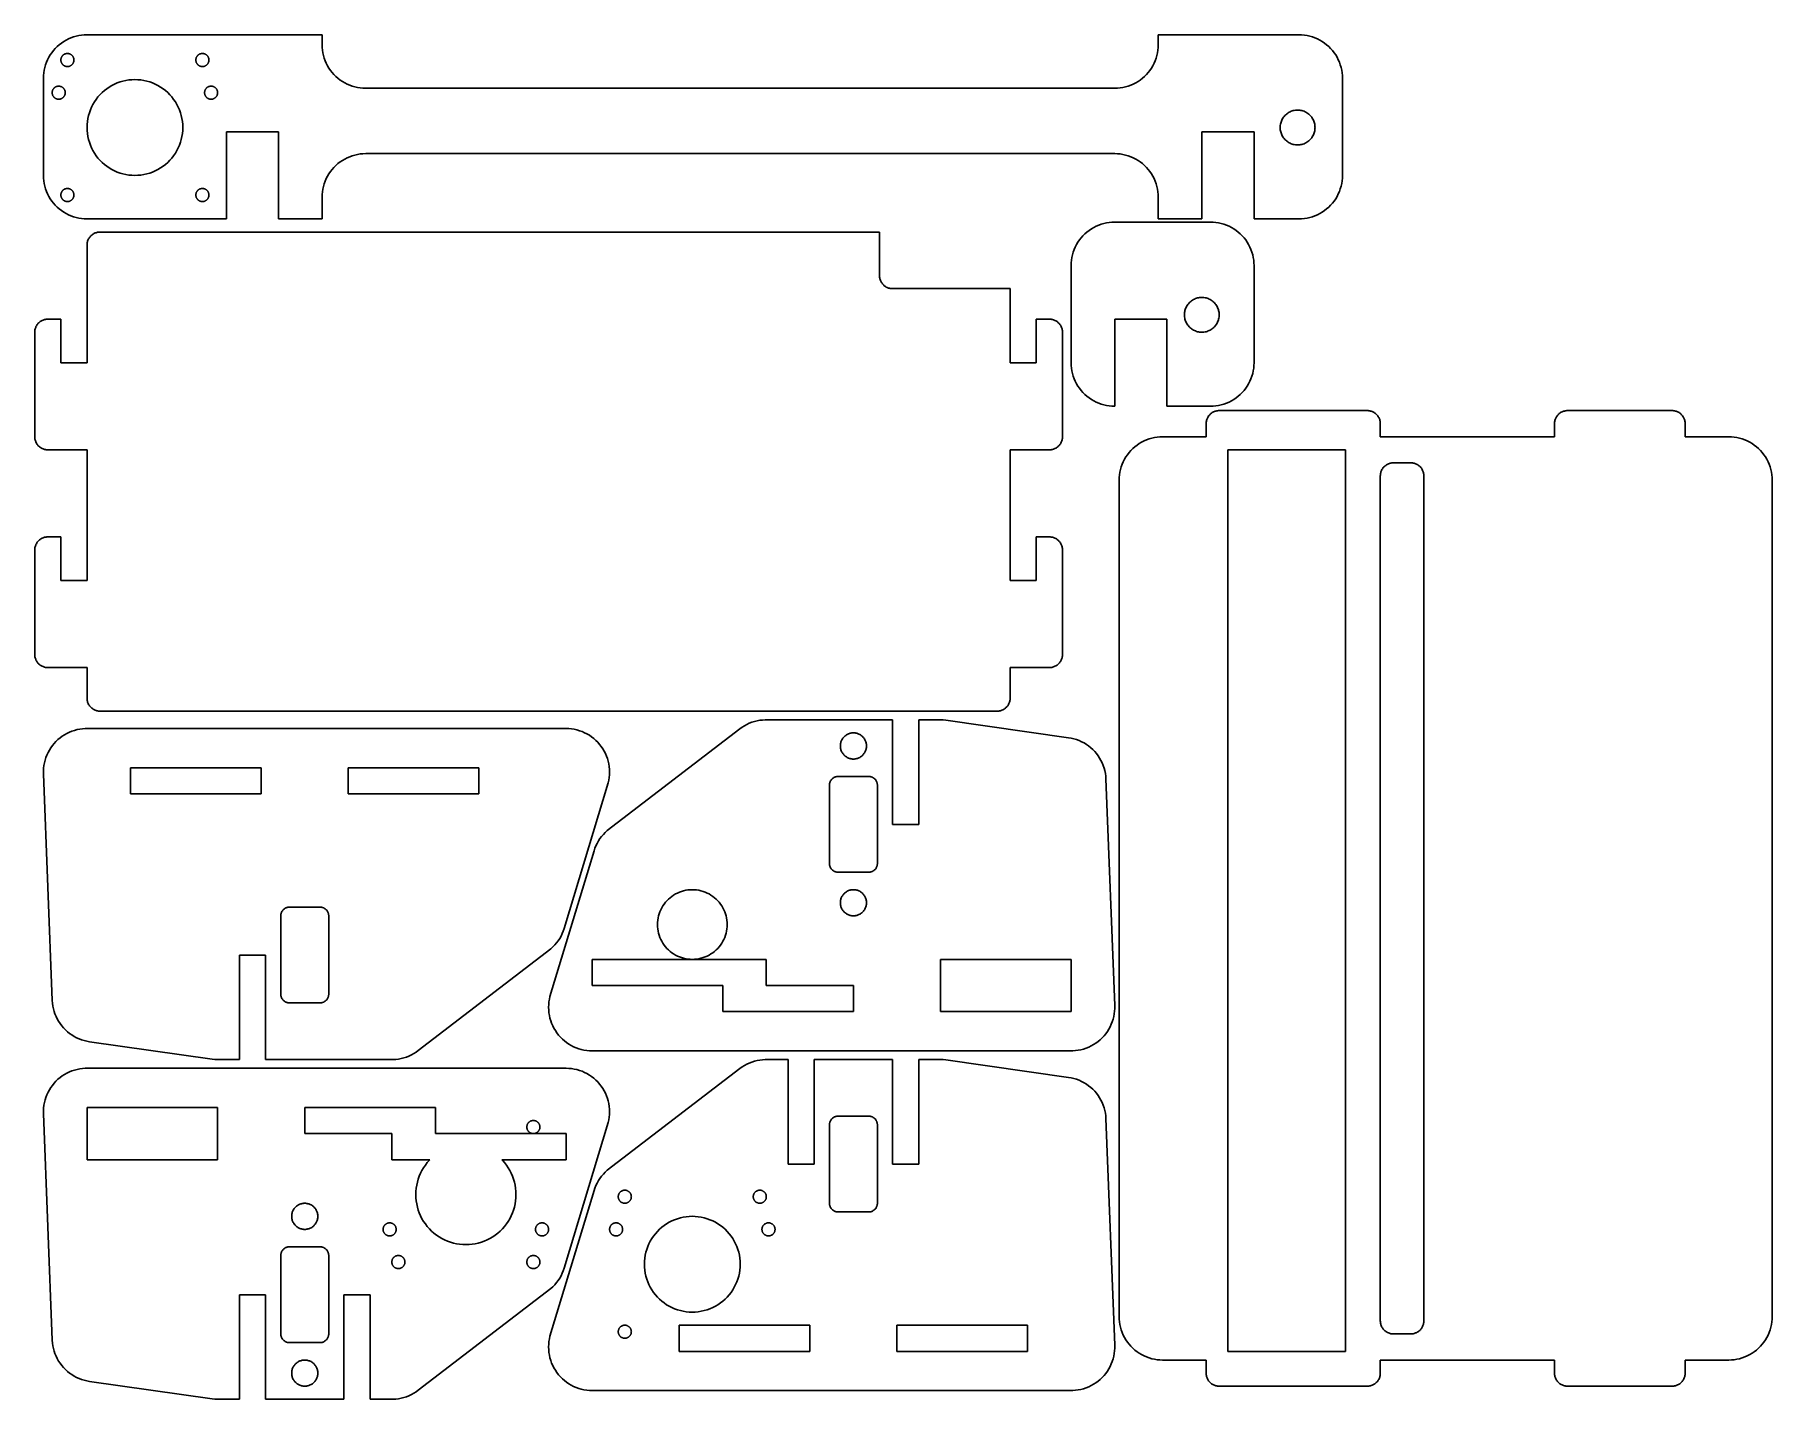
# Model space of a CAD drawing. Extents: x -48 to 351, y 273 to 586.
import ezdxf

# ---------------------------------------------------------------- set-up
doc = ezdxf.new("R2010")
doc.units = 0
doc.layers.get('0').update_dxf_attribs({"linetype": 'CONTINUOUS'})

msp = doc.modelspace()

# ---------------------------------------------------------------- linework, layer by layer
at = {"color": 7}
for p, q in [((-43.655804, 582.73034), (-44.040904, 582.23434)), ((-43.240404, 583.20134), (-43.655804, 582.73034)), ((-42.796204, 583.64634), (-43.240404, 583.20134)), ((-42.324904, 584.06134), (-42.796204, 583.64634)), ((-41.828504, 584.44634), (-42.324904, 584.06134)), ((-41.309004, 584.79934), (-41.828504, 584.44634)), ((-40.768204, 585.11934), (-41.309004, 584.79934)), ((-40.208504, 585.40434), (-40.768204, 585.11934)), ((-39.631904, 585.65434), (-40.208504, 585.40434)), ((-39.040904, 585.86734), (-39.631904, 585.65434)), ((-38.437604, 586.04234), (-39.040904, 585.86734)), ((-37.824504, 586.17934), (-38.437604, 586.04234)), ((-37.204004, 586.27734), (-37.824504, 586.17934)), ((-36.578604, 586.33634), (-37.204004, 586.27734)), ((-35.950704, 586.35634), (-36.578604, 586.33634)), ((18.049296, 586.35634), (-35.950704, 586.35634)), ((18.049296, 584.05634), (18.049296, 586.35634)), ((18.069036, 583.42834), (18.049296, 584.05634)), ((18.128156, 582.80334), (18.069036, 583.42834)), ((18.226436, 582.18234), (18.128156, 582.80334)), ((209.9703, 582.80334), (209.8723, 582.18234)), ((210.0293, 583.42834), (209.9703, 582.80334)), ((210.0493, 584.05634), (210.0293, 583.42834)), ((242.3493, 586.35634), (210.0493, 586.35634)), ((210.0493, 586.35634), (210.0493, 584.05634)), ((242.9773, 586.33634), (242.3493, 586.35634)), ((243.6023, 586.27734), (242.9773, 586.33634)), ((244.2233, 586.17934), (243.6023, 586.27734)), ((244.8363, 586.04234), (244.2233, 586.17934)), ((245.4393, 585.86734), (244.8363, 586.04234)), ((246.0303, 585.65434), (245.4393, 585.86734)), ((246.6073, 585.40434), (246.0303, 585.65434)), ((247.1673, 585.11934), (246.6073, 585.40434)), ((247.7073, 584.79934), (247.1673, 585.11934)), ((248.2273, 584.44634), (247.7073, 584.79934)), ((248.7233, 584.06134), (248.2273, 584.44634)), ((249.1943, 583.64634), (248.7233, 584.06134)), ((249.6393, 583.20134), (249.1943, 583.64634)), ((250.0543, 582.73034), (249.6393, 583.20134)), ((250.4393, 582.23434), (250.0543, 582.73034)), ((-45.636504, 578.84334), (-45.773604, 578.23034)), ((-45.461304, 579.44634), (-45.636504, 578.84334)), ((-45.248504, 580.03734), (-45.461304, 579.44634)), ((-44.999004, 580.61434), (-45.248504, 580.03734)), ((-44.713804, 581.17434), (-44.999004, 580.61434)), ((-44.394004, 581.71434), (-44.713804, 581.17434)), ((-44.040904, 582.23434), (-44.394004, 581.71434)), ((-41.950704, 580.55634), (-41.947704, 580.65034)), ((-41.947704, 580.46234), (-41.950704, 580.55634)), ((-41.947704, 580.65034), (-41.938904, 580.74434)), ((-41.938904, 580.36834), (-41.947704, 580.46234)), ((-41.938904, 580.74434), (-41.924104, 580.83734)), ((-41.924104, 580.27534), (-41.938904, 580.36834)), ((-41.924104, 580.83734), (-41.903604, 580.92934)), ((-41.903604, 580.18334), (-41.924104, 580.27534)), ((-41.903604, 580.92934), (-41.877304, 581.02034)), ((-41.877304, 580.09234), (-41.903604, 580.18334)), ((-41.877304, 581.02034), (-41.845404, 581.10834)), ((-41.845404, 580.00434), (-41.877304, 580.09234)), ((-41.845404, 581.10834), (-41.807904, 581.19534)), ((-41.807904, 579.91734), (-41.845404, 580.00434)), ((-41.807904, 581.19534), (-41.765204, 581.27934)), ((-41.765204, 579.83334), (-41.807904, 579.91734)), ((-41.765204, 581.27934), (-41.717204, 581.36034)), ((-41.717204, 579.75234), (-41.765204, 579.83334)), ((-41.717204, 581.36034), (-41.664204, 581.43834)), ((-41.664204, 579.67434), (-41.717204, 579.75234)), ((-41.664204, 581.43834), (-41.606504, 581.51234)), ((-41.606504, 579.60034), (-41.664204, 579.67434)), ((-41.606504, 581.51234), (-41.544104, 581.58334)), ((-41.544104, 579.52934), (-41.606504, 579.60034)), ((-41.544104, 581.58334), (-41.477504, 581.64934)), ((-41.477504, 579.46334), (-41.544104, 579.52934)), ((-41.477504, 581.64934), (-41.406804, 581.71234)), ((-41.406804, 579.40034), (-41.477504, 579.46334)), ((-41.406804, 581.71234), (-41.332404, 581.77034)), ((-41.332404, 579.34234), (-41.406804, 579.40034)), ((-41.332404, 581.77034), (-41.254404, 581.82234)), ((-41.254404, 579.29034), (-41.332404, 579.34234)), ((-41.254404, 581.82234), (-41.173304, 581.87034)), ((-41.173304, 579.24234), (-41.254404, 579.29034)), ((-41.173304, 581.87034), (-41.089404, 581.91334)), ((-41.089404, 579.19934), (-41.173304, 579.24234)), ((-41.089404, 581.91334), (-41.002904, 581.95134)), ((-41.002904, 579.16134), (-41.089404, 579.19934)), ((-41.002904, 581.95134), (-40.914204, 581.98334)), ((-40.914204, 579.12934), (-41.002904, 579.16134)), ((-40.914204, 581.98334), (-40.823704, 582.00934)), ((-40.823704, 579.10334), (-40.914204, 579.12934)), ((-40.823704, 582.00934), (-40.731804, 582.02934)), ((-40.731804, 579.08334), (-40.823704, 579.10334)), ((-40.731804, 582.02934), (-40.638704, 582.04434)), ((-40.638704, 579.06834), (-40.731804, 579.08334)), ((-40.638704, 582.04434), (-40.544904, 582.05334)), ((-40.544904, 579.05934), (-40.638704, 579.06834)), ((-40.544904, 582.05334), (-40.450704, 582.05634)), ((-40.450704, 579.05634), (-40.544904, 579.05934)), ((-40.450704, 582.05634), (-40.356504, 582.05334)), ((-40.356504, 579.05934), (-40.450704, 579.05634)), ((-40.356504, 582.05334), (-40.262704, 582.04434)), ((-40.262704, 579.06834), (-40.356504, 579.05934)), ((-40.262704, 582.04434), (-40.169604, 582.02934)), ((-40.169604, 579.08334), (-40.262704, 579.06834)), ((-40.169604, 582.02934), (-40.077704, 582.00934)), ((-40.077704, 579.10334), (-40.169604, 579.08334)), ((-40.077704, 582.00934), (-39.987204, 581.98334)), ((-39.987204, 579.12934), (-40.077704, 579.10334)), ((-39.987204, 581.98334), (-39.898504, 581.95134)), ((-39.898504, 579.16134), (-39.987204, 579.12934)), ((-39.898504, 581.95134), (-39.812004, 581.91334)), ((-39.812004, 579.19934), (-39.898504, 579.16134)), ((-39.812004, 581.91334), (-39.728104, 581.87034)), ((-39.728104, 579.24234), (-39.812004, 579.19934)), ((-39.728104, 581.87034), (-39.647004, 581.82234)), ((-39.647004, 579.29034), (-39.728104, 579.24234)), ((-39.647004, 581.82234), (-39.569004, 581.77034)), ((-39.569004, 579.34234), (-39.647004, 579.29034)), ((-39.569004, 581.77034), (-39.494604, 581.71234)), ((-39.494604, 579.40034), (-39.569004, 579.34234)), ((-39.494604, 581.71234), (-39.423904, 581.64934)), ((-39.423904, 579.46334), (-39.494604, 579.40034)), ((-39.423904, 581.64934), (-39.357204, 581.58334)), ((-39.357204, 579.52934), (-39.423904, 579.46334)), ((-39.357204, 581.58334), (-39.294904, 581.51234)), ((-39.294904, 579.60034), (-39.357204, 579.52934)), ((-39.294904, 581.51234), (-39.237204, 581.43834)), ((-39.237204, 579.67434), (-39.294904, 579.60034)), ((-39.237204, 581.43834), (-39.184204, 581.36034)), ((-39.184204, 579.75234), (-39.237204, 579.67434)), ((-39.184204, 581.36034), (-39.136204, 581.27934)), ((-39.136204, 579.83334), (-39.184204, 579.75234)), ((-39.136204, 581.27934), (-39.093404, 581.19534)), ((-39.093404, 579.91734), (-39.136204, 579.83334)), ((-39.093404, 581.19534), (-39.056004, 581.10834)), ((-39.056004, 580.00434), (-39.093404, 579.91734)), ((-39.056004, 581.10834), (-39.024104, 581.02034)), ((-39.024104, 580.09234), (-39.056004, 580.00434)), ((-39.024104, 581.02034), (-38.997804, 580.92934)), ((-38.997804, 580.18334), (-39.024104, 580.09234)), ((-38.997804, 580.92934), (-38.977304, 580.83734)), ((-38.977304, 580.27534), (-38.997804, 580.18334)), ((-38.977304, 580.83734), (-38.962504, 580.74434)), ((-38.962504, 580.36834), (-38.977304, 580.27534)), ((-38.962504, 580.74434), (-38.953604, 580.65034)), ((-38.953604, 580.46234), (-38.962504, 580.36834)), ((-38.953604, 580.65034), (-38.950704, 580.55634)), ((-38.950704, 580.55634), (-38.953604, 580.46234)), ((-10.950704, 580.55634), (-10.947804, 580.65034)), ((-10.947804, 580.46234), (-10.950704, 580.55634)), ((-10.947804, 580.65034), (-10.938904, 580.74434)), ((-10.938904, 580.36834), (-10.947804, 580.46234)), ((-10.938904, 580.74434), (-10.924104, 580.83734)), ((-10.924104, 580.27534), (-10.938904, 580.36834)), ((-10.924104, 580.83734), (-10.903604, 580.92934)), ((-10.903604, 580.18334), (-10.924104, 580.27534)), ((-10.903604, 580.92934), (-10.877304, 581.02034)), ((-10.877304, 580.09234), (-10.903604, 580.18334)), ((-10.877304, 581.02034), (-10.845404, 581.10834)), ((-10.845404, 580.00434), (-10.877304, 580.09234)), ((-10.845404, 581.10834), (-10.808004, 581.19534)), ((-10.808004, 579.91734), (-10.845404, 580.00434)), ((-10.808004, 581.19534), (-10.765204, 581.27934)), ((-10.765204, 579.83334), (-10.808004, 579.91734)), ((-10.765204, 581.27934), (-10.717204, 581.36034)), ((-10.717204, 579.75234), (-10.765204, 579.83334)), ((-10.717204, 581.36034), (-10.664204, 581.43834)), ((-10.664204, 579.67434), (-10.717204, 579.75234)), ((-10.664204, 581.43834), (-10.606504, 581.51234)), ((-10.606504, 579.60034), (-10.664204, 579.67434)), ((-10.606504, 581.51234), (-10.544204, 581.58334)), ((-10.544204, 579.52934), (-10.606504, 579.60034)), ((-10.544204, 581.58334), (-10.477504, 581.64934)), ((-10.477504, 579.46334), (-10.544204, 579.52934)), ((-10.477504, 581.64934), (-10.406804, 581.71234)), ((-10.406804, 579.40034), (-10.477504, 579.46334)), ((-10.406804, 581.71234), (-10.332404, 581.77034)), ((-10.332404, 579.34234), (-10.406804, 579.40034)), ((-10.332404, 581.77034), (-10.254404, 581.82234)), ((-10.254404, 579.29034), (-10.332404, 579.34234)), ((-10.254404, 581.82234), (-10.173304, 581.87034)), ((-10.173304, 579.24234), (-10.254404, 579.29034)), ((-10.173304, 581.87034), (-10.089404, 581.91334)), ((-10.089404, 579.19934), (-10.173304, 579.24234)), ((-10.089404, 581.91334), (-10.002904, 581.95134)), ((-10.002904, 579.16134), (-10.089404, 579.19934)), ((-10.002904, 581.95134), (-9.914204, 581.98334)), ((-9.914204, 579.12934), (-10.002904, 579.16134)), ((-9.914204, 581.98334), (-9.823704, 582.00934)), ((-9.823704, 579.10334), (-9.914204, 579.12934)), ((-9.823704, 582.00934), (-9.731804, 582.02934)), ((-9.731804, 579.08334), (-9.823704, 579.10334)), ((-9.731804, 582.02934), (-9.638704, 582.04434)), ((-9.638704, 579.06834), (-9.731804, 579.08334)), ((-9.638704, 582.04434), (-9.544904, 582.05334)), ((-9.544904, 579.05934), (-9.638704, 579.06834)), ((-9.544904, 582.05334), (-9.450704, 582.05634)), ((-9.450704, 579.05634), (-9.544904, 579.05934)), ((-9.450704, 582.05634), (-9.356504, 582.05334)), ((-9.356504, 579.05934), (-9.450704, 579.05634)), ((-9.356504, 582.05334), (-9.262704, 582.04434)), ((-9.262704, 579.06834), (-9.356504, 579.05934)), ((-9.262704, 582.04434), (-9.169604, 582.02934)), ((-9.169604, 579.08334), (-9.262704, 579.06834)), ((-9.169604, 582.02934), (-9.077704, 582.00934)), ((-9.077704, 579.10334), (-9.169604, 579.08334)), ((-9.077704, 582.00934), (-8.987204, 581.98334)), ((-8.987204, 579.12934), (-9.077704, 579.10334)), ((-8.987204, 581.98334), (-8.898504, 581.95134)), ((-8.898504, 579.16134), (-8.987204, 579.12934)), ((-8.898504, 581.95134), (-8.812004, 581.91334)), ((-8.812004, 579.19934), (-8.898504, 579.16134)), ((-8.812004, 581.91334), (-8.728104, 581.87034)), ((-8.728104, 579.24234), (-8.812004, 579.19934)), ((-8.728104, 581.87034), (-8.647004, 581.82234)), ((-8.647004, 579.29034), (-8.728104, 579.24234)), ((-8.647004, 581.82234), (-8.569004, 581.77034)), ((-8.569004, 579.34234), (-8.647004, 579.29034)), ((-8.569004, 581.77034), (-8.494604, 581.71234)), ((-8.494604, 579.40034), (-8.569004, 579.34234)), ((-8.494604, 581.71234), (-8.423904, 581.64934)), ((-8.423904, 579.46334), (-8.494604, 579.40034)), ((-8.423904, 581.64934), (-8.357304, 581.58334)), ((-8.357304, 579.52934), (-8.423904, 579.46334)), ((-8.357304, 581.58334), (-8.294904, 581.51234)), ((-8.294904, 579.60034), (-8.357304, 579.52934)), ((-8.294904, 581.51234), (-8.237204, 581.43834)), ((-8.237204, 579.67434), (-8.294904, 579.60034)), ((-8.237204, 581.43834), (-8.184204, 581.36034)), ((-8.184204, 579.75234), (-8.237204, 579.67434)), ((-8.184204, 581.36034), (-8.136204, 581.27934)), ((-8.136204, 579.83334), (-8.184204, 579.75234)), ((-8.136204, 581.27934), (-8.093504, 581.19534)), ((-8.093504, 579.91734), (-8.136204, 579.83334)), ((-8.093504, 581.19534), (-8.056004, 581.10834)), ((-8.056004, 580.00434), (-8.093504, 579.91734)), ((-8.056004, 581.10834), (-8.024104, 581.02034)), ((-8.024104, 580.09234), (-8.056004, 580.00434)), ((-8.024104, 581.02034), (-7.997804, 580.92934)), ((-7.997804, 580.18334), (-8.024104, 580.09234)), ((-7.997804, 580.92934), (-7.977304, 580.83734)), ((-7.977304, 580.27534), (-7.997804, 580.18334)), ((-7.977304, 580.83734), (-7.962504, 580.74434)), ((-7.962504, 580.36834), (-7.977304, 580.27534)), ((-7.962504, 580.74434), (-7.953704, 580.65034)), ((-7.953704, 580.46234), (-7.962504, 580.36834)), ((-7.953704, 580.65034), (-7.950704, 580.55634)), ((-7.950704, 580.55634), (-7.953704, 580.46234)), ((18.363476, 581.56934), (18.226436, 582.18234)), ((18.538736, 580.96634), (18.363476, 581.56934)), ((18.751536, 580.37534), (18.538736, 580.96634)), ((19.001036, 579.79834), (18.751536, 580.37534)), ((19.286236, 579.23834), (19.001036, 579.79834)), ((19.606026, 578.69834), (19.286236, 579.23834)), ((19.959136, 578.17834), (19.606026, 578.69834)), ((208.4923, 578.69834), (208.1393, 578.17834)), ((208.8123, 579.23834), (208.4923, 578.69834)), ((209.0973, 579.79834), (208.8123, 579.23834)), ((209.3473, 580.37534), (209.0973, 579.79834)), ((209.5603, 580.96634), (209.3473, 580.37534)), ((209.7353, 581.56934), (209.5603, 580.96634)), ((209.8723, 582.18234), (209.7353, 581.56934)), ((250.7923, 581.71434), (250.4393, 582.23434)), ((251.1123, 581.17434), (250.7923, 581.71434)), ((251.3973, 580.61434), (251.1123, 581.17434)), ((251.6473, 580.03734), (251.3973, 580.61434)), ((251.8603, 579.44634), (251.6473, 580.03734)), ((252.0353, 578.84334), (251.8603, 579.44634)), ((252.1723, 578.23034), (252.0353, 578.84334)), ((-45.931004, 576.98434), (-45.950704, 576.35634)), ((-45.950704, 576.35634), (-45.950704, 554.05634)), ((-45.871804, 577.60934), (-45.931004, 576.98434)), ((-45.773604, 578.23034), (-45.871804, 577.60934)), ((-30.844804, 574.34434), (-30.250004, 574.69534)), ((-30.250004, 574.69534), (-29.634304, 575.00934)), ((-29.634304, 575.00934), (-29.000104, 575.28434)), ((-29.000104, 575.28434), (-28.349904, 575.51834)), ((-28.349904, 575.51834), (-27.686304, 575.71034)), ((-27.686304, 575.71034), (-27.011904, 575.86134)), ((-27.011904, 575.86134), (-26.329404, 575.96934)), ((-26.329404, 575.96934), (-25.641404, 576.03434)), ((-25.641404, 576.03434), (-24.950704, 576.05634)), ((-24.950704, 576.05634), (-24.260004, 576.03434)), ((-24.260004, 576.03434), (-23.572004, 575.96934)), ((-23.572004, 575.96934), (-22.889504, 575.86134)), ((-22.889504, 575.86134), (-22.215104, 575.71034)), ((-22.215104, 575.71034), (-21.551504, 575.51834)), ((-21.551504, 575.51834), (-20.901304, 575.28434)), ((-20.901304, 575.28434), (-20.267104, 575.00934)), ((-20.267104, 575.00934), (-19.651404, 574.69534)), ((-19.651404, 574.69534), (-19.056604, 574.34434)), ((20.344176, 577.68234), (19.959136, 578.17834)), ((20.759626, 577.21134), (20.344176, 577.68234)), ((21.203836, 576.76634), (20.759626, 577.21134)), ((21.675056, 576.35134), (21.203836, 576.76634)), ((22.171456, 575.96634), (21.675056, 576.35134)), ((22.691036, 575.61334), (22.171456, 575.96634)), ((23.231756, 575.29334), (22.691036, 575.61334)), ((23.791516, 575.00834), (23.231756, 575.29334)), ((24.368096, 574.75834), (23.791516, 575.00834)), ((24.959096, 574.54534), (24.368096, 574.75834)), ((203.7303, 574.75834), (203.1393, 574.54534)), ((204.3073, 575.00834), (203.7303, 574.75834)), ((204.8673, 575.29334), (204.3073, 575.00834)), ((205.4073, 575.61334), (204.8673, 575.29334)), ((205.9273, 575.96634), (205.4073, 575.61334)), ((206.4233, 576.35134), (205.9273, 575.96634)), ((206.8943, 576.76634), (206.4233, 576.35134)), ((207.3393, 577.21134), (206.8943, 576.76634)), ((207.7543, 577.68234), (207.3393, 577.21134)), ((208.1393, 578.17834), (207.7543, 577.68234)), ((252.2703, 577.60934), (252.1723, 578.23034)), ((252.3293, 576.98434), (252.2703, 577.60934)), ((252.3493, 576.35634), (252.3293, 576.98434)), ((252.3493, 554.05634), (252.3493, 576.35634)), ((-43.950704, 573.05634), (-43.947704, 573.15034)), ((-43.947704, 572.96234), (-43.950704, 573.05634)), ((-43.947704, 573.15034), (-43.938904, 573.24434)), ((-43.938904, 572.86834), (-43.947704, 572.96234)), ((-43.938904, 573.24434), (-43.924104, 573.33734)), ((-43.924104, 572.77534), (-43.938904, 572.86834)), ((-43.924104, 573.33734), (-43.903604, 573.42934)), ((-43.903604, 572.68334), (-43.924104, 572.77534)), ((-43.903604, 573.42934), (-43.877304, 573.52034)), ((-43.877304, 572.59234), (-43.903604, 572.68334)), ((-43.877304, 573.52034), (-43.845404, 573.60834)), ((-43.845404, 572.50434), (-43.877304, 572.59234)), ((-43.845404, 573.60834), (-43.807904, 573.69534)), ((-43.807904, 572.41734), (-43.845404, 572.50434)), ((-43.807904, 573.69534), (-43.765204, 573.77934)), ((-43.765204, 572.33334), (-43.807904, 572.41734)), ((-43.765204, 573.77934), (-43.717204, 573.86034)), ((-43.717204, 572.25234), (-43.765204, 572.33334)), ((-43.717204, 573.86034), (-43.664204, 573.93834)), ((-43.664204, 572.17434), (-43.717204, 572.25234)), ((-43.664204, 573.93834), (-43.606504, 574.01234)), ((-43.606504, 572.10034), (-43.664204, 572.17434)), ((-43.606504, 574.01234), (-43.544104, 574.08334)), ((-43.544104, 572.02934), (-43.606504, 572.10034)), ((-43.544104, 574.08334), (-43.477504, 574.14934)), ((-43.477504, 571.96334), (-43.544104, 572.02934)), ((-43.477504, 574.14934), (-43.406804, 574.21234)), ((-43.406804, 571.90034), (-43.477504, 571.96334)), ((-43.406804, 574.21234), (-43.332404, 574.27034)), ((-43.332404, 571.84234), (-43.406804, 571.90034)), ((-43.332404, 574.27034), (-43.254404, 574.32234)), ((-43.254404, 571.79034), (-43.332404, 571.84234)), ((-43.254404, 574.32234), (-43.173304, 574.37034)), ((-43.173304, 571.74234), (-43.254404, 571.79034)), ((-43.173304, 574.37034), (-43.089404, 574.41334)), ((-43.089404, 571.69934), (-43.173304, 571.74234)), ((-43.089404, 574.41334), (-43.002904, 574.45134)), ((-43.002904, 571.66134), (-43.089404, 571.69934)), ((-43.002904, 574.45134), (-42.914204, 574.48334)), ((-42.914204, 571.62934), (-43.002904, 571.66134)), ((-42.914204, 574.48334), (-42.823704, 574.50934)), ((-42.823704, 571.60334), (-42.914204, 571.62934)), ((-42.823704, 574.50934), (-42.731804, 574.52934)), ((-42.731804, 571.58334), (-42.823704, 571.60334)), ((-42.731804, 574.52934), (-42.638704, 574.54434)), ((-42.638704, 571.56834), (-42.731804, 571.58334)), ((-42.638704, 574.54434), (-42.544904, 574.55334)), ((-42.544904, 571.55934), (-42.638704, 571.56834)), ((-42.544904, 574.55334), (-42.450704, 574.55634)), ((-42.450704, 571.55634), (-42.544904, 571.55934)), ((-42.450704, 574.55634), (-42.356504, 574.55334)), ((-42.356504, 571.55934), (-42.450704, 571.55634)), ((-42.356504, 574.55334), (-42.262704, 574.54434)), ((-42.262704, 571.56834), (-42.356504, 571.55934)), ((-42.262704, 574.54434), (-42.169604, 574.52934)), ((-42.169604, 571.58334), (-42.262704, 571.56834)), ((-42.169604, 574.52934), (-42.077704, 574.50934)), ((-42.077704, 571.60334), (-42.169604, 571.58334)), ((-42.077704, 574.50934), (-41.987204, 574.48334)), ((-41.987204, 571.62934), (-42.077704, 571.60334)), ((-41.987204, 574.48334), (-41.898504, 574.45134)), ((-41.898504, 571.66134), (-41.987204, 571.62934)), ((-41.898504, 574.45134), (-41.812004, 574.41334)), ((-41.812004, 571.69934), (-41.898504, 571.66134)), ((-41.812004, 574.41334), (-41.728104, 574.37034)), ((-41.728104, 571.74234), (-41.812004, 571.69934)), ((-41.728104, 574.37034), (-41.647004, 574.32234)), ((-41.647004, 571.79034), (-41.728104, 571.74234)), ((-41.647004, 574.32234), (-41.569004, 574.27034)), ((-41.569004, 571.84234), (-41.647004, 571.79034)), ((-41.569004, 574.27034), (-41.494604, 574.21234)), ((-41.494604, 571.90034), (-41.569004, 571.84234)), ((-41.494604, 574.21234), (-41.423904, 574.14934)), ((-41.423904, 571.96334), (-41.494604, 571.90034)), ((-41.423904, 574.14934), (-41.357204, 574.08334)), ((-41.357204, 572.02934), (-41.423904, 571.96334)), ((-41.357204, 574.08334), (-41.294904, 574.01234)), ((-41.294904, 572.10034), (-41.357204, 572.02934)), ((-41.294904, 574.01234), (-41.237204, 573.93834)), ((-41.237204, 572.17434), (-41.294904, 572.10034)), ((-41.237204, 573.93834), (-41.184204, 573.86034)), ((-41.184204, 572.25234), (-41.237204, 572.17434)), ((-41.184204, 573.86034), (-41.136204, 573.77934)), ((-41.136204, 572.33334), (-41.184204, 572.25234)), ((-41.136204, 573.77934), (-41.093404, 573.69534)), ((-41.093404, 572.41734), (-41.136204, 572.33334)), ((-41.093404, 573.69534), (-41.056004, 573.60834)), ((-41.056004, 572.50434), (-41.093404, 572.41734)), ((-41.056004, 573.60834), (-41.024104, 573.52034)), ((-41.024104, 572.59234), (-41.056004, 572.50434)), ((-41.024104, 573.52034), (-40.997804, 573.42934)), ((-40.997804, 572.68334), (-41.024104, 572.59234)), ((-40.997804, 573.42934), (-40.977304, 573.33734)), ((-40.977304, 572.77534), (-40.997804, 572.68334)), ((-40.977304, 573.33734), (-40.962504, 573.24434)), ((-40.962504, 572.86834), (-40.977304, 572.77534)), ((-40.962504, 573.24434), (-40.953604, 573.15034)), ((-40.953604, 572.96234), (-40.962504, 572.86834)), ((-40.953604, 573.15034), (-40.950704, 573.05634)), ((-40.950704, 573.05634), (-40.953604, 572.96234)), ((-34.590104, 570.35534), (-34.238304, 570.95034)), ((-34.238304, 570.95034), (-33.849904, 571.52234)), ((-33.849904, 571.52234), (-33.426304, 572.06834)), ((-33.426304, 572.06834), (-32.969304, 572.58634)), ((-32.969304, 572.58634), (-32.480704, 573.07534)), ((-32.480704, 573.07534), (-31.962404, 573.53234)), ((-31.962404, 573.53234), (-31.416304, 573.95534)), ((-31.416304, 573.95534), (-30.844804, 574.34434)), ((-19.056604, 574.34434), (-18.485104, 573.95534)), ((-18.485104, 573.95534), (-17.939004, 573.53234)), ((-17.939004, 573.53234), (-17.420704, 573.07534)), ((-17.420704, 573.07534), (-16.932104, 572.58634)), ((-16.932104, 572.58634), (-16.475104, 572.06834)), ((-16.475104, 572.06834), (-16.051504, 571.52234)), ((-16.051504, 571.52234), (-15.663104, 570.95034)), ((-15.663104, 570.95034), (-15.311304, 570.35534)), ((-8.950704, 573.05634), (-8.947804, 573.15034)), ((-8.947804, 572.96234), (-8.950704, 573.05634)), ((-8.947804, 573.15034), (-8.938904, 573.24434)), ((-8.938904, 572.86834), (-8.947804, 572.96234)), ((-8.938904, 573.24434), (-8.924104, 573.33734)), ((-8.924104, 572.77534), (-8.938904, 572.86834)), ((-8.924104, 573.33734), (-8.903604, 573.42934)), ((-8.903604, 572.68334), (-8.924104, 572.77534)), ((-8.903604, 573.42934), (-8.877304, 573.52034)), ((-8.877304, 572.59234), (-8.903604, 572.68334)), ((-8.877304, 573.52034), (-8.845404, 573.60834)), ((-8.845404, 572.50434), (-8.877304, 572.59234)), ((-8.845404, 573.60834), (-8.808004, 573.69534)), ((-8.808004, 572.41734), (-8.845404, 572.50434)), ((-8.808004, 573.69534), (-8.765204, 573.77934)), ((-8.765204, 572.33334), (-8.808004, 572.41734)), ((-8.765204, 573.77934), (-8.717204, 573.86034)), ((-8.717204, 572.25234), (-8.765204, 572.33334)), ((-8.717204, 573.86034), (-8.664204, 573.93834)), ((-8.664204, 572.17434), (-8.717204, 572.25234)), ((-8.664204, 573.93834), (-8.606504, 574.01234)), ((-8.606504, 572.10034), (-8.664204, 572.17434)), ((-8.606504, 574.01234), (-8.544204, 574.08334)), ((-8.544204, 572.02934), (-8.606504, 572.10034)), ((-8.544204, 574.08334), (-8.477504, 574.14934)), ((-8.477504, 571.96334), (-8.544204, 572.02934)), ((-8.477504, 574.14934), (-8.406804, 574.21234)), ((-8.406804, 571.90034), (-8.477504, 571.96334)), ((-8.406804, 574.21234), (-8.332404, 574.27034)), ((-8.332404, 571.84234), (-8.406804, 571.90034)), ((-8.332404, 574.27034), (-8.254404, 574.32234)), ((-8.254404, 571.79034), (-8.332404, 571.84234)), ((-8.254404, 574.32234), (-8.173304, 574.37034)), ((-8.173304, 571.74234), (-8.254404, 571.79034)), ((-8.173304, 574.37034), (-8.089404, 574.41334)), ((-8.089404, 571.69934), (-8.173304, 571.74234)), ((-8.089404, 574.41334), (-8.002904, 574.45134)), ((-8.002904, 571.66134), (-8.089404, 571.69934)), ((-8.002904, 574.45134), (-7.914204, 574.48334)), ((-7.914204, 571.62934), (-8.002904, 571.66134)), ((-7.914204, 574.48334), (-7.823704, 574.50934)), ((-7.823704, 571.60334), (-7.914204, 571.62934)), ((-7.823704, 574.50934), (-7.731804, 574.52934)), ((-7.731804, 571.58334), (-7.823704, 571.60334)), ((-7.731804, 574.52934), (-7.638704, 574.54434)), ((-7.638704, 571.56834), (-7.731804, 571.58334)), ((-7.638704, 574.54434), (-7.544904, 574.55334)), ((-7.544904, 571.55934), (-7.638704, 571.56834)), ((-7.544904, 574.55334), (-7.450704, 574.55634)), ((-7.450704, 571.55634), (-7.544904, 571.55934)), ((-7.450704, 574.55634), (-7.356504, 574.55334)), ((-7.356504, 571.55934), (-7.450704, 571.55634)), ((-7.356504, 574.55334), (-7.262704, 574.54434)), ((-7.262704, 571.56834), (-7.356504, 571.55934)), ((-7.262704, 574.54434), (-7.169604, 574.52934)), ((-7.169604, 571.58334), (-7.262704, 571.56834)), ((-7.169604, 574.52934), (-7.077704, 574.50934)), ((-7.077704, 571.60334), (-7.169604, 571.58334)), ((-7.077704, 574.50934), (-6.987204, 574.48334)), ((-6.987204, 571.62934), (-7.077704, 571.60334)), ((-6.987204, 574.48334), (-6.898504, 574.45134)), ((-6.898504, 571.66134), (-6.987204, 571.62934)), ((-6.898504, 574.45134), (-6.812004, 574.41334)), ((-6.812004, 571.69934), (-6.898504, 571.66134)), ((-6.812004, 574.41334), (-6.728104, 574.37034)), ((-6.728104, 571.74234), (-6.812004, 571.69934)), ((-6.728104, 574.37034), (-6.647004, 574.32234)), ((-6.647004, 571.79034), (-6.728104, 571.74234)), ((-6.647004, 574.32234), (-6.569004, 574.27034)), ((-6.569004, 571.84234), (-6.647004, 571.79034)), ((-6.569004, 574.27034), (-6.494604, 574.21234)), ((-6.494604, 571.90034), (-6.569004, 571.84234)), ((-6.494604, 574.21234), (-6.423904, 574.14934)), ((-6.423904, 571.96334), (-6.494604, 571.90034)), ((-6.423904, 574.14934), (-6.357304, 574.08334)), ((-6.357304, 572.02934), (-6.423904, 571.96334)), ((-6.357304, 574.08334), (-6.294904, 574.01234)), ((-6.294904, 572.10034), (-6.357304, 572.02934)), ((-6.294904, 574.01234), (-6.237204, 573.93834)), ((-6.237204, 572.17434), (-6.294904, 572.10034)), ((-6.237204, 573.93834), (-6.184204, 573.86034)), ((-6.184204, 572.25234), (-6.237204, 572.17434)), ((-6.184204, 573.86034), (-6.136204, 573.77934)), ((-6.136204, 572.33334), (-6.184204, 572.25234)), ((-6.136204, 573.77934), (-6.093504, 573.69534)), ((-6.093504, 572.41734), (-6.136204, 572.33334)), ((-6.093504, 573.69534), (-6.056004, 573.60834)), ((-6.056004, 572.50434), (-6.093504, 572.41734)), ((-6.056004, 573.60834), (-6.024104, 573.52034)), ((-6.024104, 572.59234), (-6.056004, 572.50434)), ((-6.024104, 573.52034), (-5.997804, 573.42934)), ((-5.997804, 572.68334), (-6.024104, 572.59234)), ((-5.997804, 573.42934), (-5.977304, 573.33734)), ((-5.977304, 572.77534), (-5.997804, 572.68334)), ((-5.977304, 573.33734), (-5.962504, 573.24434)), ((-5.962504, 572.86834), (-5.977304, 572.77534)), ((-5.962504, 573.24434), (-5.953704, 573.15034)), ((-5.953704, 572.96234), (-5.962504, 572.86834)), ((-5.953704, 573.15034), (-5.950704, 573.05634)), ((-5.950704, 573.05634), (-5.953704, 572.96234)), ((25.562396, 574.37034), (24.959096, 574.54534)), ((26.175496, 574.23334), (25.562396, 574.37034)), ((26.795996, 574.13534), (26.175496, 574.23334)), ((27.421396, 574.07634), (26.795996, 574.13534)), ((28.049296, 574.05634), (27.421396, 574.07634)), ((200.0493, 574.05634), (28.049296, 574.05634)), ((200.6773, 574.07634), (200.0493, 574.05634)), ((201.3023, 574.13534), (200.6773, 574.07634)), ((201.9233, 574.23334), (201.3023, 574.13534)), ((202.5363, 574.37034), (201.9233, 574.23334)), ((203.1393, 574.54534), (202.5363, 574.37034)), ((-35.864004, 566.43534), (-35.755804, 567.11734)), ((-35.755804, 567.11734), (-35.605104, 567.79234)), ((-35.605104, 567.79234), (-35.412304, 568.45534)), ((-35.412304, 568.45534), (-35.178204, 569.10534)), ((-35.178204, 569.10534), (-34.903804, 569.74034)), ((-34.903804, 569.74034), (-34.590104, 570.35534)), ((-15.311304, 570.35534), (-14.997604, 569.74034)), ((-14.997604, 569.74034), (-14.723204, 569.10534)), ((-14.723204, 569.10534), (-14.489104, 568.45534)), ((-14.489104, 568.45534), (-14.296304, 567.79234)), ((-14.296304, 567.79234), (-14.145604, 567.11734)), ((-14.145604, 567.11734), (-14.037404, 566.43534)), ((238.3303, 566.52834), (238.4303, 566.75934)), ((238.4303, 566.75934), (238.5443, 566.98334)), ((238.5443, 566.98334), (238.6723, 567.19934)), ((238.6723, 567.19934), (238.8133, 567.40734)), ((238.8133, 567.40734), (238.9673, 567.60634)), ((238.9673, 567.60634), (239.1333, 567.79434)), ((239.1333, 567.79434), (239.3113, 567.97234)), ((239.3113, 567.97234), (239.4993, 568.13834)), ((239.4993, 568.13834), (239.6983, 568.29234)), ((239.6983, 568.29234), (239.9063, 568.43334)), ((239.9063, 568.43334), (240.1223, 568.56134)), ((240.1223, 568.56134), (240.3463, 568.67534)), ((240.3463, 568.67534), (240.5763, 568.77534)), ((240.5763, 568.77534), (240.8133, 568.86034)), ((240.8133, 568.86034), (241.0543, 568.93034)), ((241.0543, 568.93034), (241.2993, 568.98534)), ((241.2993, 568.98534), (241.5483, 569.02434)), ((241.5483, 569.02434), (241.7983, 569.04834)), ((241.7983, 569.04834), (242.0493, 569.05634)), ((242.0493, 569.05634), (242.3003, 569.04834)), ((242.3003, 569.04834), (242.5503, 569.02434)), ((242.5503, 569.02434), (242.7993, 568.98534)), ((242.7993, 568.98534), (243.0443, 568.93034)), ((243.0443, 568.93034), (243.2853, 568.86034)), ((243.2853, 568.86034), (243.5213, 568.77534)), ((243.5213, 568.77534), (243.7523, 568.67534)), ((243.7523, 568.67534), (243.9763, 568.56134)), ((243.9763, 568.56134), (244.1923, 568.43334)), ((244.1923, 568.43334), (244.4003, 568.29234)), ((244.4003, 568.29234), (244.5993, 568.13834)), ((244.5993, 568.13834), (244.7873, 567.97234)), ((244.7873, 567.97234), (244.9653, 567.79434)), ((244.9653, 567.79434), (245.1313, 567.60634)), ((245.1313, 567.60634), (245.2853, 567.40734)), ((245.2853, 567.40734), (245.4263, 567.19934)), ((245.4263, 567.19934), (245.5543, 566.98334)), ((245.5543, 566.98334), (245.6683, 566.75934)), ((245.6683, 566.75934), (245.7683, 566.52834)), ((-35.950704, 565.05634), (-35.929004, 565.74734)), ((-35.929004, 564.36534), (-35.950704, 565.05634)), ((-35.929004, 565.74734), (-35.864004, 566.43534)), ((-35.864004, 563.67734), (-35.929004, 564.36534)), ((-35.755804, 562.99534), (-35.864004, 563.67734)), ((-35.605104, 562.32034), (-35.755804, 562.99534)), ((-14.145604, 562.99534), (-14.296304, 562.32034)), ((-14.037404, 563.67734), (-14.145604, 562.99534)), ((-14.037404, 566.43534), (-13.972404, 565.74734)), ((-13.972404, 564.36534), (-14.037404, 563.67734)), ((-13.972404, 565.74734), (-13.950704, 565.05634)), ((-13.950704, 565.05634), (-13.972404, 564.36534)), ((-3.950704, 564.05634), (8.049296, 564.05634)), ((-3.950704, 544.05634), (-3.950704, 564.05634)), ((8.049296, 564.05634), (8.049296, 544.05634)), ((220.0493, 544.05634), (220.0493, 564.05634)), ((220.0493, 564.05634), (232.0493, 564.05634)), ((232.0493, 564.05634), (232.0493, 544.05634)), ((238.0493, 565.05634), (238.0573, 565.30734)), ((238.0573, 564.80534), (238.0493, 565.05634)), ((238.0573, 565.30734), (238.0813, 565.55734)), ((238.0813, 564.55534), (238.0573, 564.80534)), ((238.0813, 565.55734), (238.1203, 565.80634)), ((238.1203, 564.30634), (238.0813, 564.55534)), ((238.1203, 565.80634), (238.1753, 566.05134)), ((238.1753, 564.06134), (238.1203, 564.30634)), ((238.1753, 566.05134), (238.2453, 566.29234)), ((238.2453, 563.82034), (238.1753, 564.06134)), ((238.2453, 566.29234), (238.3303, 566.52834)), ((238.3303, 563.58334), (238.2453, 563.82034)), ((238.4303, 563.35334), (238.3303, 563.58334)), ((238.5443, 563.12934), (238.4303, 563.35334)), ((238.6723, 562.91334), (238.5443, 563.12934)), ((238.8133, 562.70534), (238.6723, 562.91334)), ((238.9673, 562.50634), (238.8133, 562.70534)), ((245.2853, 562.70534), (245.1313, 562.50634)), ((245.4263, 562.91334), (245.2853, 562.70534)), ((245.5543, 563.12934), (245.4263, 562.91334)), ((245.6683, 563.35334), (245.5543, 563.12934)), ((245.7683, 563.58334), (245.6683, 563.35334)), ((245.7683, 566.52834), (245.8533, 566.29234)), ((245.8533, 563.82034), (245.7683, 563.58334)), ((245.8533, 566.29234), (245.9233, 566.05134)), ((245.9233, 564.06134), (245.8533, 563.82034)), ((245.9233, 566.05134), (245.9783, 565.80634)), ((245.9783, 564.30634), (245.9233, 564.06134)), ((245.9783, 565.80634), (246.0173, 565.55734)), ((246.0173, 564.55534), (245.9783, 564.30634)), ((246.0173, 565.55734), (246.0413, 565.30734)), ((246.0413, 564.80534), (246.0173, 564.55534)), ((246.0413, 565.30734), (246.0493, 565.05634)), ((246.0493, 565.05634), (246.0413, 564.80534)), ((-35.412304, 561.65734), (-35.605104, 562.32034)), ((-35.178204, 561.00734), (-35.412304, 561.65734)), ((-34.903804, 560.37234), (-35.178204, 561.00734)), ((-34.590104, 559.75734), (-34.903804, 560.37234)), ((-34.238304, 559.16234), (-34.590104, 559.75734)), ((-33.849904, 558.59034), (-34.238304, 559.16234)), ((-15.663104, 559.16234), (-16.051504, 558.59034)), ((-15.311304, 559.75734), (-15.663104, 559.16234)), ((-14.997604, 560.37234), (-15.311304, 559.75734)), ((-14.723204, 561.00734), (-14.997604, 560.37234)), ((-14.489104, 561.65734), (-14.723204, 561.00734)), ((-14.296304, 562.32034), (-14.489104, 561.65734)), ((24.959096, 558.56734), (25.562396, 558.74234)), ((25.562396, 558.74234), (26.175496, 558.87934)), ((26.175496, 558.87934), (26.795996, 558.97734)), ((26.795996, 558.97734), (27.421396, 559.03634)), ((27.421396, 559.03634), (28.049296, 559.05634)), ((28.049296, 559.05634), (200.0493, 559.05634)), ((200.0493, 559.05634), (200.6773, 559.03634)), ((200.6773, 559.03634), (201.3023, 558.97734)), ((201.3023, 558.97734), (201.9233, 558.87934)), ((201.9233, 558.87934), (202.5363, 558.74234)), ((202.5363, 558.74234), (203.1393, 558.56734)), ((239.1333, 562.31834), (238.9673, 562.50634)), ((239.3113, 562.14034), (239.1333, 562.31834)), ((239.4993, 561.97434), (239.3113, 562.14034)), ((239.6983, 561.82034), (239.4993, 561.97434)), ((239.9063, 561.67934), (239.6983, 561.82034)), ((240.1223, 561.55134), (239.9063, 561.67934)), ((240.3463, 561.43734), (240.1223, 561.55134)), ((240.5763, 561.33734), (240.3463, 561.43734)), ((240.8133, 561.25234), (240.5763, 561.33734)), ((241.0543, 561.18234), (240.8133, 561.25234)), ((241.2993, 561.12734), (241.0543, 561.18234)), ((241.5483, 561.08834), (241.2993, 561.12734)), ((241.7983, 561.06434), (241.5483, 561.08834)), ((242.0493, 561.05634), (241.7983, 561.06434)), ((242.3003, 561.06434), (242.0493, 561.05634)), ((242.5503, 561.08834), (242.3003, 561.06434)), ((242.7993, 561.12734), (242.5503, 561.08834)), ((243.0443, 561.18234), (242.7993, 561.12734)), ((243.2853, 561.25234), (243.0443, 561.18234)), ((243.5213, 561.33734), (243.2853, 561.25234)), ((243.7523, 561.43734), (243.5213, 561.33734)), ((243.9763, 561.55134), (243.7523, 561.43734)), ((244.1923, 561.67934), (243.9763, 561.55134)), ((244.4003, 561.82034), (244.1923, 561.67934)), ((244.5993, 561.97434), (244.4003, 561.82034)), ((244.7873, 562.14034), (244.5993, 561.97434)), ((244.9653, 562.31834), (244.7873, 562.14034)), ((245.1313, 562.50634), (244.9653, 562.31834)), ((-33.426304, 558.04434), (-33.849904, 558.59034)), ((-32.969304, 557.52634), (-33.426304, 558.04434)), ((-32.480704, 557.03734), (-32.969304, 557.52634)), ((-31.962404, 556.58034), (-32.480704, 557.03734)), ((-31.416304, 556.15734), (-31.962404, 556.58034)), ((-30.844804, 555.76834), (-31.416304, 556.15734)), ((-30.250004, 555.41734), (-30.844804, 555.76834)), ((-29.634304, 555.10334), (-30.250004, 555.41734)), ((-29.000104, 554.82834), (-29.634304, 555.10334)), ((-28.349904, 554.59434), (-29.000104, 554.82834)), ((-20.901304, 554.82834), (-21.551504, 554.59434)), ((-20.267104, 555.10334), (-20.901304, 554.82834)), ((-19.651404, 555.41734), (-20.267104, 555.10334)), ((-19.056604, 555.76834), (-19.651404, 555.41734)), ((-18.485104, 556.15734), (-19.056604, 555.76834)), ((-17.939004, 556.58034), (-18.485104, 556.15734)), ((-17.420704, 557.03734), (-17.939004, 556.58034)), ((-16.932104, 557.52634), (-17.420704, 557.03734)), ((-16.475104, 558.04434), (-16.932104, 557.52634)), ((-16.051504, 558.59034), (-16.475104, 558.04434)), ((19.606026, 554.41434), (19.959136, 554.93434)), ((19.959136, 554.93434), (20.344176, 555.43034)), ((20.344176, 555.43034), (20.759626, 555.90134)), ((20.759626, 555.90134), (21.203836, 556.34634)), ((21.203836, 556.34634), (21.675056, 556.76134)), ((21.675056, 556.76134), (22.171456, 557.14634)), ((22.171456, 557.14634), (22.691036, 557.49934)), ((22.691036, 557.49934), (23.231756, 557.81934)), ((23.231756, 557.81934), (23.791516, 558.10434)), ((23.791516, 558.10434), (24.368096, 558.35434)), ((24.368096, 558.35434), (24.959096, 558.56734)), ((203.1393, 558.56734), (203.7303, 558.35434)), ((203.7303, 558.35434), (204.3073, 558.10434)), ((204.3073, 558.10434), (204.8673, 557.81934)), ((204.8673, 557.81934), (205.4073, 557.49934)), ((205.4073, 557.49934), (205.9273, 557.14634)), ((205.9273, 557.14634), (206.4233, 556.76134)), ((206.4233, 556.76134), (206.8943, 556.34634)), ((206.8943, 556.34634), (207.3393, 555.90134)), ((207.3393, 555.90134), (207.7543, 555.43034)), ((207.7543, 555.43034), (208.1393, 554.93434)), ((208.1393, 554.93434), (208.4923, 554.41434)), ((-45.950704, 554.05634), (-45.931004, 553.42834)), ((-45.931004, 553.42834), (-45.871804, 552.80334)), ((-45.871804, 552.80334), (-45.773604, 552.18234)), ((-45.773604, 552.18234), (-45.636504, 551.56934)), ((-45.636504, 551.56934), (-45.461304, 550.96634)), ((-45.461304, 550.96634), (-45.248504, 550.37534)), ((-41.544104, 550.58334), (-41.477504, 550.64934)), ((-41.477504, 550.64934), (-41.406804, 550.71234)), ((-41.406804, 550.71234), (-41.332404, 550.77034)), ((-41.332404, 550.77034), (-41.254404, 550.82234)), ((-41.254404, 550.82234), (-41.173304, 550.87034)), ((-41.173304, 550.87034), (-41.089404, 550.91334)), ((-41.089404, 550.91334), (-41.002904, 550.95134)), ((-41.002904, 550.95134), (-40.914204, 550.98334)), ((-40.914204, 550.98334), (-40.823704, 551.00934)), ((-40.823704, 551.00934), (-40.731804, 551.02934)), ((-40.731804, 551.02934), (-40.638704, 551.04434)), ((-40.638704, 551.04434), (-40.544904, 551.05334)), ((-40.544904, 551.05334), (-40.450704, 551.05634)), ((-40.450704, 551.05634), (-40.356504, 551.05334)), ((-40.356504, 551.05334), (-40.262704, 551.04434)), ((-40.262704, 551.04434), (-40.169604, 551.02934)), ((-40.169604, 551.02934), (-40.077704, 551.00934)), ((-40.077704, 551.00934), (-39.987204, 550.98334)), ((-39.987204, 550.98334), (-39.898504, 550.95134)), ((-39.898504, 550.95134), (-39.812004, 550.91334)), ((-39.812004, 550.91334), (-39.728104, 550.87034)), ((-39.728104, 550.87034), (-39.647004, 550.82234)), ((-39.647004, 550.82234), (-39.569004, 550.77034)), ((-39.569004, 550.77034), (-39.494604, 550.71234)), ((-39.494604, 550.71234), (-39.423904, 550.64934)), ((-39.423904, 550.64934), (-39.357204, 550.58334)), ((-27.686304, 554.40234), (-28.349904, 554.59434)), ((-27.011904, 554.25134), (-27.686304, 554.40234)), ((-26.329404, 554.14334), (-27.011904, 554.25134)), ((-25.641404, 554.07834), (-26.329404, 554.14334)), ((-24.950704, 554.05634), (-25.641404, 554.07834)), ((-24.260004, 554.07834), (-24.950704, 554.05634)), ((-23.572004, 554.14334), (-24.260004, 554.07834)), ((-22.889504, 554.25134), (-23.572004, 554.14334)), ((-22.215104, 554.40234), (-22.889504, 554.25134)), ((-21.551504, 554.59434), (-22.215104, 554.40234)), ((-10.544204, 550.58334), (-10.477504, 550.64934)), ((-10.477504, 550.64934), (-10.406804, 550.71234)), ((-10.406804, 550.71234), (-10.332404, 550.77034)), ((-10.332404, 550.77034), (-10.254404, 550.82234)), ((-10.254404, 550.82234), (-10.173304, 550.87034)), ((-10.173304, 550.87034), (-10.089404, 550.91334)), ((-10.089404, 550.91334), (-10.002904, 550.95134)), ((-10.002904, 550.95134), (-9.914204, 550.98334)), ((-9.914204, 550.98334), (-9.823704, 551.00934)), ((-9.823704, 551.00934), (-9.731804, 551.02934)), ((-9.731804, 551.02934), (-9.638704, 551.04434)), ((-9.638704, 551.04434), (-9.544904, 551.05334)), ((-9.544904, 551.05334), (-9.450704, 551.05634)), ((-9.450704, 551.05634), (-9.356504, 551.05334)), ((-9.356504, 551.05334), (-9.262704, 551.04434)), ((-9.262704, 551.04434), (-9.169604, 551.02934)), ((-9.169604, 551.02934), (-9.077704, 551.00934)), ((-9.077704, 551.00934), (-8.987204, 550.98334)), ((-8.987204, 550.98334), (-8.898504, 550.95134)), ((-8.898504, 550.95134), (-8.812004, 550.91334)), ((-8.812004, 550.91334), (-8.728104, 550.87034)), ((-8.728104, 550.87034), (-8.647004, 550.82234)), ((-8.647004, 550.82234), (-8.569004, 550.77034)), ((-8.569004, 550.77034), (-8.494604, 550.71234)), ((-8.494604, 550.71234), (-8.423904, 550.64934)), ((-8.423904, 550.64934), (-8.357304, 550.58334)), ((18.128156, 550.30934), (18.226436, 550.93034)), ((18.226436, 550.93034), (18.363476, 551.54334)), ((18.363476, 551.54334), (18.538736, 552.14634)), ((18.538736, 552.14634), (18.751536, 552.73734)), ((18.751536, 552.73734), (19.001036, 553.31434)), ((19.001036, 553.31434), (19.286236, 553.87434)), ((19.286236, 553.87434), (19.606026, 554.41434)), ((208.4923, 554.41434), (208.8123, 553.87434)), ((208.8123, 553.87434), (209.0973, 553.31434)), ((209.0973, 553.31434), (209.3473, 552.73734)), ((209.3473, 552.73734), (209.5603, 552.14634)), ((209.5603, 552.14634), (209.7353, 551.54334)), ((209.7353, 551.54334), (209.8723, 550.93034)), ((209.8723, 550.93034), (209.9703, 550.30934)), ((251.6473, 550.37534), (251.8603, 550.96634)), ((251.8603, 550.96634), (252.0353, 551.56934)), ((252.0353, 551.56934), (252.1723, 552.18234)), ((252.1723, 552.18234), (252.2703, 552.80334)), ((252.2703, 552.80334), (252.3293, 553.42834)), ((252.3293, 553.42834), (252.3493, 554.05634)), ((-45.248504, 550.37534), (-44.999004, 549.79834)), ((-44.999004, 549.79834), (-44.713804, 549.23834)), ((-44.713804, 549.23834), (-44.394004, 548.69834)), ((-44.394004, 548.69834), (-44.040904, 548.17834)), ((-44.040904, 548.17834), (-43.655804, 547.68234)), ((-43.655804, 547.68234), (-43.240404, 547.21134)), ((-43.240404, 547.21134), (-42.796204, 546.76634)), ((-42.796204, 546.76634), (-42.324904, 546.35134)), ((-41.950704, 549.55634), (-41.947704, 549.65034)), ((-41.947704, 549.46234), (-41.950704, 549.55634)), ((-41.947704, 549.65034), (-41.938904, 549.74434)), ((-41.938904, 549.36834), (-41.947704, 549.46234)), ((-41.938904, 549.74434), (-41.924104, 549.83734)), ((-41.924104, 549.27534), (-41.938904, 549.36834)), ((-41.924104, 549.83734), (-41.903604, 549.92934)), ((-41.903604, 549.18334), (-41.924104, 549.27534)), ((-41.903604, 549.92934), (-41.877304, 550.02034)), ((-41.877304, 549.09234), (-41.903604, 549.18334)), ((-41.877304, 550.02034), (-41.845404, 550.10834)), ((-41.845404, 549.00434), (-41.877304, 549.09234)), ((-41.845404, 550.10834), (-41.807904, 550.19534)), ((-41.807904, 548.91734), (-41.845404, 549.00434)), ((-41.807904, 550.19534), (-41.765204, 550.27934)), ((-41.765204, 548.83334), (-41.807904, 548.91734)), ((-41.765204, 550.27934), (-41.717204, 550.36034)), ((-41.717204, 548.75234), (-41.765204, 548.83334)), ((-41.717204, 550.36034), (-41.664204, 550.43834)), ((-41.664204, 548.67434), (-41.717204, 548.75234)), ((-41.664204, 550.43834), (-41.606504, 550.51234)), ((-41.606504, 548.60034), (-41.664204, 548.67434)), ((-41.606504, 550.51234), (-41.544104, 550.58334)), ((-41.544104, 548.52934), (-41.606504, 548.60034)), ((-41.477504, 548.46334), (-41.544104, 548.52934)), ((-41.406804, 548.40034), (-41.477504, 548.46334)), ((-41.332404, 548.34234), (-41.406804, 548.40034)), ((-41.254404, 548.29034), (-41.332404, 548.34234)), ((-41.173304, 548.24234), (-41.254404, 548.29034)), ((-41.089404, 548.19934), (-41.173304, 548.24234)), ((-41.002904, 548.16134), (-41.089404, 548.19934)), ((-40.914204, 548.12934), (-41.002904, 548.16134)), ((-40.823704, 548.10334), (-40.914204, 548.12934)), ((-40.731804, 548.08334), (-40.823704, 548.10334)), ((-40.638704, 548.06834), (-40.731804, 548.08334)), ((-40.544904, 548.05934), (-40.638704, 548.06834)), ((-40.450704, 548.05634), (-40.544904, 548.05934)), ((-40.356504, 548.05934), (-40.450704, 548.05634)), ((-40.262704, 548.06834), (-40.356504, 548.05934)), ((-40.169604, 548.08334), (-40.262704, 548.06834)), ((-40.077704, 548.10334), (-40.169604, 548.08334)), ((-39.987204, 548.12934), (-40.077704, 548.10334)), ((-39.898504, 548.16134), (-39.987204, 548.12934)), ((-39.812004, 548.19934), (-39.898504, 548.16134)), ((-39.728104, 548.24234), (-39.812004, 548.19934)), ((-39.647004, 548.29034), (-39.728104, 548.24234)), ((-39.569004, 548.34234), (-39.647004, 548.29034)), ((-39.494604, 548.40034), (-39.569004, 548.34234)), ((-39.423904, 548.46334), (-39.494604, 548.40034)), ((-39.357204, 548.52934), (-39.423904, 548.46334)), ((-39.357204, 550.58334), (-39.294904, 550.51234)), ((-39.294904, 548.60034), (-39.357204, 548.52934)), ((-39.294904, 550.51234), (-39.237204, 550.43834)), ((-39.237204, 548.67434), (-39.294904, 548.60034)), ((-39.237204, 550.43834), (-39.184204, 550.36034)), ((-39.184204, 548.75234), (-39.237204, 548.67434)), ((-39.184204, 550.36034), (-39.136204, 550.27934)), ((-39.136204, 548.83334), (-39.184204, 548.75234)), ((-39.136204, 550.27934), (-39.093404, 550.19534)), ((-39.093404, 548.91734), (-39.136204, 548.83334)), ((-39.093404, 550.19534), (-39.056004, 550.10834)), ((-39.056004, 549.00434), (-39.093404, 548.91734)), ((-39.056004, 550.10834), (-39.024104, 550.02034)), ((-39.024104, 549.09234), (-39.056004, 549.00434)), ((-39.024104, 550.02034), (-38.997804, 549.92934)), ((-38.997804, 549.18334), (-39.024104, 549.09234)), ((-38.997804, 549.92934), (-38.977304, 549.83734)), ((-38.977304, 549.27534), (-38.997804, 549.18334)), ((-38.977304, 549.83734), (-38.962504, 549.74434)), ((-38.962504, 549.36834), (-38.977304, 549.27534)), ((-38.962504, 549.74434), (-38.953604, 549.65034)), ((-38.953604, 549.46234), (-38.962504, 549.36834)), ((-38.953604, 549.65034), (-38.950704, 549.55634)), ((-38.950704, 549.55634), (-38.953604, 549.46234)), ((-10.950704, 549.55634), (-10.947804, 549.65034)), ((-10.947804, 549.46234), (-10.950704, 549.55634)), ((-10.947804, 549.65034), (-10.938904, 549.74434)), ((-10.938904, 549.36834), (-10.947804, 549.46234)), ((-10.938904, 549.74434), (-10.924104, 549.83734)), ((-10.924104, 549.27534), (-10.938904, 549.36834)), ((-10.924104, 549.83734), (-10.903604, 549.92934)), ((-10.903604, 549.18334), (-10.924104, 549.27534)), ((-10.903604, 549.92934), (-10.877304, 550.02034)), ((-10.877304, 549.09234), (-10.903604, 549.18334)), ((-10.877304, 550.02034), (-10.845404, 550.10834)), ((-10.845404, 549.00434), (-10.877304, 549.09234)), ((-10.845404, 550.10834), (-10.808004, 550.19534)), ((-10.808004, 548.91734), (-10.845404, 549.00434)), ((-10.808004, 550.19534), (-10.765204, 550.27934)), ((-10.765204, 548.83334), (-10.808004, 548.91734)), ((-10.765204, 550.27934), (-10.717204, 550.36034)), ((-10.717204, 548.75234), (-10.765204, 548.83334)), ((-10.717204, 550.36034), (-10.664204, 550.43834)), ((-10.664204, 548.67434), (-10.717204, 548.75234)), ((-10.664204, 550.43834), (-10.606504, 550.51234)), ((-10.606504, 548.60034), (-10.664204, 548.67434)), ((-10.606504, 550.51234), (-10.544204, 550.58334)), ((-10.544204, 548.52934), (-10.606504, 548.60034)), ((-10.477504, 548.46334), (-10.544204, 548.52934)), ((-10.406804, 548.40034), (-10.477504, 548.46334)), ((-10.332404, 548.34234), (-10.406804, 548.40034)), ((-10.254404, 548.29034), (-10.332404, 548.34234)), ((-10.173304, 548.24234), (-10.254404, 548.29034)), ((-10.089404, 548.19934), (-10.173304, 548.24234)), ((-10.002904, 548.16134), (-10.089404, 548.19934)), ((-9.914204, 548.12934), (-10.002904, 548.16134)), ((-9.823704, 548.10334), (-9.914204, 548.12934)), ((-9.731804, 548.08334), (-9.823704, 548.10334)), ((-9.638704, 548.06834), (-9.731804, 548.08334)), ((-9.544904, 548.05934), (-9.638704, 548.06834)), ((-9.450704, 548.05634), (-9.544904, 548.05934)), ((-9.356504, 548.05934), (-9.450704, 548.05634)), ((-9.262704, 548.06834), (-9.356504, 548.05934)), ((-9.169604, 548.08334), (-9.262704, 548.06834)), ((-9.077704, 548.10334), (-9.169604, 548.08334)), ((-8.987204, 548.12934), (-9.077704, 548.10334)), ((-8.898504, 548.16134), (-8.987204, 548.12934)), ((-8.812004, 548.19934), (-8.898504, 548.16134)), ((-8.728104, 548.24234), (-8.812004, 548.19934)), ((-8.647004, 548.29034), (-8.728104, 548.24234)), ((-8.569004, 548.34234), (-8.647004, 548.29034)), ((-8.494604, 548.40034), (-8.569004, 548.34234)), ((-8.423904, 548.46334), (-8.494604, 548.40034)), ((-8.357304, 548.52934), (-8.423904, 548.46334)), ((-8.357304, 550.58334), (-8.294904, 550.51234)), ((-8.294904, 548.60034), (-8.357304, 548.52934)), ((-8.294904, 550.51234), (-8.237204, 550.43834)), ((-8.237204, 548.67434), (-8.294904, 548.60034)), ((-8.237204, 550.43834), (-8.184204, 550.36034)), ((-8.184204, 548.75234), (-8.237204, 548.67434)), ((-8.184204, 550.36034), (-8.136204, 550.27934)), ((-8.136204, 548.83334), (-8.184204, 548.75234)), ((-8.136204, 550.27934), (-8.093504, 550.19534)), ((-8.093504, 548.91734), (-8.136204, 548.83334)), ((-8.093504, 550.19534), (-8.056004, 550.10834)), ((-8.056004, 549.00434), (-8.093504, 548.91734)), ((-8.056004, 550.10834), (-8.024104, 550.02034)), ((-8.024104, 549.09234), (-8.056004, 549.00434)), ((-8.024104, 550.02034), (-7.997804, 549.92934)), ((-7.997804, 549.18334), (-8.024104, 549.09234)), ((-7.997804, 549.92934), (-7.977304, 549.83734)), ((-7.977304, 549.27534), (-7.997804, 549.18334)), ((-7.977304, 549.83734), (-7.962504, 549.74434)), ((-7.962504, 549.36834), (-7.977304, 549.27534)), ((-7.962504, 549.74434), (-7.953704, 549.65034)), ((-7.953704, 549.46234), (-7.962504, 549.36834)), ((-7.953704, 549.65034), (-7.950704, 549.55634)), ((-7.950704, 549.55634), (-7.953704, 549.46234)), ((18.049296, 549.05634), (18.069036, 549.68434)), ((18.049296, 544.05634), (18.049296, 549.05634)), ((18.069036, 549.68434), (18.128156, 550.30934)), ((209.9703, 550.30934), (210.0293, 549.68434)), ((210.0293, 549.68434), (210.0493, 549.05634)), ((210.0493, 549.05634), (210.0493, 544.05634)), ((248.7233, 546.35134), (249.1943, 546.76634)), ((249.1943, 546.76634), (249.6393, 547.21134)), ((249.6393, 547.21134), (250.0543, 547.68234)), ((250.0543, 547.68234), (250.4393, 548.17834)), ((250.4393, 548.17834), (250.7923, 548.69834)), ((250.7923, 548.69834), (251.1123, 549.23834)), ((251.1123, 549.23834), (251.3973, 549.79834)), ((251.3973, 549.79834), (251.6473, 550.37534)), ((-42.324904, 546.35134), (-41.828504, 545.96634)), ((-41.828504, 545.96634), (-41.309004, 545.61334)), ((-41.309004, 545.61334), (-40.768204, 545.29334)), ((-40.768204, 545.29334), (-40.208504, 545.00834)), ((-40.208504, 545.00834), (-39.631904, 544.75834)), ((-39.631904, 544.75834), (-39.040904, 544.54534)), ((-39.040904, 544.54534), (-38.437604, 544.37034)), ((-38.437604, 544.37034), (-37.824504, 544.23334)), ((-37.824504, 544.23334), (-37.204004, 544.13534)), ((-37.204004, 544.13534), (-36.578604, 544.07634)), ((-36.578604, 544.07634), (-35.950704, 544.05634)), ((-35.950704, 544.05634), (-3.950704, 544.05634)), ((8.049296, 544.05634), (18.049296, 544.05634)), ((196.3683, 542.65434), (195.7913, 542.40434)), ((196.9593, 542.86734), (196.3683, 542.65434)), ((197.5623, 543.04234), (196.9593, 542.86734)), ((198.1753, 543.17934), (197.5623, 543.04234)), ((198.7963, 543.27734), (198.1753, 543.17934)), ((199.4213, 543.33634), (198.7963, 543.27734)), ((200.0493, 543.35634), (199.4213, 543.33634)), ((222.0493, 543.35634), (200.0493, 543.35634)), ((210.0493, 544.05634), (220.0493, 544.05634)), ((222.6773, 543.33634), (222.0493, 543.35634)), ((223.3023, 543.27734), (222.6773, 543.33634)), ((223.9233, 543.17934), (223.3023, 543.27734)), ((224.5363, 543.04234), (223.9233, 543.17934)), ((225.1393, 542.86734), (224.5363, 543.04234)), ((225.7303, 542.65434), (225.1393, 542.86734)), ((226.3073, 542.40434), (225.7303, 542.65434)), ((232.0493, 544.05634), (242.3493, 544.05634)), ((242.3493, 544.05634), (242.9773, 544.07634)), ((242.9773, 544.07634), (243.6023, 544.13534)), ((243.6023, 544.13534), (244.2233, 544.23334)), ((244.2233, 544.23334), (244.8363, 544.37034)), ((244.8363, 544.37034), (245.4393, 544.54534)), ((245.4393, 544.54534), (246.0303, 544.75834)), ((246.0303, 544.75834), (246.6073, 545.00834)), ((246.6073, 545.00834), (247.1673, 545.29334)), ((247.1673, 545.29334), (247.7073, 545.61334)), ((247.7073, 545.61334), (248.2273, 545.96634)), ((248.2273, 545.96634), (248.7233, 546.35134)), ((-35.856404, 538.80234), (-35.897604, 538.61834)), ((-35.803904, 538.98334), (-35.856404, 538.80234)), ((-35.740004, 539.16034), (-35.803904, 538.98334)), ((-35.665204, 539.33334), (-35.740004, 539.16034)), ((-35.579604, 539.50134), (-35.665204, 539.33334)), ((-35.483704, 539.66334), (-35.579604, 539.50134)), ((-35.377704, 539.81934), (-35.483704, 539.66334)), ((-35.262204, 539.96834), (-35.377704, 539.81934)), ((-35.137604, 540.11034), (-35.262204, 539.96834)), ((-35.004304, 540.24334), (-35.137604, 540.11034)), ((-34.863004, 540.36834), (-35.004304, 540.24334)), ((-34.714104, 540.48334), (-34.863004, 540.36834)), ((-34.558204, 540.58934), (-34.714104, 540.48334)), ((-34.396004, 540.68534), (-34.558204, 540.58934)), ((-34.228004, 540.77034), (-34.396004, 540.68534)), ((-34.055104, 540.84534), (-34.228004, 540.77034)), ((-33.877704, 540.90934), (-34.055104, 540.84534)), ((-33.696804, 540.96234), (-33.877704, 540.90934)), ((-33.512804, 541.00334), (-33.696804, 540.96234)), ((-33.326704, 541.03234), (-33.512804, 541.00334)), ((-33.139104, 541.05034), (-33.326704, 541.03234)), ((-32.950704, 541.05634), (-33.139104, 541.05034)), ((146.0493, 541.05634), (-32.950704, 541.05634)), ((146.0493, 531.05634), (146.0493, 541.05634)), ((191.6063, 538.71434), (191.2863, 538.17434)), ((191.9593, 539.23434), (191.6063, 538.71434)), ((192.3443, 539.73034), (191.9593, 539.23434)), ((192.7593, 540.20134), (192.3443, 539.73034)), ((193.2043, 540.64634), (192.7593, 540.20134)), ((193.6753, 541.06134), (193.2043, 540.64634)), ((194.1713, 541.44634), (193.6753, 541.06134)), ((194.6913, 541.79934), (194.1713, 541.44634)), ((195.2313, 542.11934), (194.6913, 541.79934)), ((195.7913, 542.40434), (195.2313, 542.11934)), ((226.8673, 542.11934), (226.3073, 542.40434)), ((227.4073, 541.79934), (226.8673, 542.11934)), ((227.9273, 541.44634), (227.4073, 541.79934)), ((228.4233, 541.06134), (227.9273, 541.44634)), ((228.8943, 540.64634), (228.4233, 541.06134)), ((229.3393, 540.20134), (228.8943, 540.64634)), ((229.7543, 539.73034), (229.3393, 540.20134)), ((230.1393, 539.23434), (229.7543, 539.73034)), ((230.4923, 538.71434), (230.1393, 539.23434)), ((230.8123, 538.17434), (230.4923, 538.71434)), ((-35.944804, 538.24434), (-35.950704, 538.05634)), ((-35.950704, 538.05634), (-35.950704, 511.05634)), ((-35.927004, 538.43234), (-35.944804, 538.24434)), ((-35.897604, 538.61834), (-35.927004, 538.43234)), ((190.2263, 535.23034), (190.1283, 534.60934)), ((190.3633, 535.84334), (190.2263, 535.23034)), ((190.5383, 536.44634), (190.3633, 535.84334)), ((190.7513, 537.03734), (190.5383, 536.44634)), ((191.0013, 537.61434), (190.7513, 537.03734)), ((191.2863, 538.17434), (191.0013, 537.61434)), ((231.0973, 537.61434), (230.8123, 538.17434)), ((231.3473, 537.03734), (231.0973, 537.61434)), ((231.5603, 536.44634), (231.3473, 537.03734)), ((231.7353, 535.84334), (231.5603, 536.44634)), ((231.8723, 535.23034), (231.7353, 535.84334)), ((231.9703, 534.60934), (231.8723, 535.23034)), ((146.0553, 530.86834), (146.0493, 531.05634)), ((146.0733, 530.68034), (146.0553, 530.86834)), ((146.1023, 530.49434), (146.0733, 530.68034)), ((190.0693, 533.98434), (190.0493, 533.35634)), ((190.0493, 533.35634), (190.0493, 511.05634)), ((190.1283, 534.60934), (190.0693, 533.98434)), ((232.0293, 533.98434), (231.9703, 534.60934)), ((232.0493, 533.35634), (232.0293, 533.98434)), ((232.0493, 511.05634), (232.0493, 533.35634)), ((146.1433, 530.31034), (146.1023, 530.49434)), ((146.1963, 530.12934), (146.1433, 530.31034)), ((146.2603, 529.95234), (146.1963, 530.12934)), ((146.3353, 529.77934), (146.2603, 529.95234)), ((146.4203, 529.61134), (146.3353, 529.77934)), ((146.5163, 529.44934), (146.4203, 529.61134)), ((146.6223, 529.29334), (146.5163, 529.44934)), ((146.7373, 529.14434), (146.6223, 529.29334)), ((146.8623, 529.00234), (146.7373, 529.14434)), ((146.9953, 528.86934), (146.8623, 529.00234)), ((147.1373, 528.74434), (146.9953, 528.86934)), ((147.2863, 528.62934), (147.1373, 528.74434)), ((147.4423, 528.52334), (147.2863, 528.62934)), ((147.6043, 528.42734), (147.4423, 528.52334)), ((147.7723, 528.34234), (147.6043, 528.42734)), ((147.9453, 528.26734), (147.7723, 528.34234)), ((148.1223, 528.20334), (147.9453, 528.26734)), ((148.3033, 528.15034), (148.1223, 528.20334)), ((148.4873, 528.10934), (148.3033, 528.15034)), ((148.6733, 528.08034), (148.4873, 528.10934)), ((148.8613, 528.06234), (148.6733, 528.08034)), ((149.0493, 528.05634), (148.8613, 528.06234)), ((176.0493, 528.05634), (149.0493, 528.05634)), ((176.0493, 511.05634), (176.0493, 528.05634)), ((216.0813, 522.55734), (216.1203, 522.80634)), ((216.1203, 522.80634), (216.1753, 523.05134)), ((216.1753, 523.05134), (216.2453, 523.29234)), ((216.2453, 523.29234), (216.3303, 523.52834)), ((216.3303, 523.52834), (216.4303, 523.75934)), ((216.4303, 523.75934), (216.5443, 523.98334)), ((216.5443, 523.98334), (216.6723, 524.19934)), ((216.6723, 524.19934), (216.8133, 524.40734)), ((216.8133, 524.40734), (216.9673, 524.60634)), ((216.9673, 524.60634), (217.1333, 524.79434)), ((217.1333, 524.79434), (217.3113, 524.97234)), ((217.3113, 524.97234), (217.4993, 525.13834)), ((217.4993, 525.13834), (217.6983, 525.29234)), ((217.6983, 525.29234), (217.9063, 525.43334)), ((217.9063, 525.43334), (218.1223, 525.56134)), ((218.1223, 525.56134), (218.3463, 525.67534)), ((218.3463, 525.67534), (218.5763, 525.77534)), ((218.5763, 525.77534), (218.8133, 525.86034)), ((218.8133, 525.86034), (219.0543, 525.93034)), ((219.0543, 525.93034), (219.2993, 525.98534)), ((219.2993, 525.98534), (219.5483, 526.02434)), ((219.5483, 526.02434), (219.7983, 526.04834)), ((219.7983, 526.04834), (220.0493, 526.05634)), ((220.0493, 526.05634), (220.3003, 526.04834)), ((220.3003, 526.04834), (220.5503, 526.02434)), ((220.5503, 526.02434), (220.7993, 525.98534)), ((220.7993, 525.98534), (221.0443, 525.93034)), ((221.0443, 525.93034), (221.2853, 525.86034)), ((221.2853, 525.86034), (221.5213, 525.77534)), ((221.5213, 525.77534), (221.7523, 525.67534)), ((221.7523, 525.67534), (221.9763, 525.56134)), ((221.9763, 525.56134), (222.1923, 525.43334)), ((222.1923, 525.43334), (222.4003, 525.29234)), ((222.4003, 525.29234), (222.5993, 525.13834)), ((222.5993, 525.13834), (222.7873, 524.97234)), ((222.7873, 524.97234), (222.9653, 524.79434)), ((222.9653, 524.79434), (223.1313, 524.60634)), ((223.1313, 524.60634), (223.2853, 524.40734)), ((223.2853, 524.40734), (223.4263, 524.19934)), ((223.4263, 524.19934), (223.5543, 523.98334)), ((223.5543, 523.98334), (223.6683, 523.75934)), ((223.6683, 523.75934), (223.7683, 523.52834)), ((223.7683, 523.52834), (223.8533, 523.29234)), ((223.8533, 523.29234), (223.9233, 523.05134)), ((223.9233, 523.05134), (223.9783, 522.80634)), ((223.9783, 522.80634), (224.0173, 522.55734)), ((-47.856404, 518.80234), (-47.897604, 518.61834)), ((-47.803904, 518.98334), (-47.856404, 518.80234)), ((-47.740004, 519.16034), (-47.803904, 518.98334)), ((-47.665204, 519.33334), (-47.740004, 519.16034)), ((-47.579604, 519.50134), (-47.665204, 519.33334)), ((-47.483704, 519.66334), (-47.579604, 519.50134)), ((-47.377704, 519.81934), (-47.483704, 519.66334)), ((-47.262204, 519.96834), (-47.377704, 519.81934)), ((-47.137604, 520.11034), (-47.262204, 519.96834)), ((-47.004304, 520.24334), (-47.137604, 520.11034)), ((-46.863004, 520.36834), (-47.004304, 520.24334)), ((-46.714104, 520.48334), (-46.863004, 520.36834)), ((-46.558204, 520.58934), (-46.714104, 520.48334)), ((-46.396004, 520.68534), (-46.558204, 520.58934)), ((-46.228004, 520.77034), (-46.396004, 520.68534)), ((-46.055104, 520.84534), (-46.228004, 520.77034)), ((-45.877704, 520.90934), (-46.055104, 520.84534)), ((-45.696804, 520.96234), (-45.877704, 520.90934)), ((-45.512804, 521.00334), (-45.696804, 520.96234)), ((-45.326704, 521.03234), (-45.512804, 521.00334)), ((-45.139104, 521.05034), (-45.326704, 521.03234)), ((-44.950704, 521.05634), (-45.139104, 521.05034)), ((-41.950704, 521.05634), (-44.950704, 521.05634)), ((-41.950704, 511.05634), (-41.950704, 521.05634)), ((185.0493, 521.05634), (182.0493, 521.05634)), ((182.0493, 521.05634), (182.0493, 511.05634)), ((185.2373, 521.05034), (185.0493, 521.05634)), ((185.4253, 521.03234), (185.2373, 521.05034)), ((185.6113, 521.00334), (185.4253, 521.03234)), ((185.7953, 520.96234), (185.6113, 521.00334)), ((185.9763, 520.90934), (185.7953, 520.96234)), ((186.1533, 520.84534), (185.9763, 520.90934)), ((186.3263, 520.77034), (186.1533, 520.84534)), ((186.4943, 520.68534), (186.3263, 520.77034)), ((186.6563, 520.58934), (186.4943, 520.68534)), ((186.8123, 520.48334), (186.6563, 520.58934)), ((186.9613, 520.36834), (186.8123, 520.48334)), ((187.1033, 520.24334), (186.9613, 520.36834)), ((187.2363, 520.11034), (187.1033, 520.24334)), ((187.3613, 519.96834), (187.2363, 520.11034)), ((187.4763, 519.81934), (187.3613, 519.96834)), ((187.5823, 519.66334), (187.4763, 519.81934)), ((187.6783, 519.50134), (187.5823, 519.66334)), ((187.7633, 519.33334), (187.6783, 519.50134)), ((187.8383, 519.16034), (187.7633, 519.33334)), ((187.9023, 518.98334), (187.8383, 519.16034)), ((187.9553, 518.80234), (187.9023, 518.98334)), ((187.9963, 518.61834), (187.9553, 518.80234)), ((200.0493, 501.05634), (200.0493, 521.05634)), ((200.0493, 521.05634), (212.0493, 521.05634)), ((212.0493, 521.05634), (212.0493, 501.05634)), ((216.0493, 522.05634), (216.0573, 522.30734)), ((216.0573, 521.80534), (216.0493, 522.05634)), ((216.0573, 522.30734), (216.0813, 522.55734)), ((216.0813, 521.55534), (216.0573, 521.80534)), ((216.1203, 521.30634), (216.0813, 521.55534)), ((216.1753, 521.06134), (216.1203, 521.30634)), ((216.2453, 520.82034), (216.1753, 521.06134)), ((216.3303, 520.58334), (216.2453, 520.82034)), ((216.4303, 520.35334), (216.3303, 520.58334)), ((216.5443, 520.12934), (216.4303, 520.35334)), ((216.6723, 519.91334), (216.5443, 520.12934)), ((216.8133, 519.70534), (216.6723, 519.91334)), ((216.9673, 519.50634), (216.8133, 519.70534)), ((217.1333, 519.31834), (216.9673, 519.50634)), ((217.3113, 519.14034), (217.1333, 519.31834)), ((217.4993, 518.97434), (217.3113, 519.14034)), ((217.6983, 518.82034), (217.4993, 518.97434)), ((217.9063, 518.67934), (217.6983, 518.82034)), ((222.4003, 518.82034), (222.1923, 518.67934)), ((222.5993, 518.97434), (222.4003, 518.82034)), ((222.7873, 519.14034), (222.5993, 518.97434)), ((222.9653, 519.31834), (222.7873, 519.14034)), ((223.1313, 519.50634), (222.9653, 519.31834)), ((223.2853, 519.70534), (223.1313, 519.50634)), ((223.4263, 519.91334), (223.2853, 519.70534)), ((223.5543, 520.12934), (223.4263, 519.91334)), ((223.6683, 520.35334), (223.5543, 520.12934)), ((223.7683, 520.58334), (223.6683, 520.35334)), ((223.8533, 520.82034), (223.7683, 520.58334)), ((223.9233, 521.06134), (223.8533, 520.82034)), ((223.9783, 521.30634), (223.9233, 521.06134)), ((224.0173, 521.55534), (223.9783, 521.30634)), ((224.0173, 522.55734), (224.0413, 522.30734)), ((224.0413, 521.80534), (224.0173, 521.55534)), ((224.0413, 522.30734), (224.0493, 522.05634)), ((224.0493, 522.05634), (224.0413, 521.80534)), ((-47.944804, 518.24434), (-47.950704, 518.05634)), ((-47.950704, 518.05634), (-47.950704, 494.056336)), ((-47.927004, 518.43234), (-47.944804, 518.24434)), ((-47.897604, 518.61834), (-47.927004, 518.43234)), ((188.0253, 518.43234), (187.9963, 518.61834)), ((188.0433, 518.24434), (188.0253, 518.43234)), ((188.0493, 518.05634), (188.0433, 518.24434)), ((188.0493, 494.056336), (188.0493, 518.05634)), ((218.1223, 518.55134), (217.9063, 518.67934)), ((218.3463, 518.43734), (218.1223, 518.55134)), ((218.5763, 518.33734), (218.3463, 518.43734)), ((218.8133, 518.25234), (218.5763, 518.33734)), ((219.0543, 518.18234), (218.8133, 518.25234)), ((219.2993, 518.12734), (219.0543, 518.18234)), ((219.5483, 518.08834), (219.2993, 518.12734)), ((219.7983, 518.06434), (219.5483, 518.08834)), ((220.0493, 518.05634), (219.7983, 518.06434)), ((220.3003, 518.06434), (220.0493, 518.05634)), ((220.5503, 518.08834), (220.3003, 518.06434)), ((220.7993, 518.12734), (220.5503, 518.08834)), ((221.0443, 518.18234), (220.7993, 518.12734)), ((221.2853, 518.25234), (221.0443, 518.18234)), ((221.5213, 518.33734), (221.2853, 518.25234)), ((221.7523, 518.43734), (221.5213, 518.33734)), ((221.9763, 518.55134), (221.7523, 518.43734)), ((222.1923, 518.67934), (221.9763, 518.55134)), ((-35.950704, 511.05634), (-41.950704, 511.05634)), ((182.0493, 511.05634), (176.0493, 511.05634)), ((190.0493, 511.05634), (190.0693, 510.42834)), ((232.0293, 510.42834), (232.0493, 511.05634)), ((190.0693, 510.42834), (190.1283, 509.80334)), ((190.1283, 509.80334), (190.2263, 509.18234)), ((190.2263, 509.18234), (190.3633, 508.56934)), ((190.3633, 508.56934), (190.5383, 507.96634)), ((190.5383, 507.96634), (190.7513, 507.37534)), ((190.7513, 507.37534), (191.0013, 506.79834)), ((191.0013, 506.79834), (191.2863, 506.23834)), ((230.8123, 506.23834), (231.0973, 506.79834)), ((231.0973, 506.79834), (231.3473, 507.37534)), ((231.3473, 507.37534), (231.5603, 507.96634)), ((231.5603, 507.96634), (231.7353, 508.56934)), ((231.7353, 508.56934), (231.8723, 509.18234)), ((231.8723, 509.18234), (231.9703, 509.80334)), ((231.9703, 509.80334), (232.0293, 510.42834)), ((191.2863, 506.23834), (191.6063, 505.69834)), ((191.6063, 505.69834), (191.9593, 505.17834)), ((191.9593, 505.17834), (192.3443, 504.68234)), ((192.3443, 504.68234), (192.7593, 504.21134)), ((192.7593, 504.21134), (193.2043, 503.76634)), ((193.2043, 503.76634), (193.6753, 503.35134)), ((193.6753, 503.35134), (194.1713, 502.96634)), ((194.1713, 502.96634), (194.6913, 502.61334)), ((227.4073, 502.61334), (227.9273, 502.96634)), ((227.9273, 502.96634), (228.4233, 503.35134)), ((228.4233, 503.35134), (228.8943, 503.76634)), ((228.8943, 503.76634), (229.3393, 504.21134)), ((229.3393, 504.21134), (229.7543, 504.68234)), ((229.7543, 504.68234), (230.1393, 505.17834)), ((230.1393, 505.17834), (230.4923, 505.69834)), ((230.4923, 505.69834), (230.8123, 506.23834)), ((194.6913, 502.61334), (195.2313, 502.29334)), ((195.2313, 502.29334), (195.7913, 502.00834)), ((195.7913, 502.00834), (196.3683, 501.75834)), ((196.3683, 501.75834), (196.9593, 501.54534)), ((196.9593, 501.54534), (197.5623, 501.37034)), ((197.5623, 501.37034), (198.1753, 501.23334)), ((198.1753, 501.23334), (198.7963, 501.13534)), ((198.7963, 501.13534), (199.4213, 501.07634)), ((199.4213, 501.07634), (200.0493, 501.05634)), ((212.0493, 501.05634), (222.0493, 501.05634)), ((221.6223, 498.819336), (221.5163, 498.663336)), ((221.7373, 498.968336), (221.6223, 498.819336)), ((221.8623, 499.110336), (221.7373, 498.968336)), ((221.9953, 499.243336), (221.8623, 499.110336)), ((222.1373, 499.368336), (221.9953, 499.243336)), ((222.0493, 501.05634), (222.6773, 501.07634)), ((222.2863, 499.483336), (222.1373, 499.368336)), ((222.4423, 499.589336), (222.2863, 499.483336)), ((222.6043, 499.685336), (222.4423, 499.589336)), ((222.7723, 499.770336), (222.6043, 499.685336)), ((222.6773, 501.07634), (223.3023, 501.13534)), ((222.9453, 499.845336), (222.7723, 499.770336)), ((223.1223, 499.909336), (222.9453, 499.845336)), ((223.3033, 499.962336), (223.1223, 499.909336)), ((223.3023, 501.13534), (223.9233, 501.23334)), ((223.4873, 500.003336), (223.3033, 499.962336)), ((223.6733, 500.032336), (223.4873, 500.003336)), ((223.8613, 500.050336), (223.6733, 500.032336)), ((224.0493, 500.056336), (223.8613, 500.050336)), ((223.9233, 501.23334), (224.5363, 501.37034)), ((258.0493, 500.056336), (224.0493, 500.056336)), ((224.5363, 501.37034), (225.1393, 501.54534)), ((225.1393, 501.54534), (225.7303, 501.75834)), ((225.7303, 501.75834), (226.3073, 502.00834)), ((226.3073, 502.00834), (226.8673, 502.29334)), ((226.8673, 502.29334), (227.4073, 502.61334)), ((258.2373, 500.050336), (258.0493, 500.056336)), ((258.4253, 500.032336), (258.2373, 500.050336)), ((258.6113, 500.003336), (258.4253, 500.032336)), ((258.7953, 499.962336), (258.6113, 500.003336)), ((258.9763, 499.909336), (258.7953, 499.962336)), ((259.1533, 499.845336), (258.9763, 499.909336)), ((259.3263, 499.770336), (259.1533, 499.845336)), ((259.4943, 499.685336), (259.3263, 499.770336)), ((259.6563, 499.589336), (259.4943, 499.685336)), ((259.8123, 499.483336), (259.6563, 499.589336)), ((259.9613, 499.368336), (259.8123, 499.483336)), ((260.1033, 499.243336), (259.9613, 499.368336)), ((260.2363, 499.110336), (260.1033, 499.243336)), ((260.3613, 498.968336), (260.2363, 499.110336)), ((260.4763, 498.819336), (260.3613, 498.968336)), ((260.5823, 498.663336), (260.4763, 498.819336)), ((301.6223, 498.819336), (301.5163, 498.663336)), ((301.7373, 498.968336), (301.6223, 498.819336)), ((301.8623, 499.110336), (301.7373, 498.968336)), ((301.9953, 499.243336), (301.8623, 499.110336)), ((302.1373, 499.368336), (301.9953, 499.243336)), ((302.2863, 499.483336), (302.1373, 499.368336)), ((302.4423, 499.589336), (302.2863, 499.483336)), ((302.6043, 499.685336), (302.4423, 499.589336)), ((302.7723, 499.770336), (302.6043, 499.685336)), ((302.9453, 499.845336), (302.7723, 499.770336)), ((303.1223, 499.909336), (302.9453, 499.845336)), ((303.3033, 499.962336), (303.1223, 499.909336)), ((303.4873, 500.003336), (303.3033, 499.962336)), ((303.6733, 500.032336), (303.4873, 500.003336)), ((303.8613, 500.050336), (303.6733, 500.032336)), ((304.0493, 500.056336), (303.8613, 500.050336)), ((328.0493, 500.056336), (304.0493, 500.056336)), ((328.2373, 500.050336), (328.0493, 500.056336)), ((328.4253, 500.032336), (328.2373, 500.050336)), ((328.6113, 500.003336), (328.4253, 500.032336)), ((328.7953, 499.962336), (328.6113, 500.003336)), ((328.9763, 499.909336), (328.7953, 499.962336)), ((329.1533, 499.845336), (328.9763, 499.909336)), ((329.3263, 499.770336), (329.1533, 499.845336)), ((329.4943, 499.685336), (329.3263, 499.770336)), ((329.6563, 499.589336), (329.4943, 499.685336)), ((329.8123, 499.483336), (329.6563, 499.589336)), ((329.9613, 499.368336), (329.8123, 499.483336)), ((330.1033, 499.243336), (329.9613, 499.368336)), ((330.2363, 499.110336), (330.1033, 499.243336)), ((330.3613, 498.968336), (330.2363, 499.110336)), ((330.4763, 498.819336), (330.3613, 498.968336)), ((330.5823, 498.663336), (330.4763, 498.819336)), ((221.0553, 497.244336), (221.0493, 497.056336)), ((221.0493, 497.056336), (221.0493, 494.056336)), ((221.0733, 497.432336), (221.0553, 497.244336)), ((221.1023, 497.618336), (221.0733, 497.432336)), ((221.1433, 497.802336), (221.1023, 497.618336)), ((221.1963, 497.983336), (221.1433, 497.802336)), ((221.2603, 498.160336), (221.1963, 497.983336)), ((221.3353, 498.333336), (221.2603, 498.160336)), ((221.4203, 498.501336), (221.3353, 498.333336)), ((221.5163, 498.663336), (221.4203, 498.501336)), ((260.6783, 498.501336), (260.5823, 498.663336)), ((260.7633, 498.333336), (260.6783, 498.501336)), ((260.8383, 498.160336), (260.7633, 498.333336)), ((260.9023, 497.983336), (260.8383, 498.160336)), ((260.9553, 497.802336), (260.9023, 497.983336)), ((260.9963, 497.618336), (260.9553, 497.802336)), ((261.0253, 497.432336), (260.9963, 497.618336)), ((261.0433, 497.244336), (261.0253, 497.432336)), ((261.0493, 497.056336), (261.0433, 497.244336)), ((261.0493, 494.056336), (261.0493, 497.056336)), ((301.0553, 497.244336), (301.0493, 497.056336)), ((301.0493, 497.056336), (301.0493, 494.056336)), ((301.0733, 497.432336), (301.0553, 497.244336)), ((301.1023, 497.618336), (301.0733, 497.432336)), ((301.1433, 497.802336), (301.1023, 497.618336)), ((301.1963, 497.983336), (301.1433, 497.802336)), ((301.2603, 498.160336), (301.1963, 497.983336)), ((301.3353, 498.333336), (301.2603, 498.160336)), ((301.4203, 498.501336), (301.3353, 498.333336)), ((301.5163, 498.663336), (301.4203, 498.501336)), ((330.6783, 498.501336), (330.5823, 498.663336)), ((330.7633, 498.333336), (330.6783, 498.501336)), ((330.8383, 498.160336), (330.7633, 498.333336)), ((330.9023, 497.983336), (330.8383, 498.160336)), ((330.9553, 497.802336), (330.9023, 497.983336)), ((330.9963, 497.618336), (330.9553, 497.802336)), ((331.0253, 497.432336), (330.9963, 497.618336)), ((331.0433, 497.244336), (331.0253, 497.432336)), ((331.0493, 497.056336), (331.0433, 497.244336)), ((331.0493, 494.056336), (331.0493, 497.056336)), ((-47.950704, 494.056336), (-47.944804, 493.868336)), ((-47.944804, 493.868336), (-47.927004, 493.680336)), ((-47.927004, 493.680336), (-47.897604, 493.494336)), ((-47.897604, 493.494336), (-47.856404, 493.310336)), ((-47.856404, 493.310336), (-47.803904, 493.129336)), ((-47.803904, 493.129336), (-47.740004, 492.952336)), ((-47.740004, 492.952336), (-47.665204, 492.779336)), ((-47.665204, 492.779336), (-47.579604, 492.611336)), ((-47.579604, 492.611336), (-47.483704, 492.449336)), ((-47.483704, 492.449336), (-47.377704, 492.293336)), ((-47.377704, 492.293336), (-47.262204, 492.144336)), ((-47.262204, 492.144336), (-47.137604, 492.002336)), ((-47.137604, 492.002336), (-47.004304, 491.869336)), ((-47.004304, 491.869336), (-46.863004, 491.744336)), ((-46.863004, 491.744336), (-46.714104, 491.629336)), ((-46.714104, 491.629336), (-46.558204, 491.523336)), ((-46.558204, 491.523336), (-46.396004, 491.427336)), ((-46.396004, 491.427336), (-46.228004, 491.342336)), ((-46.228004, 491.342336), (-46.055104, 491.267336)), ((-46.055104, 491.267336), (-45.877704, 491.203336)), ((-45.877704, 491.203336), (-45.696804, 491.150336)), ((-45.696804, 491.150336), (-45.512804, 491.109336)), ((-45.512804, 491.109336), (-45.326704, 491.080336)), ((-45.326704, 491.080336), (-45.139104, 491.062336)), ((-45.139104, 491.062336), (-44.950704, 491.056336)), ((-44.950704, 491.056336), (-35.950704, 491.056336)), ((-35.950704, 491.056336), (-35.950704, 461.056336)), ((176.0493, 461.056336), (176.0493, 491.056336)), ((176.0493, 491.056336), (185.0493, 491.056336)), ((185.0493, 491.056336), (185.2373, 491.062336)), ((185.2373, 491.062336), (185.4253, 491.080336)), ((185.4253, 491.080336), (185.6113, 491.109336)), ((185.6113, 491.109336), (185.7953, 491.150336)), ((185.7953, 491.150336), (185.9763, 491.203336)), ((185.9763, 491.203336), (186.1533, 491.267336)), ((186.1533, 491.267336), (186.3263, 491.342336)), ((186.3263, 491.342336), (186.4943, 491.427336)), ((186.4943, 491.427336), (186.6563, 491.523336)), ((186.6563, 491.523336), (186.8123, 491.629336)), ((186.8123, 491.629336), (186.9613, 491.744336)), ((186.9613, 491.744336), (187.1033, 491.869336)), ((187.1033, 491.869336), (187.2363, 492.002336)), ((187.2363, 492.002336), (187.3613, 492.144336)), ((187.3613, 492.144336), (187.4763, 492.293336)), ((187.4763, 492.293336), (187.5823, 492.449336)), ((187.5823, 492.449336), (187.6783, 492.611336)), ((187.6783, 492.611336), (187.7633, 492.779336)), ((187.7633, 492.779336), (187.8383, 492.952336)), ((187.8383, 492.952336), (187.9023, 493.129336)), ((187.9023, 493.129336), (187.9553, 493.310336)), ((187.9553, 493.310336), (187.9963, 493.494336)), ((187.9963, 493.494336), (188.0253, 493.680336)), ((188.0253, 493.680336), (188.0433, 493.868336)), ((188.0433, 493.868336), (188.0493, 494.056336)), ((203.7593, 490.901336), (203.3443, 490.430336)), ((204.2043, 491.346336), (203.7593, 490.901336)), ((204.6753, 491.761336), (204.2043, 491.346336)), ((205.1713, 492.146336), (204.6753, 491.761336)), ((205.6913, 492.499336), (205.1713, 492.146336)), ((206.2313, 492.819336), (205.6913, 492.499336)), ((206.7913, 493.104336), (206.2313, 492.819336)), ((207.3683, 493.354336), (206.7913, 493.104336)), ((207.9593, 493.567336), (207.3683, 493.354336)), ((208.5623, 493.742336), (207.9593, 493.567336)), ((209.1753, 493.879336), (208.5623, 493.742336)), ((209.7963, 493.977336), (209.1753, 493.879336)), ((210.4213, 494.036336), (209.7963, 493.977336)), ((211.0493, 494.056336), (210.4213, 494.036336)), ((221.0493, 494.056336), (211.0493, 494.056336)), ((226.0493, 284.05634), (226.0493, 491.056336)), ((226.0493, 491.056336), (253.0493, 491.056336)), ((253.0493, 491.056336), (253.0493, 284.05634)), ((301.0493, 494.056336), (261.0493, 494.056336)), ((341.0493, 494.056336), (331.0493, 494.056336)), ((341.6773, 494.036336), (341.0493, 494.056336)), ((342.3023, 493.977336), (341.6773, 494.036336)), ((342.9233, 493.879336), (342.3023, 493.977336)), ((343.5363, 493.742336), (342.9233, 493.879336)), ((344.1393, 493.567336), (343.5363, 493.742336)), ((344.7303, 493.354336), (344.1393, 493.567336)), ((345.3073, 493.104336), (344.7303, 493.354336)), ((345.8673, 492.819336), (345.3073, 493.104336)), ((346.4073, 492.499336), (345.8673, 492.819336)), ((346.9273, 492.146336), (346.4073, 492.499336)), ((347.4233, 491.761336), (346.9273, 492.146336)), ((347.8943, 491.346336), (347.4233, 491.761336)), ((348.3393, 490.901336), (347.8943, 491.346336)), ((348.7543, 490.430336), (348.3393, 490.901336)), ((201.5383, 487.146336), (201.3633, 486.543236)), ((201.7513, 487.737336), (201.5383, 487.146336)), ((202.0013, 488.314336), (201.7513, 487.737336)), ((202.2863, 488.874336), (202.0013, 488.314336)), ((202.6063, 489.414336), (202.2863, 488.874336)), ((202.9593, 489.934336), (202.6063, 489.414336)), ((203.3443, 490.430336), (202.9593, 489.934336)), ((261.5163, 486.663836), (261.6223, 486.819736)), ((261.6223, 486.819736), (261.7373, 486.968636)), ((261.7373, 486.968636), (261.8623, 487.110336)), ((261.8623, 487.110336), (261.9953, 487.243336)), ((261.9953, 487.243336), (262.1373, 487.368336)), ((262.1373, 487.368336), (262.2863, 487.483336)), ((262.2863, 487.483336), (262.4423, 487.589336)), ((262.4423, 487.589336), (262.6043, 487.685336)), ((262.6043, 487.685336), (262.7723, 487.770336)), ((262.7723, 487.770336), (262.9453, 487.845336)), ((262.9453, 487.845336), (263.1223, 487.909336)), ((263.1223, 487.909336), (263.3033, 487.962336)), ((263.3033, 487.962336), (263.4873, 488.003336)), ((263.4873, 488.003336), (263.6733, 488.032336)), ((263.6733, 488.032336), (263.8613, 488.050336)), ((263.8613, 488.050336), (264.0493, 488.056336)), ((264.0493, 488.056336), (268.0493, 488.056336)), ((268.0493, 488.056336), (268.2373, 488.050336)), ((268.2373, 488.050336), (268.4253, 488.032336)), ((268.4253, 488.032336), (268.6113, 488.003336)), ((268.6113, 488.003336), (268.7953, 487.962336)), ((268.7953, 487.962336), (268.9763, 487.909336)), ((268.9763, 487.909336), (269.1533, 487.845336)), ((269.1533, 487.845336), (269.3263, 487.770336)), ((269.3263, 487.770336), (269.4943, 487.685336)), ((269.4943, 487.685336), (269.6563, 487.589336)), ((269.6563, 487.589336), (269.8123, 487.483336)), ((269.8123, 487.483336), (269.9613, 487.368336)), ((269.9613, 487.368336), (270.1033, 487.243336)), ((270.1033, 487.243336), (270.2363, 487.110336)), ((270.2363, 487.110336), (270.3613, 486.968636)), ((270.3613, 486.968636), (270.4763, 486.819736)), ((270.4763, 486.819736), (270.5823, 486.663836)), ((349.1393, 489.934336), (348.7543, 490.430336)), ((349.4923, 489.414336), (349.1393, 489.934336)), ((349.8123, 488.874336), (349.4923, 489.414336)), ((350.0973, 488.314336), (349.8123, 488.874336)), ((350.3473, 487.737336), (350.0973, 488.314336)), ((350.5603, 487.146336), (350.3473, 487.737336)), ((350.7353, 486.543236), (350.5603, 487.146336)), ((201.0693, 484.684236), (201.0493, 484.056336)), ((201.0493, 484.056336), (201.0493, 292.05634)), ((201.1283, 485.309636), (201.0693, 484.684236)), ((201.2263, 485.930136), (201.1283, 485.309636)), ((201.3633, 486.543236), (201.2263, 485.930136)), ((261.0493, 485.056336), (261.0553, 485.244736)), ((261.0493, 291.05634), (261.0493, 485.056336)), ((261.0553, 485.244736), (261.0733, 485.432336)), ((261.0733, 485.432336), (261.1023, 485.618436)), ((261.1023, 485.618436), (261.1433, 485.802436)), ((261.1433, 485.802436), (261.1963, 485.983336)), ((261.1963, 485.983336), (261.2603, 486.160736)), ((261.2603, 486.160736), (261.3353, 486.333636)), ((261.3353, 486.333636), (261.4203, 486.501636)), ((261.4203, 486.501636), (261.5163, 486.663836)), ((270.5823, 486.663836), (270.6783, 486.501636)), ((270.6783, 486.501636), (270.7633, 486.333636)), ((270.7633, 486.333636), (270.8383, 486.160736)), ((270.8383, 486.160736), (270.9023, 485.983336)), ((270.9023, 485.983336), (270.9553, 485.802436)), ((270.9553, 485.802436), (270.9963, 485.618436)), ((270.9963, 485.618436), (271.0253, 485.432336)), ((271.0253, 485.432336), (271.0433, 485.244736)), ((271.0433, 485.244736), (271.0493, 485.056336)), ((271.0493, 485.056336), (271.0493, 291.05634)), ((350.8723, 485.930136), (350.7353, 486.543236)), ((350.9703, 485.309636), (350.8723, 485.930136)), ((351.0293, 484.684236), (350.9703, 485.309636)), ((351.0493, 484.056336), (351.0293, 484.684236)), ((351.0493, 292.05634), (351.0493, 484.056336)), ((-46.055104, 470.845636), (-46.228004, 470.770836)), ((-45.877704, 470.909536), (-46.055104, 470.845636)), ((-45.696804, 470.962036), (-45.877704, 470.909536)), ((-45.512804, 471.003236), (-45.696804, 470.962036)), ((-45.326704, 471.032636), (-45.512804, 471.003236)), ((-45.139104, 471.050436), (-45.326704, 471.032636)), ((-44.950704, 471.056336), (-45.139104, 471.050436)), ((-41.950704, 471.056336), (-44.950704, 471.056336)), ((-41.950704, 461.056336), (-41.950704, 471.056336)), ((185.0493, 471.056336), (182.0493, 471.056336)), ((182.0493, 471.056336), (182.0493, 461.056336)), ((185.2373, 471.050436), (185.0493, 471.056336)), ((185.4253, 471.032636), (185.2373, 471.050436)), ((185.6113, 471.003236), (185.4253, 471.032636)), ((185.7953, 470.962036), (185.6113, 471.003236)), ((185.9763, 470.909536), (185.7953, 470.962036)), ((186.1533, 470.845636), (185.9763, 470.909536)), ((186.3263, 470.770836), (186.1533, 470.845636)), ((-47.944804, 468.244736), (-47.950704, 468.056336)), ((-47.950704, 468.056336), (-47.950704, 444.056336)), ((-47.927004, 468.432336), (-47.944804, 468.244736)), ((-47.897604, 468.618436), (-47.927004, 468.432336)), ((-47.856404, 468.802436), (-47.897604, 468.618436)), ((-47.803904, 468.983336), (-47.856404, 468.802436)), ((-47.740004, 469.160736), (-47.803904, 468.983336)), ((-47.665204, 469.333636), (-47.740004, 469.160736)), ((-47.579604, 469.501636), (-47.665204, 469.333636)), ((-47.483704, 469.663836), (-47.579604, 469.501636)), ((-47.377704, 469.819736), (-47.483704, 469.663836)), ((-47.262204, 469.968636), (-47.377704, 469.819736)), ((-47.137604, 470.109936), (-47.262204, 469.968636)), ((-47.004304, 470.243236), (-47.137604, 470.109936)), ((-46.863004, 470.367836), (-47.004304, 470.243236)), ((-46.714104, 470.483336), (-46.863004, 470.367836)), ((-46.558204, 470.589336), (-46.714104, 470.483336)), ((-46.396004, 470.685236), (-46.558204, 470.589336)), ((-46.228004, 470.770836), (-46.396004, 470.685236)), ((186.4943, 470.685236), (186.3263, 470.770836)), ((186.6563, 470.589336), (186.4943, 470.685236)), ((186.8123, 470.483336), (186.6563, 470.589336)), ((186.9613, 470.367836), (186.8123, 470.483336)), ((187.1033, 470.243236), (186.9613, 470.367836)), ((187.2363, 470.109936), (187.1033, 470.243236)), ((187.3613, 469.968636), (187.2363, 470.109936)), ((187.4763, 469.819736), (187.3613, 469.968636)), ((187.5823, 469.663836), (187.4763, 469.819736)), ((187.6783, 469.501636), (187.5823, 469.663836)), ((187.7633, 469.333636), (187.6783, 469.501636)), ((187.8383, 469.160736), (187.7633, 469.333636)), ((187.9023, 468.983336), (187.8383, 469.160736)), ((187.9553, 468.802436), (187.9023, 468.983336)), ((187.9963, 468.618436), (187.9553, 468.802436)), ((188.0253, 468.432336), (187.9963, 468.618436)), ((188.0433, 468.244736), (188.0253, 468.432336)), ((188.0493, 468.056336), (188.0433, 468.244736)), ((188.0493, 444.056336), (188.0493, 468.056336)), ((-35.950704, 461.056336), (-41.950704, 461.056336)), ((182.0493, 461.056336), (176.0493, 461.056336)), ((-47.950704, 444.056336), (-47.944804, 443.867936)), ((-47.944804, 443.867936), (-47.927004, 443.680336)), ((-47.927004, 443.680336), (-47.897504, 443.494236)), ((-47.897504, 443.494236), (-47.856404, 443.310236)), ((-47.856404, 443.310236), (-47.803804, 443.129336)), ((-47.803804, 443.129336), (-47.740004, 442.951936)), ((-47.740004, 442.951936), (-47.665204, 442.779036)), ((187.7633, 442.779036), (187.8383, 442.951936)), ((187.8383, 442.951936), (187.9023, 443.129336)), ((187.9023, 443.129336), (187.9553, 443.310236)), ((187.9553, 443.310236), (187.9963, 443.494236)), ((187.9963, 443.494236), (188.0253, 443.680336)), ((188.0253, 443.680336), (188.0433, 443.867936)), ((188.0433, 443.867936), (188.0493, 444.056336)), ((-47.665204, 442.779036), (-47.579604, 442.611036)), ((-47.579604, 442.611036), (-47.483704, 442.448836)), ((-47.483704, 442.448836), (-47.377704, 442.292936)), ((-47.377704, 442.292936), (-47.262204, 442.144036)), ((-47.262204, 442.144036), (-47.137604, 442.002736)), ((-47.137604, 442.002736), (-47.004304, 441.869436)), ((-47.004304, 441.869436), (-46.862904, 441.744836)), ((-46.862904, 441.744836), (-46.714004, 441.629336)), ((-46.714004, 441.629336), (-46.558204, 441.523336)), ((-46.558204, 441.523336), (-46.395904, 441.427436)), ((-46.395904, 441.427436), (-46.228004, 441.341836)), ((-46.228004, 441.341836), (-46.055104, 441.267036)), ((-46.055104, 441.267036), (-45.877704, 441.203136)), ((-45.877704, 441.203136), (-45.696704, 441.150636)), ((-45.696704, 441.150636), (-45.512804, 441.109436)), ((-45.512804, 441.109436), (-45.326704, 441.080036)), ((-45.326704, 441.080036), (-45.139104, 441.062236)), ((-45.139104, 441.062236), (-44.950704, 441.056336)), ((-44.950704, 441.056336), (-35.950704, 441.056336)), ((-35.950704, 441.056336), (-35.950704, 434.056336)), ((176.0493, 434.056336), (176.0493, 441.056336)), ((176.0493, 441.056336), (185.0493, 441.056336)), ((185.0493, 441.056336), (185.2373, 441.062236)), ((185.2373, 441.062236), (185.4253, 441.080036)), ((185.4253, 441.080036), (185.6113, 441.109436)), ((185.6113, 441.109436), (185.7953, 441.150636)), ((185.7953, 441.150636), (185.9763, 441.203136)), ((185.9763, 441.203136), (186.1533, 441.267036)), ((186.1533, 441.267036), (186.3263, 441.341836)), ((186.3263, 441.341836), (186.4943, 441.427436)), ((186.4943, 441.427436), (186.6563, 441.523336)), ((186.6563, 441.523336), (186.8123, 441.629336)), ((186.8123, 441.629336), (186.9613, 441.744836)), ((186.9613, 441.744836), (187.1033, 441.869436)), ((187.1033, 441.869436), (187.2363, 442.002736)), ((187.2363, 442.002736), (187.3613, 442.144036)), ((187.3613, 442.144036), (187.4763, 442.292936)), ((187.4763, 442.292936), (187.5823, 442.448836)), ((187.5823, 442.448836), (187.6783, 442.611036)), ((187.6783, 442.611036), (187.7633, 442.779036)), ((-35.950704, 434.056336), (-35.944804, 433.867936)), ((-35.944804, 433.867936), (-35.927004, 433.680336)), ((-35.927004, 433.680336), (-35.897504, 433.494236)), ((-35.897504, 433.494236), (-35.856404, 433.310236)), ((-35.856404, 433.310236), (-35.803804, 433.129336)), ((-35.803804, 433.129336), (-35.740004, 432.951936)), ((-35.740004, 432.951936), (-35.665204, 432.779036)), ((-35.665204, 432.779036), (-35.579604, 432.611036)), ((-35.579604, 432.611036), (-35.483704, 432.448836)), ((-35.483704, 432.448836), (-35.377704, 432.292936)), ((-35.377704, 432.292936), (-35.262204, 432.144036)), ((-35.262204, 432.144036), (-35.137604, 432.002736)), ((-35.137604, 432.002736), (-35.004304, 431.869436)), ((-35.004304, 431.869436), (-34.862904, 431.744836)), ((-34.862904, 431.744836), (-34.714004, 431.629336)), ((-34.714004, 431.629336), (-34.558204, 431.523336)), ((-34.558204, 431.523336), (-34.395904, 431.427436)), ((-34.395904, 431.427436), (-34.228004, 431.341836)), ((-34.228004, 431.341836), (-34.055104, 431.267036)), ((-34.055104, 431.267036), (-33.877704, 431.203136)), ((-33.877704, 431.203136), (-33.696704, 431.150636)), ((-33.696704, 431.150636), (-33.512804, 431.109436)), ((-33.512804, 431.109436), (-33.326704, 431.080036)), ((-33.326704, 431.080036), (-33.139104, 431.062236)), ((-33.139104, 431.062236), (-32.950704, 431.056336)), ((-32.950704, 431.056336), (173.0493, 431.056336)), ((173.0493, 431.056336), (173.2373, 431.062236)), ((173.2373, 431.062236), (173.4253, 431.080036)), ((173.4253, 431.080036), (173.6113, 431.109436)), ((173.6113, 431.109436), (173.7953, 431.150636)), ((173.7953, 431.150636), (173.9763, 431.203136)), ((173.9763, 431.203136), (174.1533, 431.267036)), ((174.1533, 431.267036), (174.3263, 431.341836)), ((174.3263, 431.341836), (174.4943, 431.427436)), ((174.4943, 431.427436), (174.6563, 431.523336)), ((174.6563, 431.523336), (174.8123, 431.629336)), ((174.8123, 431.629336), (174.9613, 431.744836)), ((174.9613, 431.744836), (175.1033, 431.869436)), ((175.1033, 431.869436), (175.2363, 432.002736)), ((175.2363, 432.002736), (175.3613, 432.144036)), ((175.3613, 432.144036), (175.4763, 432.292936)), ((175.4763, 432.292936), (175.5823, 432.448836)), ((175.5823, 432.448836), (175.6783, 432.611036)), ((175.6783, 432.611036), (175.7633, 432.779036)), ((175.7633, 432.779036), (175.8383, 432.951936)), ((175.8383, 432.951936), (175.9023, 433.129336)), ((175.9023, 433.129336), (175.9553, 433.310236)), ((175.9553, 433.310236), (175.9963, 433.494236)), ((175.9963, 433.494236), (176.0253, 433.680336)), ((176.0253, 433.680336), (176.0433, 433.867936)), ((176.0433, 433.867936), (176.0493, 434.056336)), ((-36.961704, 427.004736), (-37.584404, 426.921536)), ((-36.335004, 427.048536), (-36.961704, 427.004736)), ((74.049296, 427.055936), (-36.335004, 427.048536)), ((74.677196, 427.036136), (74.049296, 427.055936)), ((75.302596, 426.977036), (74.677196, 427.036136)), ((75.923096, 426.878736), (75.302596, 426.977036)), ((113.965, 426.992436), (83.522796, 403.632937)), ((114.4753, 427.358736), (113.965, 426.992436)), ((115.0073, 427.692336), (114.4753, 427.358736)), ((115.5603, 427.991936), (115.0073, 427.692336)), ((116.1293, 428.256136), (115.5603, 427.991936)), ((116.7153, 428.484136), (116.1293, 428.256136)), ((117.3133, 428.674836), (116.7153, 428.484136)), ((117.9233, 428.827636), (117.3133, 428.674836)), ((118.5413, 428.941936), (117.9233, 428.827636)), ((119.1643, 429.017136), (118.5413, 428.941936)), ((119.7913, 429.053036), (119.1643, 429.017136)), ((149.0493, 429.055436), (119.7913, 429.053036)), ((149.0493, 405.056337), (149.0493, 429.055436)), ((160.0493, 429.056336), (155.0493, 429.055936)), ((155.0493, 429.055936), (155.0493, 405.056337)), ((160.6773, 429.036636), (160.0493, 429.056336)), ((161.3023, 428.977436), (160.6773, 429.036636)), ((189.4633, 424.955836), (161.3023, 428.977436)), ((-43.895104, 423.129336), (-44.260804, 422.618536)), ((-43.498104, 423.616136), (-43.895104, 423.129336)), ((-43.071304, 424.077136), (-43.498104, 423.616136)), ((-42.616304, 424.510436), (-43.071304, 424.077136)), ((-42.135104, 424.914236), (-42.616304, 424.510436)), ((-41.629504, 425.287036), (-42.135104, 424.914236)), ((-41.101404, 425.627336), (-41.629504, 425.287036)), ((-40.553104, 425.933836), (-41.101404, 425.627336)), ((-39.986504, 426.205336), (-40.553104, 425.933836)), ((-39.404104, 426.440736), (-39.986504, 426.205336)), ((-38.808004, 426.639036), (-39.404104, 426.440736)), ((-38.200604, 426.799536), (-38.808004, 426.639036)), ((-37.584404, 426.921536), (-38.200604, 426.799536)), ((76.536196, 426.741736), (75.923096, 426.878736)), ((77.139496, 426.566436), (76.536196, 426.741736)), ((77.730496, 426.353636), (77.139496, 426.566436)), ((78.307096, 426.104136), (77.730496, 426.353636)), ((78.866796, 425.818936), (78.307096, 426.104136)), ((79.407596, 425.499236), (78.866796, 425.818936)), ((79.927096, 425.146036), (79.407596, 425.499236)), ((80.423496, 424.761036), (79.927096, 425.146036)), ((80.894796, 424.345636), (80.423496, 424.761036)), ((81.338996, 423.901336), (80.894796, 424.345636)), ((81.754396, 423.430136), (81.338996, 423.901336)), ((82.139496, 422.933736), (81.754396, 423.430136)), ((137.0493, 423.056336), (137.0553, 423.244736)), ((137.0553, 422.867936), (137.0493, 423.056336)), ((137.0553, 423.244736), (137.0733, 423.432336)), ((137.0733, 423.432336), (137.1023, 423.618436)), ((137.1023, 423.618436), (137.1433, 423.802436)), ((137.1433, 423.802436), (137.1963, 423.983336)), ((137.1963, 423.983336), (137.2603, 424.160736)), ((137.2603, 424.160736), (137.3353, 424.333636)), ((137.3353, 424.333636), (137.4203, 424.501636)), ((137.4203, 424.501636), (137.5163, 424.663836)), ((137.5163, 424.663836), (137.6223, 424.819736)), ((137.6223, 424.819736), (137.7373, 424.968636)), ((137.7373, 424.968636), (137.8623, 425.109936)), ((137.8623, 425.109936), (137.9953, 425.243236)), ((137.9953, 425.243236), (138.1373, 425.367836)), ((138.1373, 425.367836), (138.2863, 425.483336)), ((138.2863, 425.483336), (138.4423, 425.589336)), ((138.4423, 425.589336), (138.6043, 425.685236)), ((138.6043, 425.685236), (138.7723, 425.770836)), ((138.7723, 425.770836), (138.9453, 425.845636)), ((138.9453, 425.845636), (139.1223, 425.909536)), ((139.1223, 425.909536), (139.3033, 425.962036)), ((139.3033, 425.962036), (139.4873, 426.003236)), ((139.4873, 426.003236), (139.6733, 426.032636)), ((139.6733, 426.032636), (139.8613, 426.050436)), ((139.8613, 426.050436), (140.0493, 426.056336)), ((140.0493, 426.056336), (140.2373, 426.050436)), ((140.2373, 426.050436), (140.4253, 426.032636)), ((140.4253, 426.032636), (140.6113, 426.003236)), ((140.6113, 426.003236), (140.7953, 425.962036)), ((140.7953, 425.962036), (140.9763, 425.909536)), ((140.9763, 425.909536), (141.1533, 425.845636)), ((141.1533, 425.845636), (141.3263, 425.770836)), ((141.3263, 425.770836), (141.4943, 425.685236)), ((141.4943, 425.685236), (141.6563, 425.589336)), ((141.6563, 425.589336), (141.8123, 425.483336)), ((141.8123, 425.483336), (141.9613, 425.367836)), ((141.9613, 425.367836), (142.1033, 425.243236)), ((142.1033, 425.243236), (142.2363, 425.109936)), ((142.2363, 425.109936), (142.3613, 424.968636)), ((142.3613, 424.968636), (142.4763, 424.819736)), ((142.4763, 424.819736), (142.5823, 424.663836)), ((142.5823, 424.663836), (142.6783, 424.501636)), ((142.6783, 424.501636), (142.7633, 424.333636)), ((142.7633, 424.333636), (142.8383, 424.160736)), ((142.8383, 424.160736), (142.9023, 423.983336)), ((142.9023, 423.983336), (142.9553, 423.802436)), ((142.9553, 423.802436), (142.9963, 423.618436)), ((142.9963, 423.618436), (143.0253, 423.432336)), ((143.0253, 423.432336), (143.0433, 423.244736)), ((143.0433, 423.244736), (143.0493, 423.056336)), ((143.0493, 423.056336), (143.0433, 422.867936)), ((190.0823, 424.847536), (189.4633, 424.955836)), ((190.6933, 424.700536), (190.0823, 424.847536)), ((191.2933, 424.515436), (190.6933, 424.700536)), ((191.8813, 424.293136), (191.2933, 424.515436)), ((192.4533, 424.034336), (191.8813, 424.293136)), ((193.0083, 423.740036), (192.4533, 424.034336)), ((193.5443, 423.411536), (193.0083, 423.740036)), ((194.0573, 423.050036), (193.5443, 423.411536)), ((194.5473, 422.656936), (194.0573, 423.050036)), ((-45.724904, 419.168736), (-45.838304, 418.550836)), ((-45.573004, 419.778336), (-45.724904, 419.168736)), ((-45.383104, 420.377136), (-45.573004, 419.778336)), ((-45.155904, 420.962836), (-45.383104, 420.377136)), ((-44.892404, 421.533136), (-45.155904, 420.962836)), ((-44.593704, 422.085736), (-44.892404, 421.533136)), ((-44.260804, 422.618536), (-44.593704, 422.085736)), ((82.492596, 422.414136), (82.139496, 422.933736)), ((82.812396, 421.873436), (82.492596, 422.414136)), ((83.097596, 421.313736), (82.812396, 421.873436)), ((83.347096, 420.737136), (83.097596, 421.313736)), ((83.559896, 420.146036), (83.347096, 420.737136)), ((83.735096, 419.542836), (83.559896, 420.146036)), ((83.872196, 418.929736), (83.735096, 419.542836)), ((137.0733, 422.680336), (137.0553, 422.867936)), ((137.1023, 422.494236), (137.0733, 422.680336)), ((137.1433, 422.310236), (137.1023, 422.494236)), ((137.1963, 422.129236), (137.1433, 422.310236)), ((137.2603, 421.951936), (137.1963, 422.129236)), ((137.3353, 421.779036), (137.2603, 421.951936)), ((137.4203, 421.611036), (137.3353, 421.779036)), ((137.5163, 421.448836), (137.4203, 421.611036)), ((137.6223, 421.292936), (137.5163, 421.448836)), ((137.7373, 421.144036), (137.6223, 421.292936)), ((137.8623, 421.002736), (137.7373, 421.144036)), ((137.9953, 420.869436), (137.8623, 421.002736)), ((138.1373, 420.744736), (137.9953, 420.869436)), ((138.2863, 420.629236), (138.1373, 420.744736)), ((138.4423, 420.523336), (138.2863, 420.629236)), ((138.6043, 420.427436), (138.4423, 420.523336)), ((138.7723, 420.341836), (138.6043, 420.427436)), ((138.9453, 420.267036), (138.7723, 420.341836)), ((139.1223, 420.203136), (138.9453, 420.267036)), ((139.3033, 420.150536), (139.1223, 420.203136)), ((139.4873, 420.109436), (139.3033, 420.150536)), ((139.6733, 420.080036), (139.4873, 420.109436)), ((139.8613, 420.062236), (139.6733, 420.080036)), ((140.0493, 420.056336), (139.8613, 420.062236)), ((140.2373, 420.062236), (140.0493, 420.056336)), ((140.4253, 420.080036), (140.2373, 420.062236)), ((140.6113, 420.109436), (140.4253, 420.080036)), ((140.7953, 420.150536), (140.6113, 420.109436)), ((140.9763, 420.203136), (140.7953, 420.150536)), ((141.1533, 420.267036), (140.9763, 420.203136)), ((141.3263, 420.341836), (141.1533, 420.267036)), ((141.4943, 420.427436), (141.3263, 420.341836)), ((141.6563, 420.523336), (141.4943, 420.427436)), ((141.8123, 420.629236), (141.6563, 420.523336)), ((141.9613, 420.744736), (141.8123, 420.629236)), ((142.1033, 420.869436), (141.9613, 420.744736)), ((142.2363, 421.002736), (142.1033, 420.869436)), ((142.3613, 421.144036), (142.2363, 421.002736)), ((142.4763, 421.292936), (142.3613, 421.144036)), ((142.5823, 421.448836), (142.4763, 421.292936)), ((142.6783, 421.611036), (142.5823, 421.448836)), ((142.7633, 421.779036), (142.6783, 421.611036)), ((142.8383, 421.951936), (142.7633, 421.779036)), ((142.9023, 422.129236), (142.8383, 421.951936)), ((142.9553, 422.310236), (142.9023, 422.129236)), ((142.9963, 422.494236), (142.9553, 422.310236)), ((143.0253, 422.680336), (142.9963, 422.494236)), ((143.0433, 422.867936), (143.0253, 422.680336)), ((195.0123, 422.233936), (194.5473, 422.656936)), ((195.4493, 421.782536), (195.0123, 422.233936)), ((195.8573, 421.304636), (195.4493, 421.782536)), ((196.2343, 420.802036), (195.8573, 421.304636)), ((196.5783, 420.276836), (196.2343, 420.802036)), ((196.8893, 419.731036), (196.5783, 420.276836)), ((197.1653, 419.166736), (196.8893, 419.731036)), ((197.4053, 418.586136), (197.1653, 419.166736)), ((-45.912704, 417.927036), (-45.947704, 417.299836)), ((-45.947704, 417.299836), (-45.943304, 416.671636)), ((-45.943304, 416.671636), (-43.939804, 364.590137)), ((-45.838304, 418.550836), (-45.912704, 417.927036)), ((-25.950704, 412.056336), (-25.950704, 418.056336)), ((-25.950704, 418.056336), (4.049316, 418.056336)), ((4.049316, 418.056336), (4.049316, 412.056336)), ((24.049296, 412.056336), (24.049296, 418.056336)), ((24.049296, 418.056336), (54.049296, 418.056336)), ((54.049296, 418.056336), (54.049296, 412.056336)), ((83.735096, 414.569036), (83.872196, 415.182136)), ((83.970396, 418.309236), (83.872196, 418.929736)), ((83.872196, 415.182136), (83.970396, 415.802536)), ((84.029596, 417.683836), (83.970396, 418.309236)), ((83.970396, 415.802536), (84.029596, 416.428036)), ((84.049296, 417.055936), (84.029596, 417.683836)), ((84.029596, 416.428036), (84.049296, 417.055936)), ((134.7393, 414.907886), (134.7963, 415.019886)), ((134.7963, 415.019886), (134.8603, 415.127986)), ((134.8603, 415.127986), (134.9313, 415.231986)), ((134.9313, 415.231986), (135.0083, 415.331186)), ((135.0083, 415.331186), (135.0913, 415.425486)), ((135.0913, 415.425486), (135.1803, 415.514286)), ((135.1803, 415.514286), (135.2743, 415.597386)), ((135.2743, 415.597386), (135.3733, 415.674386)), ((135.3733, 415.674386), (135.4773, 415.744986)), ((135.4773, 415.744986), (135.5853, 415.808986)), ((135.5853, 415.808986), (135.6973, 415.865986)), ((135.6973, 415.865986), (135.8133, 415.915886)), ((135.8133, 415.915886), (135.9313, 415.958486)), ((135.9313, 415.958486), (136.0523, 415.993586)), ((136.0523, 415.993586), (136.1743, 416.020986)), ((136.1743, 416.020986), (136.2983, 416.040586)), ((136.2983, 416.040586), (136.4233, 416.052386)), ((136.4233, 416.052386), (136.5493, 416.056386)), ((136.5493, 416.056386), (143.5493, 416.056386)), ((143.5493, 416.056386), (143.6753, 416.052386)), ((143.6753, 416.052386), (143.8003, 416.040586)), ((143.8003, 416.040586), (143.9243, 416.020986)), ((143.9243, 416.020986), (144.0463, 415.993586)), ((144.0463, 415.993586), (144.1673, 415.958486)), ((144.1673, 415.958486), (144.2853, 415.915886)), ((144.2853, 415.915886), (144.4013, 415.865986)), ((144.4013, 415.865986), (144.5133, 415.808986)), ((144.5133, 415.808986), (144.6213, 415.744986)), ((144.6213, 415.744986), (144.7253, 415.674386)), ((144.7253, 415.674386), (144.8243, 415.597386)), ((144.8243, 415.597386), (144.9183, 415.514286)), ((144.9183, 415.514286), (145.0073, 415.425486)), ((145.0073, 415.425486), (145.0903, 415.331186)), ((145.0903, 415.331186), (145.1673, 415.231986)), ((145.1673, 415.231986), (145.2383, 415.127986)), ((145.2383, 415.127986), (145.3023, 415.019886)), ((145.3023, 415.019886), (145.3593, 414.907886)), ((197.6083, 417.991736), (197.4053, 418.586136)), ((197.7743, 417.385636), (197.6083, 417.991736)), ((197.9013, 416.770436), (197.7743, 417.385636)), ((197.9893, 416.148436), (197.9013, 416.770436)), ((198.0383, 415.522136), (197.9893, 416.148436)), ((200.0423, 363.440637), (198.0383, 415.522136)), ((4.049316, 412.056336), (-25.950704, 412.056336)), ((54.049296, 412.056336), (24.049296, 412.056336)), ((73.619496, 381.155866), (83.735096, 414.569036)), ((134.5493, 414.056386), (134.5533, 414.181986)), ((134.5493, 396.056387), (134.5493, 414.056386)), ((134.5533, 414.181986), (134.5653, 414.307086)), ((134.5653, 414.307086), (134.5843, 414.431186)), ((134.5843, 414.431186), (134.6123, 414.553786)), ((134.6123, 414.553786), (134.6473, 414.674386)), ((134.6473, 414.674386), (134.6893, 414.792586)), ((134.6893, 414.792586), (134.7393, 414.907886)), ((145.3593, 414.907886), (145.4093, 414.792586)), ((145.4093, 414.792586), (145.4513, 414.674386)), ((145.4513, 414.674386), (145.4863, 414.553786)), ((145.4863, 414.553786), (145.5143, 414.431186)), ((145.5143, 414.431186), (145.5333, 414.307086)), ((145.5333, 414.307086), (145.5453, 414.181986)), ((145.5453, 414.181986), (145.5493, 414.056386)), ((145.5493, 414.056386), (145.5493, 396.056387)), ((83.059996, 403.208137), (82.624696, 402.755237)), ((83.522796, 403.632937), (83.059996, 403.208137)), ((155.0493, 405.056337), (149.0493, 405.056337)), ((80.680096, 399.551636), (80.479096, 398.956437)), ((80.917996, 400.133036), (80.680096, 399.551636)), ((81.191996, 400.698336), (80.917996, 400.133036)), ((81.500896, 401.245337), (81.191996, 400.698336)), ((81.843596, 401.771837), (81.500896, 401.245337)), ((82.218696, 402.275837), (81.843596, 401.771837)), ((82.624696, 402.755237), (82.218696, 402.275837)), ((80.479096, 398.956437), (70.363496, 365.543237)), ((134.5533, 395.930807), (134.5493, 396.056387)), ((134.5653, 395.805727), (134.5533, 395.930807)), ((134.5843, 395.681627), (134.5653, 395.805727)), ((134.6123, 395.559007), (134.5843, 395.681627)), ((134.6473, 395.438357), (134.6123, 395.559007)), ((134.6893, 395.320147), (134.6473, 395.438357)), ((134.7393, 395.204837), (134.6893, 395.320147)), ((134.7963, 395.092887), (134.7393, 395.204837)), ((134.8603, 394.984747), (134.7963, 395.092887)), ((145.3023, 395.092887), (145.2383, 394.984747)), ((145.3593, 395.204837), (145.3023, 395.092887)), ((145.4093, 395.320147), (145.3593, 395.204837)), ((145.4513, 395.438357), (145.4093, 395.320147)), ((145.4863, 395.559007), (145.4513, 395.438357)), ((145.5143, 395.681627), (145.4863, 395.559007)), ((145.5333, 395.805727), (145.5143, 395.681627)), ((145.5453, 395.930807), (145.5333, 395.805727)), ((145.5493, 396.056387), (145.5453, 395.930807)), ((134.9313, 394.880817), (134.8603, 394.984747)), ((135.0083, 394.781547), (134.9313, 394.880817)), ((135.0913, 394.687307), (135.0083, 394.781547)), ((135.1803, 394.598457), (135.0913, 394.687307)), ((135.2743, 394.515367), (135.1803, 394.598457)), ((135.3733, 394.438357), (135.2743, 394.515367)), ((135.4773, 394.367747), (135.3733, 394.438357)), ((135.5853, 394.303777), (135.4773, 394.367747)), ((135.6973, 394.246737), (135.5853, 394.303777)), ((135.8133, 394.196847), (135.6973, 394.246737)), ((135.9313, 394.154287), (135.8133, 394.196847)), ((136.0523, 394.119227), (135.9313, 394.154287)), ((136.1743, 394.091817), (136.0523, 394.119227)), ((136.2983, 394.072167), (136.1743, 394.091817)), ((136.4233, 394.060337), (136.2983, 394.072167)), ((136.5493, 394.056337), (136.4233, 394.060337)), ((143.5493, 394.056337), (136.5493, 394.056337)), ((143.6753, 394.060337), (143.5493, 394.056337)), ((143.8003, 394.072167), (143.6753, 394.060337)), ((143.9243, 394.091817), (143.8003, 394.072167)), ((144.0463, 394.119227), (143.9243, 394.091817)), ((144.1673, 394.154287), (144.0463, 394.119227)), ((144.2853, 394.196847), (144.1673, 394.154287)), ((144.4013, 394.246737), (144.2853, 394.196847)), ((144.5133, 394.303777), (144.4013, 394.246737)), ((144.6213, 394.367747), (144.5133, 394.303777)), ((144.7253, 394.438357), (144.6213, 394.367747)), ((144.8243, 394.515367), (144.7253, 394.438357)), ((144.9183, 394.598457), (144.8243, 394.515367)), ((145.0073, 394.687307), (144.9183, 394.598457)), ((145.0903, 394.781547), (145.0073, 394.687307)), ((145.1673, 394.880817), (145.0903, 394.781547)), ((145.2383, 394.984747), (145.1673, 394.880817)), ((96.577196, 386.758622), (96.885196, 387.155731)), ((96.885196, 387.155731), (97.217596, 387.532715)), ((97.217596, 387.532715), (97.572896, 387.888093)), ((97.572896, 387.888093), (97.949896, 388.220446)), ((97.949896, 388.220446), (98.346996, 388.528476)), ((98.346996, 388.528476), (98.762696, 388.810956)), ((98.762696, 388.810956), (99.195296, 389.066806)), ((99.195296, 389.066806), (99.643096, 389.294956)), ((99.643096, 389.294956), (100.1043, 389.494556)), ((100.1043, 389.494556), (100.5772, 389.664796)), ((100.5772, 389.664796), (101.0598, 389.805006)), ((101.0598, 389.805006), (101.5503, 389.914646)), ((101.5503, 389.914646), (102.0466, 389.993256)), ((102.0466, 389.993256), (102.547, 390.040556)), ((102.547, 390.040556), (103.0493, 390.056336)), ((103.0493, 390.056336), (103.5516, 390.040556)), ((103.5516, 390.040556), (104.052, 389.993256)), ((104.052, 389.993256), (104.5484, 389.914646)), ((104.5484, 389.914646), (105.0388, 389.805006)), ((105.0388, 389.805006), (105.5214, 389.664796)), ((105.5214, 389.664796), (105.9943, 389.494556)), ((105.9943, 389.494556), (106.4555, 389.294956)), ((106.4555, 389.294956), (106.9033, 389.066806)), ((106.9033, 389.066806), (107.3359, 388.810956)), ((107.3359, 388.810956), (107.7516, 388.528476)), ((107.7516, 388.528476), (108.1487, 388.220446)), ((108.1487, 388.220446), (108.5257, 387.888093)), ((108.5257, 387.888093), (108.8811, 387.532715)), ((108.8811, 387.532715), (109.2134, 387.155731)), ((109.2134, 387.155731), (109.5214, 386.758622)), ((137.0493, 387.056351), (137.0553, 387.244721)), ((137.0553, 386.867966), (137.0493, 387.056351)), ((137.0553, 387.244721), (137.0733, 387.432343)), ((137.0733, 387.432343), (137.1023, 387.618485)), ((137.1023, 387.618485), (137.1433, 387.802414)), ((137.1433, 387.802414), (137.1963, 387.983399)), ((137.1963, 387.983399), (137.2603, 388.160726)), ((137.2603, 388.160726), (137.3353, 388.333676)), ((137.3353, 388.333676), (137.4203, 388.501606)), ((137.4203, 388.501606), (137.5163, 388.663816)), ((137.5163, 388.663816), (137.6223, 388.819706)), ((137.6223, 388.819706), (137.7373, 388.968616)), ((137.7373, 388.968616), (137.8623, 389.109986)), ((137.8623, 389.109986), (137.9953, 389.243256)), ((137.9953, 389.243256), (138.1373, 389.367886)), ((138.1373, 389.367886), (138.2863, 389.483396)), ((138.2863, 389.483396), (138.4423, 389.589326)), ((138.4423, 389.589326), (138.6043, 389.685256)), ((138.6043, 389.685256), (138.7723, 389.770826)), ((138.7723, 389.770826), (138.9453, 389.845676)), ((138.9453, 389.845676), (139.1223, 389.909516)), ((139.1223, 389.909516), (139.3033, 389.962096)), ((139.3033, 389.962096), (139.4873, 390.003206)), ((139.4873, 390.003206), (139.6733, 390.032686)), ((139.6733, 390.032686), (139.8613, 390.050426)), ((139.8613, 390.050426), (140.0493, 390.056326)), ((140.0493, 390.056326), (140.2373, 390.050426)), ((140.2373, 390.050426), (140.4253, 390.032686)), ((140.4253, 390.032686), (140.6113, 390.003206)), ((140.6113, 390.003206), (140.7953, 389.962096)), ((140.7953, 389.962096), (140.9763, 389.909516)), ((140.9763, 389.909516), (141.1533, 389.845676)), ((141.1533, 389.845676), (141.3263, 389.770826)), ((141.3263, 389.770826), (141.4943, 389.685256)), ((141.4943, 389.685256), (141.6563, 389.589326)), ((141.6563, 389.589326), (141.8123, 389.483396)), ((141.8123, 389.483396), (141.9613, 389.367886)), ((141.9613, 389.367886), (142.1033, 389.243256)), ((142.1033, 389.243256), (142.2363, 389.109986)), ((142.2363, 389.109986), (142.3613, 388.968616)), ((142.3613, 388.968616), (142.4763, 388.819706)), ((142.4763, 388.819706), (142.5823, 388.663816)), ((142.5823, 388.663816), (142.6783, 388.501606)), ((142.6783, 388.501606), (142.7633, 388.333676)), ((142.7633, 388.333676), (142.8383, 388.160726)), ((142.8383, 388.160726), (142.9023, 387.983399)), ((142.9023, 387.983399), (142.9553, 387.802414)), ((142.9553, 387.802414), (142.9963, 387.618485)), ((142.9963, 387.618485), (143.0253, 387.432343)), ((143.0253, 387.432343), (143.0433, 387.244721)), ((143.0433, 387.244721), (143.0493, 387.056336)), ((143.0493, 387.056336), (143.0433, 386.867966)), ((8.549296, 384.056356), (8.553246, 384.181936)), ((8.549296, 366.056337), (8.549296, 384.056356)), ((8.553246, 384.181936), (8.565076, 384.307006)), ((8.565076, 384.307006), (8.584726, 384.431106)), ((8.584726, 384.431106), (8.612136, 384.553726)), ((8.612136, 384.553726), (8.647196, 384.674376)), ((8.647196, 384.674376), (8.689756, 384.792586)), ((8.689756, 384.792586), (8.739646, 384.907896)), ((8.739646, 384.907896), (8.796686, 385.019856)), ((8.796686, 385.019856), (8.860656, 385.127996)), ((8.860656, 385.127996), (8.931266, 385.231916)), ((8.931266, 385.231916), (9.008276, 385.331196)), ((9.008276, 385.331196), (9.091366, 385.425426)), ((9.091366, 385.425426), (9.180216, 385.514286)), ((9.180216, 385.514286), (9.274456, 385.597366)), ((9.274456, 385.597366), (9.373726, 385.674376)), ((9.373726, 385.674376), (9.477656, 385.744996)), ((9.477656, 385.744996), (9.585796, 385.808956)), ((9.585796, 385.808956), (9.697746, 385.865996)), ((9.697746, 385.865996), (9.813056, 385.915896)), ((9.813056, 385.915896), (9.931266, 385.958446)), ((9.931266, 385.958446), (10.051916, 385.993516)), ((10.051916, 385.993516), (10.174536, 386.020916)), ((10.174536, 386.020916), (10.298636, 386.040576)), ((10.298636, 386.040576), (10.423716, 386.052386)), ((10.423716, 386.052386), (10.549296, 386.056386)), ((10.549296, 386.056386), (17.549276, 386.056371)), ((17.549276, 386.056371), (17.674856, 386.052371)), ((17.674856, 386.052371), (17.799936, 386.040541)), ((17.799936, 386.040541), (17.924036, 386.020891)), ((17.924036, 386.020891), (18.046656, 385.993481)), ((18.046656, 385.993481), (18.167306, 385.958421)), ((18.167306, 385.958421), (18.285516, 385.915861)), ((18.285516, 385.915861), (18.400826, 385.865971)), ((18.400826, 385.865971), (18.512786, 385.808931)), ((18.512786, 385.808931), (18.620916, 385.744961)), ((18.620916, 385.744961), (18.724846, 385.674351)), ((18.724846, 385.674351), (18.824126, 385.597341)), ((18.824126, 385.597341), (18.918356, 385.514251)), ((18.918356, 385.514251), (19.007216, 385.425401)), ((19.007216, 385.425401), (19.090296, 385.331161)), ((19.090296, 385.331161), (19.167306, 385.231891)), ((19.167306, 385.231891), (19.237926, 385.127961)), ((19.237926, 385.127961), (19.301886, 385.019821)), ((19.301886, 385.019821), (19.358926, 384.907871)), ((19.358926, 384.907871), (19.408826, 384.792561)), ((19.408826, 384.792561), (19.451376, 384.674351)), ((19.451376, 384.674351), (19.486446, 384.553701)), ((19.486446, 384.553701), (19.513846, 384.431081)), ((19.513846, 384.431081), (19.533506, 384.306981)), ((19.533506, 384.306981), (19.545326, 384.181901)), ((19.545326, 384.181901), (19.549226, 384.056321)), ((19.549226, 384.056321), (19.549226, 366.056337)), ((95.065096, 382.558666), (95.112396, 383.059006)), ((95.112396, 383.059006), (95.190996, 383.555386)), ((95.190996, 383.555386), (95.300596, 384.045866)), ((95.300596, 384.045866), (95.440896, 384.528476)), ((95.440896, 384.528476), (95.611096, 385.001346)), ((95.611096, 385.001346), (95.810696, 385.462566)), ((95.810696, 385.462566), (96.038796, 385.910366)), ((96.038796, 385.910366), (96.294696, 386.342957)), ((96.294696, 386.342957), (96.577196, 386.758622)), ((109.5214, 386.758622), (109.8039, 386.342957)), ((109.8039, 386.342957), (110.0598, 385.910366)), ((110.0598, 385.910366), (110.2879, 385.462566)), ((110.2879, 385.462566), (110.4875, 385.001346)), ((110.4875, 385.001346), (110.6578, 384.528476)), ((110.6578, 384.528476), (110.798, 384.045866)), ((110.798, 384.045866), (110.9076, 383.555386)), ((110.9076, 383.555386), (110.9862, 383.059006)), ((110.9862, 383.059006), (111.0335, 382.558666)), ((137.0733, 386.680344), (137.0553, 386.867966)), ((137.1023, 386.494202), (137.0733, 386.680344)), ((137.1433, 386.310273), (137.1023, 386.494202)), ((137.1963, 386.129288), (137.1433, 386.310273)), ((137.2603, 385.951966), (137.1963, 386.129288)), ((137.3353, 385.779006), (137.2603, 385.951966)), ((137.4203, 385.611086), (137.3353, 385.779006)), ((137.5163, 385.448866), (137.4203, 385.611086)), ((137.6223, 385.292986), (137.5163, 385.448866)), ((137.7373, 385.144076), (137.6223, 385.292986)), ((137.8623, 385.002706), (137.7373, 385.144076)), ((137.9953, 384.869436), (137.8623, 385.002706)), ((138.1373, 384.744796), (137.9953, 384.869436)), ((138.2863, 384.629286), (138.1373, 384.744796)), ((138.4423, 384.523366), (138.2863, 384.629286)), ((138.6043, 384.427426), (138.4423, 384.523366)), ((138.7723, 384.341856), (138.6043, 384.427426)), ((138.9453, 384.267016), (138.7723, 384.341856)), ((139.1223, 384.203176), (138.9453, 384.267016)), ((139.3033, 384.150586), (139.1223, 384.203176)), ((139.4873, 384.109486), (139.3033, 384.150586)), ((139.6733, 384.080006), (139.4873, 384.109486)), ((139.8613, 384.062256), (139.6733, 384.080006)), ((140.0493, 384.056356), (139.8613, 384.062256)), ((140.2373, 384.062256), (140.0493, 384.056356)), ((140.4253, 384.080006), (140.2373, 384.062256)), ((140.6113, 384.109486), (140.4253, 384.080006)), ((140.7953, 384.150586), (140.6113, 384.109486)), ((140.9763, 384.203176), (140.7953, 384.150586)), ((141.1533, 384.267016), (140.9763, 384.203176)), ((141.3263, 384.341856), (141.1533, 384.267016)), ((141.4943, 384.427426), (141.3263, 384.341856)), ((141.6563, 384.523366), (141.4943, 384.427426)), ((141.8123, 384.629286), (141.6563, 384.523366)), ((141.9613, 384.744796), (141.8123, 384.629286)), ((142.1033, 384.869436), (141.9613, 384.744796)), ((142.2363, 385.002706), (142.1033, 384.869436)), ((142.3613, 385.144076), (142.2363, 385.002706)), ((142.4763, 385.292986), (142.3613, 385.144076)), ((142.5823, 385.448866), (142.4763, 385.292986)), ((142.6783, 385.611086), (142.5823, 385.448866)), ((142.7633, 385.779006), (142.6783, 385.611086)), ((142.8383, 385.951966), (142.7633, 385.779006)), ((142.9023, 386.129288), (142.8383, 385.951966)), ((142.9553, 386.310273), (142.9023, 386.129288)), ((142.9963, 386.494202), (142.9553, 386.310273)), ((143.0253, 386.680344), (142.9963, 386.494202)), ((143.0433, 386.867966), (143.0253, 386.680344)), ((72.597696, 378.866956), (72.906596, 379.413956)), ((72.906596, 379.413956), (73.180596, 379.979256)), ((73.180596, 379.979256), (73.418496, 380.560666)), ((73.418496, 380.560666), (73.619496, 381.155866)), ((95.049296, 382.056356), (95.065096, 382.558666)), ((95.065096, 381.554016), (95.049296, 382.056356)), ((95.112396, 381.053676), (95.065096, 381.554016)), ((95.190996, 380.557296), (95.112396, 381.053676)), ((95.300596, 380.066816), (95.190996, 380.557296)), ((95.440896, 379.584216), (95.300596, 380.066816)), ((95.611096, 379.111346), (95.440896, 379.584216)), ((95.810696, 378.650116), (95.611096, 379.111346)), ((110.4875, 379.111346), (110.2879, 378.650116)), ((110.6578, 379.584216), (110.4875, 379.111346)), ((110.798, 380.066816), (110.6578, 379.584216)), ((110.9076, 380.557296), (110.798, 380.066816)), ((110.9862, 381.053676), (110.9076, 380.557296)), ((111.0335, 381.554016), (110.9862, 381.053676)), ((111.0335, 382.558666), (111.0493, 382.056336)), ((111.0493, 382.056336), (111.0335, 381.554016)), ((40.133596, 353.119837), (70.575796, 376.479336)), ((70.575796, 376.479336), (71.038596, 376.904136)), ((71.038596, 376.904136), (71.473896, 377.357066)), ((71.473896, 377.357066), (71.879896, 377.836486)), ((71.879896, 377.836486), (72.254996, 378.340436)), ((72.254996, 378.340436), (72.597696, 378.866956)), ((96.038796, 378.202316), (95.810696, 378.650116)), ((96.294696, 377.769726), (96.038796, 378.202316)), ((96.577196, 377.354066), (96.294696, 377.769726)), ((96.885196, 376.956936), (96.577196, 377.354066)), ((97.217596, 376.579936), (96.885196, 376.956936)), ((97.572896, 376.224636), (97.217596, 376.579936)), ((97.949896, 375.892236), (97.572896, 376.224636)), ((98.346996, 375.584236), (97.949896, 375.892236)), ((98.762696, 375.301736), (98.346996, 375.584236)), ((99.195296, 375.045836), (98.762696, 375.301736)), ((107.3359, 375.301736), (106.9033, 375.045836)), ((107.7516, 375.584236), (107.3359, 375.301736)), ((108.1487, 375.892236), (107.7516, 375.584236)), ((108.5257, 376.224636), (108.1487, 375.892236)), ((108.8811, 376.579936), (108.5257, 376.224636)), ((109.2134, 376.956936), (108.8811, 376.579936)), ((109.5214, 377.354066), (109.2134, 376.956936)), ((109.8039, 377.769726), (109.5214, 377.354066)), ((110.0598, 378.202316), (109.8039, 377.769726)), ((110.2879, 378.650116), (110.0598, 378.202316)), ((-0.950704, 351.056737), (-0.950704, 375.056336)), ((-0.950704, 375.056336), (5.049296, 375.056336)), ((5.049296, 375.056336), (5.049296, 351.057237)), ((80.049296, 368.056337), (80.049296, 374.056336)), ((80.049296, 374.056336), (120.0493, 374.056336)), ((99.643096, 374.817736), (99.195296, 375.045836)), ((100.1043, 374.618136), (99.643096, 374.817736)), ((100.5772, 374.447936), (100.1043, 374.618136)), ((101.0598, 374.307636), (100.5772, 374.447936)), ((101.5503, 374.198036), (101.0598, 374.307636)), ((102.0466, 374.119436), (101.5503, 374.198036)), ((102.547, 374.072136), (102.0466, 374.119436)), ((103.0493, 374.056336), (102.547, 374.072136)), ((103.5516, 374.072136), (103.0493, 374.056336)), ((104.052, 374.119436), (103.5516, 374.072136)), ((104.5484, 374.198036), (104.052, 374.119436)), ((105.0388, 374.307636), (104.5484, 374.198036)), ((105.5214, 374.447936), (105.0388, 374.307636)), ((105.9943, 374.618136), (105.5214, 374.447936)), ((106.4555, 374.817736), (105.9943, 374.618136)), ((106.9033, 375.045836), (106.4555, 374.817736)), ((120.0493, 374.056336), (120.0493, 368.056337)), ((160.0493, 362.056337), (160.0493, 374.056336)), ((160.0493, 374.056336), (190.0493, 374.056336)), ((190.0493, 374.056336), (190.0493, 362.056337)), ((110.0493, 368.056337), (80.049296, 368.056337)), ((110.0493, 362.056337), (110.0493, 368.056337)), ((120.0493, 368.056337), (140.0493, 368.056337)), ((140.0493, 368.056337), (140.0493, 362.056337)), ((-43.939804, 364.590137), (-43.890904, 363.963837)), ((-43.890904, 363.963837), (-43.802704, 363.341837)), ((-43.802704, 363.341837), (-43.675604, 362.726637)), ((8.553246, 365.930737), (8.549296, 366.056337)), ((8.565076, 365.805637), (8.553246, 365.930737)), ((8.584726, 365.681537), (8.565076, 365.805637)), ((8.612136, 365.558937), (8.584726, 365.681537)), ((8.647196, 365.438337), (8.612136, 365.558937)), ((8.689756, 365.320137), (8.647196, 365.438337)), ((8.739646, 365.204837), (8.689756, 365.320137)), ((8.796686, 365.092837), (8.739646, 365.204837)), ((8.860656, 364.984737), (8.796686, 365.092837)), ((8.931266, 364.880737), (8.860656, 364.984737)), ((9.008276, 364.781537), (8.931266, 364.880737)), ((9.091366, 364.687237), (9.008276, 364.781537)), ((9.180216, 364.598437), (9.091366, 364.687237)), ((9.274456, 364.515337), (9.180216, 364.598437)), ((9.373726, 364.438337), (9.274456, 364.515337)), ((9.477656, 364.367737), (9.373726, 364.438337)), ((9.585796, 364.303737), (9.477656, 364.367737)), ((9.697746, 364.246737), (9.585796, 364.303737)), ((9.813056, 364.196837), (9.697746, 364.246737)), ((9.931266, 364.154237), (9.813056, 364.196837)), ((10.051916, 364.119137), (9.931266, 364.154237)), ((10.174536, 364.091737), (10.051916, 364.119137)), ((10.298636, 364.072137), (10.174536, 364.091737)), ((10.423716, 364.060337), (10.298636, 364.072137)), ((10.549296, 364.056337), (10.423716, 364.060337)), ((17.549276, 364.056337), (10.549296, 364.056337)), ((17.674856, 364.060337), (17.549276, 364.056337)), ((17.799936, 364.072137), (17.674856, 364.060337)), ((17.924036, 364.091737), (17.799936, 364.072137)), ((18.046656, 364.119137), (17.924036, 364.091737)), ((18.167306, 364.154237), (18.046656, 364.119137)), ((18.285516, 364.196837), (18.167306, 364.154237)), ((18.400826, 364.246737), (18.285516, 364.196837)), ((18.512786, 364.303737), (18.400826, 364.246737)), ((18.620916, 364.367737), (18.512786, 364.303737)), ((18.724846, 364.438337), (18.620916, 364.367737)), ((18.824126, 364.515337), (18.724846, 364.438337)), ((18.918356, 364.598437), (18.824126, 364.515337)), ((19.007216, 364.687237), (18.918356, 364.598437)), ((19.090296, 364.781537), (19.007216, 364.687237)), ((19.167306, 364.880737), (19.090296, 364.781537)), ((19.237926, 364.984737), (19.167306, 364.880737)), ((19.301886, 365.092837), (19.237926, 364.984737)), ((19.358926, 365.204837), (19.301886, 365.092837)), ((19.408826, 365.320137), (19.358926, 365.204837)), ((19.451376, 365.438337), (19.408826, 365.320137)), ((19.486446, 365.558937), (19.451376, 365.438337)), ((19.513846, 365.681537), (19.486446, 365.558937)), ((19.533506, 365.805637), (19.513846, 365.681537)), ((19.545326, 365.930737), (19.533506, 365.805637)), ((19.549226, 366.056337), (19.545326, 365.930737)), ((70.068996, 363.684237), (70.049296, 363.056337)), ((70.128196, 364.309637), (70.068996, 363.684237)), ((70.226396, 364.930137), (70.128196, 364.309637)), ((70.363496, 365.543237), (70.226396, 364.930137)), ((200.0463, 362.812437), (200.0423, 363.440637)), ((-43.675604, 362.726637), (-43.510204, 362.120537)), ((-43.510204, 362.120537), (-43.307004, 361.526137)), ((-43.307004, 361.526137), (-43.066904, 360.945637)), ((-43.066904, 360.945637), (-42.790804, 360.381337)), ((-42.790804, 360.381337), (-42.479804, 359.835437)), ((-42.479804, 359.835437), (-42.135204, 359.310237)), ((-42.135204, 359.310237), (-41.758304, 358.807637)), ((70.049296, 363.056337), (70.068996, 362.428437)), ((70.068996, 362.428437), (70.128196, 361.803037)), ((70.128196, 361.803037), (70.226396, 361.182537)), ((70.226396, 361.182537), (70.363496, 360.569437)), ((70.363496, 360.569437), (70.538696, 359.966137)), ((70.538696, 359.966137), (70.751496, 359.375137)), ((70.751496, 359.375137), (71.000996, 358.798537)), ((140.0493, 362.056337), (110.0493, 362.056337)), ((190.0493, 362.056337), (160.0493, 362.056337)), ((198.9913, 358.579137), (199.2543, 359.149437)), ((199.2543, 359.149437), (199.4813, 359.735137)), ((199.4813, 359.735137), (199.6713, 360.333937)), ((199.6713, 360.333937), (199.8233, 360.943537)), ((199.8233, 360.943537), (199.9373, 361.561437)), ((199.9373, 361.561437), (200.0113, 362.185237)), ((200.0113, 362.185237), (200.0463, 362.812437)), ((-41.758304, 358.807637), (-41.350504, 358.329737)), ((-41.350504, 358.329737), (-40.913604, 357.878337)), ((-40.913604, 357.878337), (-40.449204, 357.455337)), ((-40.449204, 357.455337), (-39.959104, 357.062237)), ((-39.959104, 357.062237), (-39.445304, 356.700737)), ((-39.445304, 356.700737), (-38.909804, 356.372237)), ((-38.909804, 356.372237), (-38.354804, 356.078037)), ((-38.354804, 356.078037), (-37.782404, 355.819137)), ((-37.782404, 355.819137), (-37.194804, 355.596837)), ((-37.194804, 355.596837), (-36.594504, 355.411737)), ((-36.594504, 355.411737), (-35.983704, 355.264837)), ((-35.983704, 355.264837), (-35.364904, 355.156437)), ((-35.364904, 355.156437), (-7.204004, 351.134837)), ((71.000996, 358.798537), (71.286196, 358.238837)), ((71.286196, 358.238837), (71.605996, 357.698037)), ((71.605996, 357.698037), (71.959096, 357.178537)), ((71.959096, 357.178537), (72.344196, 356.682137)), ((72.344196, 356.682137), (72.759596, 356.210837)), ((72.759596, 356.210837), (73.203796, 355.766637)), ((73.203796, 355.766637), (73.675096, 355.351237)), ((73.675096, 355.351237), (74.171496, 354.966137)), ((195.7283, 354.825237), (196.2333, 355.198037)), ((196.2333, 355.198037), (196.7153, 355.601837)), ((196.7153, 355.601837), (197.1703, 356.035137)), ((197.1703, 356.035137), (197.5963, 356.496137)), ((197.5963, 356.496137), (197.9933, 356.982937)), ((197.9933, 356.982937), (198.3593, 357.493737)), ((198.3593, 357.493737), (198.6923, 358.026537)), ((198.6923, 358.026537), (198.9913, 358.579137)), ((-7.204004, 351.134837), (-6.578604, 351.075637)), ((34.934096, 351.095137), (35.557796, 351.170337)), ((35.557796, 351.170337), (36.175496, 351.284637)), ((36.175496, 351.284637), (36.784896, 351.437437)), ((36.784896, 351.437437), (37.383396, 351.628137)), ((37.383396, 351.628137), (37.968796, 351.856137)), ((37.968796, 351.856137), (38.538796, 352.120337)), ((38.538796, 352.120337), (39.090996, 352.419937)), ((39.090996, 352.419937), (39.623296, 352.753537)), ((39.623296, 352.753537), (40.133596, 353.119837)), ((74.171496, 354.966137), (74.690996, 354.613037)), ((74.690996, 354.613037), (75.231796, 354.293237)), ((75.231796, 354.293237), (75.791496, 354.008037)), ((75.791496, 354.008037), (76.368096, 353.758537)), ((76.368096, 353.758537), (76.959096, 353.545737)), ((76.959096, 353.545737), (77.562396, 353.370537)), ((77.562396, 353.370537), (78.175496, 353.233437)), ((78.175496, 353.233437), (78.795996, 353.135237)), ((78.795996, 353.135237), (79.421396, 353.076037)), ((79.421396, 353.076037), (80.049296, 353.056337)), ((80.049296, 353.056337), (190.4333, 353.063737)), ((190.4333, 353.063737), (191.0603, 353.107537)), ((191.0603, 353.107537), (191.6833, 353.190737)), ((191.6833, 353.190737), (192.2993, 353.312737)), ((192.2993, 353.312737), (192.9063, 353.473237)), ((192.9063, 353.473237), (193.5023, 353.671537)), ((193.5023, 353.671537), (194.0853, 353.906937)), ((194.0853, 353.906937), (194.6513, 354.178437)), ((194.6513, 354.178437), (195.2003, 354.484937)), ((195.2003, 354.484937), (195.7283, 354.825237)), ((-41.629504, 347.287837), (-42.135104, 346.915037)), ((-41.101404, 347.628137), (-41.629504, 347.287837)), ((-40.553104, 347.934737), (-41.101404, 347.628137)), ((-39.986504, 348.206137), (-40.553104, 347.934737)), ((-39.404104, 348.441537), (-39.986504, 348.206137)), ((-38.808004, 348.639837), (-39.404104, 348.441537)), ((-38.200604, 348.800337), (-38.808004, 348.639837)), ((-37.584404, 348.922437), (-38.200604, 348.800337)), ((-36.961704, 349.005537), (-37.584404, 348.922437)), ((-36.335004, 349.049337), (-36.961704, 349.005537)), ((74.049296, 349.056337), (-36.335004, 349.049337)), ((-6.578604, 351.075637), (-5.950704, 351.056337)), ((-5.950704, 351.056337), (-0.950704, 351.056737)), ((5.049296, 351.057237), (34.306896, 351.059237)), ((34.306896, 351.059237), (34.934096, 351.095137)), ((74.677196, 349.036637), (74.049296, 349.056337)), ((75.302596, 348.977437), (74.677196, 349.036637)), ((75.923096, 348.879237), (75.302596, 348.977437)), ((76.536196, 348.742137), (75.923096, 348.879237)), ((77.139496, 348.566937), (76.536196, 348.742137)), ((77.730496, 348.354137), (77.139496, 348.566937)), ((78.307096, 348.104637), (77.730496, 348.354137)), ((78.866796, 347.819437), (78.307096, 348.104637)), ((79.407596, 347.499637), (78.866796, 347.819437)), ((79.927096, 347.146537), (79.407596, 347.499637)), ((80.423496, 346.761437), (79.927096, 347.146537)), ((113.965, 348.992437), (83.522796, 325.632937)), ((114.4753, 349.358737), (113.965, 348.992437)), ((115.0073, 349.692337), (114.4753, 349.358737)), ((115.5603, 349.991937), (115.0073, 349.692337)), ((116.1293, 350.256137), (115.5603, 349.991937)), ((116.7153, 350.484137), (116.1293, 350.256137)), ((117.3133, 350.674837), (116.7153, 350.484137)), ((117.9233, 350.827637), (117.3133, 350.674837)), ((118.5413, 350.941937), (117.9233, 350.827637)), ((119.1643, 351.017137), (118.5413, 350.941937)), ((119.7913, 351.053037), (119.1643, 351.017137)), ((125.0493, 351.053437), (119.7913, 351.053037)), ((125.0493, 327.056337), (125.0493, 351.053437)), ((149.0493, 351.055437), (131.0493, 351.054437)), ((131.0493, 351.054437), (131.0493, 327.056337)), ((149.0493, 327.056337), (149.0493, 351.055437)), ((160.0493, 351.056337), (155.0493, 351.055937)), ((155.0493, 351.055937), (155.0493, 327.056337)), ((160.6773, 351.036637), (160.0493, 351.056337)), ((161.3023, 350.977437), (160.6773, 351.036637)), ((189.4633, 346.955837), (161.3023, 350.977437)), ((-44.892404, 343.533937), (-45.155904, 342.963637)), ((-44.593704, 344.086537), (-44.892404, 343.533937)), ((-44.260804, 344.619337), (-44.593704, 344.086537)), ((-43.895104, 345.130137), (-44.260804, 344.619337)), ((-43.498104, 345.617037), (-43.895104, 345.130137)), ((-43.071304, 346.077937), (-43.498104, 345.617037)), ((-42.616304, 346.511237), (-43.071304, 346.077937)), ((-42.135104, 346.915037), (-42.616304, 346.511237)), ((80.894796, 346.346037), (80.423496, 346.761437)), ((81.338996, 345.901837), (80.894796, 346.346037)), ((81.754396, 345.430537), (81.338996, 345.901837)), ((82.139496, 344.934137), (81.754396, 345.430537)), ((82.492596, 344.414637), (82.139496, 344.934137)), ((82.812396, 343.873837), (82.492596, 344.414637)), ((83.097596, 343.314137), (82.812396, 343.873837)), ((83.347096, 342.737537), (83.097596, 343.314137)), ((190.0823, 346.847537), (189.4633, 346.955837)), ((190.6933, 346.700537), (190.0823, 346.847537)), ((191.2933, 346.515437), (190.6933, 346.700537)), ((191.8813, 346.293137), (191.2933, 346.515437)), ((192.4533, 346.034337), (191.8813, 346.293137)), ((193.0083, 345.740037), (192.4533, 346.034337)), ((193.5443, 345.411537), (193.0083, 345.740037)), ((194.0573, 345.050037), (193.5443, 345.411537)), ((194.5473, 344.656937), (194.0573, 345.050037)), ((195.0123, 344.233937), (194.5473, 344.656937)), ((195.4493, 343.782537), (195.0123, 344.233937)), ((195.8573, 343.304637), (195.4493, 343.782537)), ((196.2343, 342.802037), (195.8573, 343.304637)), ((-45.912704, 339.927837), (-45.947704, 339.300637)), ((-45.947704, 339.300637), (-45.943304, 338.672437)), ((-45.838304, 340.551637), (-45.912704, 339.927837)), ((-45.724904, 341.169537), (-45.838304, 340.551637)), ((-45.573004, 341.779137), (-45.724904, 341.169537)), ((-45.383104, 342.377937), (-45.573004, 341.779137)), ((-45.155904, 342.963637), (-45.383104, 342.377937)), ((-35.950704, 328.056337), (-35.950704, 340.056337)), ((-35.950704, 340.056337), (-5.950704, 340.056337)), ((-5.950704, 340.056337), (-5.950704, 328.056337)), ((14.049296, 334.056337), (14.049296, 340.056337)), ((14.049296, 340.056337), (44.049296, 340.056337)), ((44.049296, 340.056337), (44.049296, 334.056337)), ((83.559896, 342.146537), (83.347096, 342.737537)), ((83.735096, 341.543237), (83.559896, 342.146537)), ((83.872196, 340.930137), (83.735096, 341.543237)), ((83.970396, 340.309637), (83.872196, 340.930137)), ((84.029596, 339.684237), (83.970396, 340.309637)), ((84.049296, 339.056337), (84.029596, 339.684237)), ((196.5783, 342.276837), (196.2343, 342.802037)), ((196.8893, 341.731037), (196.5783, 342.276837)), ((197.1653, 341.166737), (196.8893, 341.731037)), ((197.4053, 340.586137), (197.1653, 341.166737)), ((197.6083, 339.991737), (197.4053, 340.586137)), ((197.7743, 339.385637), (197.6083, 339.991737)), ((197.9013, 338.770437), (197.7743, 339.385637)), ((-45.943304, 338.672437), (-43.939804, 286.59074)), ((65.049296, 335.556337), (65.052196, 335.650537)), ((65.052196, 335.462237), (65.049296, 335.556337)), ((65.052196, 335.650537), (65.061096, 335.744337)), ((65.061096, 335.368437), (65.052196, 335.462237)), ((65.061096, 335.744337), (65.075896, 335.837437)), ((65.075896, 335.275337), (65.061096, 335.368437)), ((65.075896, 335.837437), (65.096396, 335.929337)), ((65.096396, 335.183437), (65.075896, 335.275337)), ((65.096396, 335.929337), (65.122696, 336.019837)), ((65.122696, 335.092937), (65.096396, 335.183437)), ((65.122696, 336.019837), (65.154596, 336.108537)), ((65.154596, 336.108537), (65.191996, 336.195037)), ((65.191996, 336.195037), (65.234796, 336.278937)), ((65.234796, 336.278937), (65.282796, 336.360037)), ((65.282796, 336.360037), (65.335796, 336.438037)), ((65.335796, 336.438037), (65.393496, 336.512437)), ((65.393496, 336.512437), (65.455796, 336.583137)), ((65.455796, 336.583137), (65.522496, 336.649737)), ((65.522496, 336.649737), (65.593196, 336.712137)), ((65.593196, 336.712137), (65.667596, 336.769837)), ((65.667596, 336.769837), (65.745596, 336.822837)), ((65.745596, 336.822837), (65.826696, 336.870837)), ((65.826696, 336.870837), (65.910596, 336.913537)), ((65.910596, 336.913537), (65.997096, 336.951037)), ((65.997096, 336.951037), (66.085796, 336.982937)), ((66.085796, 336.982937), (66.176296, 337.009237)), ((66.176296, 337.009237), (66.268196, 337.029737)), ((66.268196, 337.029737), (66.361296, 337.044537)), ((66.361296, 337.044537), (66.455096, 337.053537)), ((66.455096, 337.053537), (66.549296, 337.056337)), ((66.549296, 337.056337), (66.643496, 337.053337)), ((66.643496, 337.053337), (66.737296, 337.044337)), ((66.737296, 337.044337), (66.830396, 337.029537)), ((66.830396, 337.029537), (66.922296, 337.009037)), ((66.922296, 337.009037), (67.012796, 336.982737)), ((67.012796, 336.982737), (67.101496, 336.950837)), ((67.101496, 336.950837), (67.187996, 336.913337)), ((67.187996, 336.913337), (67.271896, 336.870637)), ((67.271896, 336.870637), (67.352996, 336.822637)), ((67.352996, 336.822637), (67.430996, 336.769637)), ((67.430996, 336.769637), (67.505396, 336.711937)), ((67.505396, 336.711937), (67.576096, 336.649537)), ((67.576096, 336.649537), (67.642696, 336.582937)), ((67.642696, 336.582937), (67.705096, 336.512237)), ((67.705096, 336.512237), (67.762796, 336.437837)), ((67.762796, 336.437837), (67.815796, 336.359837)), ((67.815796, 336.359837), (67.863796, 336.278737)), ((67.863796, 336.278737), (67.906496, 336.194837)), ((67.906496, 336.194837), (67.943996, 336.108337)), ((67.943996, 336.108337), (67.975896, 336.019637)), ((67.975896, 336.019637), (68.002196, 335.929137)), ((68.002196, 335.183137), (67.975896, 335.092637)), ((68.002196, 335.929137), (68.022696, 335.837237)), ((68.022696, 335.275037), (68.002196, 335.183137)), ((68.022696, 335.837237), (68.037496, 335.744137)), ((68.037496, 335.368137), (68.022696, 335.275037)), ((68.037496, 335.744137), (68.046296, 335.650337)), ((68.046296, 335.461937), (68.037496, 335.368137)), ((68.046296, 335.650337), (68.049296, 335.556137)), ((68.049296, 335.556137), (68.046296, 335.461937)), ((73.619496, 303.156237), (83.735096, 336.569437)), ((83.735096, 336.569437), (83.872196, 337.182537)), ((83.872196, 337.182537), (83.970396, 337.803037)), ((83.970396, 337.803037), (84.029596, 338.428437)), ((84.029596, 338.428437), (84.049296, 339.056337)), ((134.5493, 336.056337), (134.5533, 336.181937)), ((134.5493, 318.056337), (134.5493, 336.056337)), ((134.5533, 336.181937), (134.5653, 336.307037)), ((134.5653, 336.307037), (134.5843, 336.431137)), ((134.5843, 336.431137), (134.6123, 336.553737)), ((134.6123, 336.553737), (134.6473, 336.674337)), ((134.6473, 336.674337), (134.6893, 336.792537)), ((134.6893, 336.792537), (134.7393, 336.907837)), ((134.7393, 336.907837), (134.7963, 337.019837)), ((134.7963, 337.019837), (134.8603, 337.127937)), ((134.8603, 337.127937), (134.9313, 337.231937)), ((134.9313, 337.231937), (135.0083, 337.331137)), ((135.0083, 337.331137), (135.0913, 337.425437)), ((135.0913, 337.425437), (135.1803, 337.514237)), ((135.1803, 337.514237), (135.2743, 337.597337)), ((135.2743, 337.597337), (135.3733, 337.674337)), ((135.3733, 337.674337), (135.4773, 337.744937)), ((135.4773, 337.744937), (135.5853, 337.808937)), ((135.5853, 337.808937), (135.6973, 337.865937)), ((135.6973, 337.865937), (135.8133, 337.915837)), ((135.8133, 337.915837), (135.9313, 337.958437)), ((135.9313, 337.958437), (136.0523, 337.993537)), ((136.0523, 337.993537), (136.1743, 338.020937)), ((136.1743, 338.020937), (136.2983, 338.040537)), ((136.2983, 338.040537), (136.4233, 338.052337)), ((136.4233, 338.052337), (136.5493, 338.056337)), ((136.5493, 338.056337), (143.5493, 338.056337)), ((143.5493, 338.056337), (143.6753, 338.052337)), ((143.6753, 338.052337), (143.8003, 338.040537)), ((143.8003, 338.040537), (143.9243, 338.020937)), ((143.9243, 338.020937), (144.0463, 337.993537)), ((144.0463, 337.993537), (144.1673, 337.958437)), ((144.1673, 337.958437), (144.2853, 337.915837)), ((144.2853, 337.915837), (144.4013, 337.865937)), ((144.4013, 337.865937), (144.5133, 337.808937)), ((144.5133, 337.808937), (144.6213, 337.744937)), ((144.6213, 337.744937), (144.7253, 337.674337)), ((144.7253, 337.674337), (144.8243, 337.597337)), ((144.8243, 337.597337), (144.9183, 337.514237)), ((144.9183, 337.514237), (145.0073, 337.425437)), ((145.0073, 337.425437), (145.0903, 337.331137)), ((145.0903, 337.331137), (145.1673, 337.231937)), ((145.1673, 337.231937), (145.2383, 337.127937)), ((145.2383, 337.127937), (145.3023, 337.019837)), ((145.3023, 337.019837), (145.3593, 336.907837)), ((145.3593, 336.907837), (145.4093, 336.792537)), ((145.4093, 336.792537), (145.4513, 336.674337)), ((145.4513, 336.674337), (145.4863, 336.553737)), ((145.4863, 336.553737), (145.5143, 336.431137)), ((145.5143, 336.431137), (145.5333, 336.307037)), ((145.5333, 336.307037), (145.5453, 336.181937)), ((145.5453, 336.181937), (145.5493, 336.056337)), ((145.5493, 336.056337), (145.5493, 318.056337)), ((197.9893, 338.148437), (197.9013, 338.770437)), ((198.0383, 337.522137), (197.9893, 338.148437)), ((200.0423, 285.44034), (198.0383, 337.522137)), ((34.049296, 334.056337), (14.049296, 334.056337)), ((34.049296, 328.056337), (34.049296, 334.056337)), ((44.049296, 334.056337), (74.049296, 334.056337)), ((65.154596, 335.004237), (65.122696, 335.092937)), ((65.191996, 334.917737), (65.154596, 335.004237)), ((65.234796, 334.833837), (65.191996, 334.917737)), ((65.282796, 334.752737), (65.234796, 334.833837)), ((65.335796, 334.674737), (65.282796, 334.752737)), ((65.393496, 334.600337), (65.335796, 334.674737)), ((65.455796, 334.529637), (65.393496, 334.600337)), ((65.522496, 334.462937), (65.455796, 334.529637)), ((65.593196, 334.400637), (65.522496, 334.462937)), ((65.667596, 334.342937), (65.593196, 334.400637)), ((65.745596, 334.289937), (65.667596, 334.342937)), ((65.826696, 334.241937), (65.745596, 334.289937)), ((65.910596, 334.199137), (65.826696, 334.241937)), ((65.997096, 334.161737), (65.910596, 334.199137)), ((66.085796, 334.129837), (65.997096, 334.161737)), ((66.176296, 334.103537), (66.085796, 334.129837)), ((66.268196, 334.083037), (66.176296, 334.103537)), ((66.361296, 334.068237), (66.268196, 334.083037)), ((66.455096, 334.059237), (66.361296, 334.068237)), ((66.549296, 334.056337), (66.455096, 334.059237)), ((66.643496, 334.058937), (66.549296, 334.056337)), ((66.737296, 334.067937), (66.643496, 334.058937)), ((66.830396, 334.082737), (66.737296, 334.067937)), ((66.922296, 334.103237), (66.830396, 334.082737)), ((67.012796, 334.129537), (66.922296, 334.103237)), ((67.101496, 334.161437), (67.012796, 334.129537)), ((67.187996, 334.198837), (67.101496, 334.161437)), ((67.271896, 334.241637), (67.187996, 334.198837)), ((67.352996, 334.289637), (67.271896, 334.241637)), ((67.430996, 334.342637), (67.352996, 334.289637)), ((67.505396, 334.400337), (67.430996, 334.342637)), ((67.576096, 334.462637), (67.505396, 334.400337)), ((67.642696, 334.529337), (67.576096, 334.462637)), ((67.705096, 334.600037), (67.642696, 334.529337)), ((67.762796, 334.674437), (67.705096, 334.600037)), ((67.815796, 334.752437), (67.762796, 334.674437)), ((67.863796, 334.833537), (67.815796, 334.752437)), ((67.906496, 334.917437), (67.863796, 334.833537)), ((67.943996, 335.003937), (67.906496, 334.917437)), ((67.975896, 335.092637), (67.943996, 335.003937)), ((74.049296, 334.056337), (74.049296, 328.056337)), ((-5.950704, 328.056337), (-35.950704, 328.056337)), ((42.793896, 328.056337), (34.049296, 328.056337)), ((41.745596, 326.815837), (42.188396, 327.386737)), ((42.188396, 327.386737), (42.666196, 327.928637)), ((42.666196, 327.928637), (42.793896, 328.056337)), ((74.049296, 328.056337), (59.304696, 328.056337)), ((59.304696, 328.056337), (59.432396, 327.928637)), ((59.432396, 327.928637), (59.910196, 327.386737)), ((59.910196, 327.386737), (60.352996, 326.815837)), ((39.910596, 322.916237), (40.112096, 323.610037)), ((40.112096, 323.610037), (40.356896, 324.289737)), ((40.356896, 324.289737), (40.643796, 324.952837)), ((40.643796, 324.952837), (40.971796, 325.596537)), ((40.971796, 325.596537), (41.339496, 326.218337)), ((41.339496, 326.218337), (41.745596, 326.815837)), ((60.352996, 326.815837), (60.759096, 326.218337)), ((60.759096, 326.218337), (61.126796, 325.596537)), ((61.126796, 325.596537), (61.454796, 324.952837)), ((61.454796, 324.952837), (61.741696, 324.289737)), ((61.741696, 324.289737), (61.986396, 323.610037)), ((61.986396, 323.610037), (62.187996, 322.916237)), ((81.500896, 323.245337), (81.191996, 322.698337)), ((81.843596, 323.771837), (81.500896, 323.245337)), ((82.218696, 324.275837), (81.843596, 323.771837)), ((82.624696, 324.755237), (82.218696, 324.275837)), ((83.059996, 325.208137), (82.624696, 324.755237)), ((83.522796, 325.632937), (83.059996, 325.208137)), ((131.0493, 327.056337), (125.0493, 327.056337)), ((155.0493, 327.056337), (149.0493, 327.056337)), ((39.549296, 320.056337), (39.571996, 320.778437)), ((39.571996, 319.334237), (39.549296, 320.056337)), ((39.571996, 320.778437), (39.639996, 321.497637)), ((39.639996, 318.615037), (39.571996, 319.334237)), ((39.639996, 321.497637), (39.752996, 322.211237)), ((39.752996, 322.211237), (39.910596, 322.916237)), ((62.187996, 322.916237), (62.345596, 322.211237)), ((62.345596, 322.211237), (62.458596, 321.497637)), ((62.458596, 321.497637), (62.526596, 320.778437)), ((62.526596, 319.334237), (62.458596, 318.615037)), ((62.526596, 320.778437), (62.549296, 320.056337)), ((62.549296, 320.056337), (62.526596, 319.334237)), ((80.479096, 320.956437), (70.363496, 287.54324)), ((80.680096, 321.551637), (80.479096, 320.956437)), ((80.917996, 322.133037), (80.680096, 321.551637)), ((81.191996, 322.698337), (80.917996, 322.133037)), ((86.049296, 319.556337), (86.052296, 319.650537)), ((86.052296, 319.462137), (86.049296, 319.556337)), ((86.052296, 319.650537), (86.061096, 319.744337)), ((86.061096, 319.368337), (86.052296, 319.462137)), ((86.061096, 319.744337), (86.075896, 319.837437)), ((86.075896, 319.275337), (86.061096, 319.368337)), ((86.075896, 319.837437), (86.096396, 319.929337)), ((86.096396, 319.183437), (86.075896, 319.275337)), ((86.096396, 319.929337), (86.122696, 320.019837)), ((86.122696, 320.019837), (86.154596, 320.108537)), ((86.154596, 320.108537), (86.192096, 320.195037)), ((86.192096, 320.195037), (86.234796, 320.278937)), ((86.234796, 320.278937), (86.282796, 320.360037)), ((86.282796, 320.360037), (86.335796, 320.438037)), ((86.335796, 320.438037), (86.393496, 320.512437)), ((86.393496, 320.512437), (86.455896, 320.583137)), ((86.455896, 320.583137), (86.522496, 320.649737)), ((86.522496, 320.649737), (86.593196, 320.712137)), ((86.593196, 320.712137), (86.667596, 320.769837)), ((86.667596, 320.769837), (86.745596, 320.822837)), ((86.745596, 320.822837), (86.826696, 320.870837)), ((86.826696, 320.870837), (86.910596, 320.913537)), ((86.910596, 320.913537), (86.997096, 320.951037)), ((86.997096, 320.951037), (87.085796, 320.982937)), ((87.085796, 320.982937), (87.176296, 321.009237)), ((87.176296, 321.009237), (87.268196, 321.029737)), ((87.268196, 321.029737), (87.361296, 321.044537)), ((87.361296, 321.044537), (87.455096, 321.053537)), ((87.455096, 321.053537), (87.549296, 321.056337)), ((87.549296, 321.056337), (87.643496, 321.053337)), ((87.643496, 321.053337), (87.737296, 321.044337)), ((87.737296, 321.044337), (87.830396, 321.029537)), ((87.830396, 321.029537), (87.922296, 321.009037)), ((87.922296, 321.009037), (88.012796, 320.982737)), ((88.012796, 320.982737), (88.101496, 320.950837)), ((88.101496, 320.950837), (88.187996, 320.913337)), ((88.187996, 320.913337), (88.271896, 320.870637)), ((88.271896, 320.870637), (88.352996, 320.822637)), ((88.352996, 320.822637), (88.430996, 320.769637)), ((88.430996, 320.769637), (88.505396, 320.711937)), ((88.505396, 320.711937), (88.576096, 320.649537)), ((88.576096, 320.649537), (88.642796, 320.582937)), ((88.642796, 320.582937), (88.705096, 320.512237)), ((88.705096, 320.512237), (88.762796, 320.437837)), ((88.762796, 320.437837), (88.815796, 320.359837)), ((88.815796, 320.359837), (88.863796, 320.278737)), ((88.863796, 320.278737), (88.906596, 320.194837)), ((88.906596, 320.194837), (88.943996, 320.108337)), ((88.943996, 320.108337), (88.975896, 320.019637)), ((88.975896, 320.019637), (89.002196, 319.929137)), ((89.002196, 319.929137), (89.022696, 319.837237)), ((89.022696, 319.275237), (89.002196, 319.183337)), ((89.022696, 319.837237), (89.037496, 319.744137)), ((89.037496, 319.368337), (89.022696, 319.275237)), ((89.037496, 319.744137), (89.046396, 319.650337)), ((89.046396, 319.462137), (89.037496, 319.368337)), ((89.046396, 319.650337), (89.049296, 319.556337)), ((89.049296, 319.556337), (89.046396, 319.462137)), ((117.0493, 319.556337), (117.0523, 319.650537)), ((117.0523, 319.462237), (117.0493, 319.556337)), ((117.0523, 319.650537), (117.0613, 319.744337)), ((117.0613, 319.368437), (117.0523, 319.462237)), ((117.0613, 319.744337), (117.0763, 319.837437)), ((117.0763, 319.275337), (117.0613, 319.368437)), ((117.0763, 319.837437), (117.0963, 319.929337)), ((117.0963, 319.183437), (117.0763, 319.275337)), ((117.0963, 319.929337), (117.1223, 320.019837)), ((117.1223, 320.019837), (117.1543, 320.108537)), ((117.1543, 320.108537), (117.1923, 320.195037)), ((117.1923, 320.195037), (117.2353, 320.278937)), ((117.2353, 320.278937), (117.2833, 320.360037)), ((117.2833, 320.360037), (117.3353, 320.438037)), ((117.3353, 320.438037), (117.3933, 320.512437)), ((117.3933, 320.512437), (117.4563, 320.583137)), ((117.4563, 320.583137), (117.5223, 320.649737)), ((117.5223, 320.649737), (117.5933, 320.712137)), ((117.5933, 320.712137), (117.6673, 320.769837)), ((117.6673, 320.769837), (117.7453, 320.822837)), ((117.7453, 320.822837), (117.8263, 320.870837)), ((117.8263, 320.870837), (117.9103, 320.913537)), ((117.9103, 320.913537), (117.9973, 320.951037)), ((117.9973, 320.951037), (118.0853, 320.982937)), ((118.0853, 320.982937), (118.1763, 321.009237)), ((118.1763, 321.009237), (118.2683, 321.029737)), ((118.2683, 321.029737), (118.3613, 321.044537)), ((118.3613, 321.044537), (118.4553, 321.053537)), ((118.4553, 321.053537), (118.5493, 321.056537)), ((118.5493, 321.056537), (118.6433, 321.053537)), ((118.6433, 321.053537), (118.7373, 321.044537)), ((118.7373, 321.044537), (118.8303, 321.029737)), ((118.8303, 321.029737), (118.9223, 321.009237)), ((118.9223, 321.009237), (119.0133, 320.982937)), ((119.0133, 320.982937), (119.1013, 320.951037)), ((119.1013, 320.951037), (119.1883, 320.913537)), ((119.1883, 320.913537), (119.2723, 320.870837)), ((119.2723, 320.870837), (119.3533, 320.822837)), ((119.3533, 320.822837), (119.4313, 320.769837)), ((119.4313, 320.769837), (119.5053, 320.712137)), ((119.5053, 320.712137), (119.5763, 320.649737)), ((119.5763, 320.649737), (119.6423, 320.583137)), ((119.6423, 320.583137), (119.7053, 320.512437)), ((119.7053, 320.512437), (119.7633, 320.438037)), ((119.7633, 320.438037), (119.8153, 320.360037)), ((119.8153, 320.360037), (119.8633, 320.278937)), ((119.8633, 320.278937), (119.9063, 320.195037)), ((119.9063, 320.195037), (119.9443, 320.108537)), ((119.9443, 320.108537), (119.9763, 320.019837)), ((119.9763, 320.019837), (120.0023, 319.929337)), ((120.0023, 319.929337), (120.0223, 319.837437)), ((120.0223, 319.275237), (120.0023, 319.183337)), ((120.0223, 319.837437), (120.0373, 319.744337)), ((120.0373, 319.368337), (120.0223, 319.275237)), ((120.0373, 319.744337), (120.0463, 319.650537)), ((120.0463, 319.462137), (120.0373, 319.368337)), ((120.0463, 319.650537), (120.0493, 319.556337)), ((120.0493, 319.556337), (120.0463, 319.462137)), ((11.049336, 315.056337), (11.055236, 315.244737)), ((11.055236, 315.244737), (11.072976, 315.432337)), ((11.072976, 315.432337), (11.102456, 315.618437)), ((11.102456, 315.618437), (11.143566, 315.802437)), ((11.143566, 315.802437), (11.196146, 315.983337)), ((11.196146, 315.983337), (11.259986, 316.160737)), ((11.259986, 316.160737), (11.334836, 316.333637)), ((11.334836, 316.333637), (11.420406, 316.501637)), ((11.420406, 316.501637), (11.516336, 316.663837)), ((11.516336, 316.663837), (11.622266, 316.819737)), ((11.622266, 316.819737), (11.737776, 316.968637)), ((11.737776, 316.968637), (11.862406, 317.109937)), ((11.862406, 317.109937), (11.995676, 317.243237)), ((11.995676, 317.243237), (12.137046, 317.367837)), ((12.137046, 317.367837), (12.285956, 317.483337)), ((12.285956, 317.483337), (12.441846, 317.589337)), ((12.441846, 317.589337), (12.604056, 317.685237)), ((12.604056, 317.685237), (12.771986, 317.770837)), ((12.771986, 317.770837), (12.944946, 317.845637)), ((12.944946, 317.845637), (13.122264, 317.909537)), ((13.122264, 317.909537), (13.303248, 317.962037)), ((13.303248, 317.962037), (13.487177, 318.003237)), ((13.487177, 318.003237), (13.673319, 318.032637)), ((13.673319, 318.032637), (13.860942, 318.050437)), ((13.860942, 318.050437), (14.049296, 318.056337)), ((14.049296, 318.056337), (14.237666, 318.050337)), ((14.237666, 318.050337), (14.425288, 318.032537)), ((14.425288, 318.032537), (14.61143, 318.003137)), ((14.61143, 318.003137), (14.795359, 317.961937)), ((14.795359, 317.961937), (14.976344, 317.909437)), ((14.976344, 317.909437), (15.153666, 317.845537)), ((15.153666, 317.845537), (15.326626, 317.770737)), ((15.326626, 317.770737), (15.494546, 317.685137)), ((15.494546, 317.685137), (15.656766, 317.589237)), ((15.656766, 317.589237), (15.812646, 317.483237)), ((15.812646, 317.483237), (15.961556, 317.367737)), ((15.961556, 317.367737), (16.102926, 317.243137)), ((16.102926, 317.243137), (16.236196, 317.109837)), ((16.236196, 317.109837), (16.360836, 316.968537)), ((16.360836, 316.968537), (16.476346, 316.819637)), ((16.476346, 316.819637), (16.582266, 316.663737)), ((16.582266, 316.663737), (16.678206, 316.501537)), ((16.678206, 316.501537), (16.763776, 316.333537)), ((16.763776, 316.333537), (16.838616, 316.160637)), ((16.838616, 316.160637), (16.902456, 315.983237)), ((16.902456, 315.983237), (16.955046, 315.802337)), ((16.955046, 315.802337), (16.996146, 315.618337)), ((16.996146, 315.618337), (17.025626, 315.432237)), ((17.025626, 315.432237), (17.043376, 315.244637)), ((17.043376, 315.244637), (17.049276, 315.056337)), ((39.752996, 317.901437), (39.639996, 318.615037)), ((39.910596, 317.196437), (39.752996, 317.901437)), ((40.112096, 316.502637), (39.910596, 317.196437)), ((40.356896, 315.822937), (40.112096, 316.502637)), ((40.643796, 315.159837), (40.356896, 315.822937)), ((61.741696, 315.822937), (61.454796, 315.159837)), ((61.986396, 316.502637), (61.741696, 315.822937)), ((62.187996, 317.196437), (61.986396, 316.502637)), ((62.345596, 317.901437), (62.187996, 317.196437)), ((62.458596, 318.615037), (62.345596, 317.901437)), ((86.122696, 319.092937), (86.096396, 319.183437)), ((86.154596, 319.004237), (86.122696, 319.092937)), ((86.192096, 318.917737), (86.154596, 319.004237)), ((86.234796, 318.833837), (86.192096, 318.917737)), ((86.282796, 318.752737), (86.234796, 318.833837)), ((86.335796, 318.674737), (86.282796, 318.752737)), ((86.393496, 318.600337), (86.335796, 318.674737)), ((86.455896, 318.529637), (86.393496, 318.600337)), ((86.522496, 318.462937), (86.455896, 318.529637)), ((86.593196, 318.400637), (86.522496, 318.462937)), ((86.667596, 318.342937), (86.593196, 318.400637)), ((86.745596, 318.289937), (86.667596, 318.342937)), ((86.826696, 318.241937), (86.745596, 318.289937)), ((86.910596, 318.199137), (86.826696, 318.241937)), ((86.997096, 318.161737), (86.910596, 318.199137)), ((87.085796, 318.129837), (86.997096, 318.161737)), ((87.176296, 318.103537), (87.085796, 318.129837)), ((87.268196, 318.083037), (87.176296, 318.103537)), ((87.361296, 318.068237), (87.268196, 318.083037)), ((87.455096, 318.059237), (87.361296, 318.068237)), ((87.549296, 318.056337), (87.455096, 318.059237)), ((87.643496, 318.059137), (87.549296, 318.056337)), ((87.737296, 318.068137), (87.643496, 318.059137)), ((87.830396, 318.082937), (87.737296, 318.068137)), ((87.922296, 318.103437), (87.830396, 318.082937)), ((88.012796, 318.129737), (87.922296, 318.103437)), ((88.101496, 318.161637), (88.012796, 318.129737)), ((88.187996, 318.199037), (88.101496, 318.161637)), ((88.271896, 318.241837), (88.187996, 318.199037)), ((88.352996, 318.289837), (88.271896, 318.241837)), ((88.430996, 318.342837), (88.352996, 318.289837)), ((88.505396, 318.400537), (88.430996, 318.342837)), ((88.576096, 318.462837), (88.505396, 318.400537)), ((88.642796, 318.529537), (88.576096, 318.462837)), ((88.705096, 318.600237), (88.642796, 318.529537)), ((88.762796, 318.674637), (88.705096, 318.600237)), ((88.815796, 318.752637), (88.762796, 318.674637)), ((88.863796, 318.833737), (88.815796, 318.752637)), ((88.906596, 318.917637), (88.863796, 318.833737)), ((88.943996, 319.004137), (88.906596, 318.917637)), ((88.975896, 319.092837), (88.943996, 319.004137)), ((89.002196, 319.183337), (88.975896, 319.092837)), ((117.1223, 319.092937), (117.0963, 319.183437)), ((117.1543, 319.004237), (117.1223, 319.092937)), ((117.1923, 318.917737), (117.1543, 319.004237)), ((117.2353, 318.833837), (117.1923, 318.917737)), ((117.2833, 318.752737), (117.2353, 318.833837)), ((117.3353, 318.674737), (117.2833, 318.752737)), ((117.3933, 318.600337), (117.3353, 318.674737)), ((117.4563, 318.529637), (117.3933, 318.600337)), ((117.5223, 318.462937), (117.4563, 318.529637)), ((117.5933, 318.400637), (117.5223, 318.462937)), ((117.6673, 318.342937), (117.5933, 318.400637)), ((117.7453, 318.289937), (117.6673, 318.342937)), ((117.8263, 318.241937), (117.7453, 318.289937)), ((117.9103, 318.199137), (117.8263, 318.241937)), ((117.9973, 318.161737), (117.9103, 318.199137)), ((118.0853, 318.129837), (117.9973, 318.161737)), ((118.1763, 318.103537), (118.0853, 318.129837)), ((118.2683, 318.083037), (118.1763, 318.103537)), ((118.3613, 318.068237), (118.2683, 318.083037)), ((118.4553, 318.059237), (118.3613, 318.068237)), ((118.5493, 318.056337), (118.4553, 318.059237)), ((118.6433, 318.059137), (118.5493, 318.056337)), ((118.7373, 318.068137), (118.6433, 318.059137)), ((118.8303, 318.082937), (118.7373, 318.068137)), ((118.9223, 318.103437), (118.8303, 318.082937)), ((119.0133, 318.129737), (118.9223, 318.103437)), ((119.1013, 318.161637), (119.0133, 318.129737)), ((119.1883, 318.199037), (119.1013, 318.161637)), ((119.2723, 318.241837), (119.1883, 318.199037)), ((119.3533, 318.289837), (119.2723, 318.241837)), ((119.4313, 318.342837), (119.3533, 318.289837)), ((119.5053, 318.400537), (119.4313, 318.342837)), ((119.5763, 318.462837), (119.5053, 318.400537)), ((119.6423, 318.529537), (119.5763, 318.462837)), ((119.7053, 318.600237), (119.6423, 318.529537)), ((119.7633, 318.674637), (119.7053, 318.600237)), ((119.8153, 318.752637), (119.7633, 318.674637)), ((119.8633, 318.833737), (119.8153, 318.752637)), ((119.9063, 318.917637), (119.8633, 318.833737)), ((119.9443, 319.004137), (119.9063, 318.917637)), ((119.9763, 319.092837), (119.9443, 319.004137)), ((120.0023, 319.183337), (119.9763, 319.092837)), ((134.5533, 317.930737), (134.5493, 318.056337)), ((134.5653, 317.805637), (134.5533, 317.930737)), ((134.5843, 317.681537), (134.5653, 317.805637)), ((134.6123, 317.558937), (134.5843, 317.681537)), ((134.6473, 317.438337), (134.6123, 317.558937)), ((134.6893, 317.320137), (134.6473, 317.438337)), ((134.7393, 317.204837), (134.6893, 317.320137)), ((134.7963, 317.092837), (134.7393, 317.204837)), ((134.8603, 316.984737), (134.7963, 317.092837)), ((134.9313, 316.880737), (134.8603, 316.984737)), ((135.0083, 316.781537), (134.9313, 316.880737)), ((135.0913, 316.687237), (135.0083, 316.781537)), ((135.1803, 316.598437), (135.0913, 316.687237)), ((135.2743, 316.515337), (135.1803, 316.598437)), ((135.3733, 316.438337), (135.2743, 316.515337)), ((135.4773, 316.367737), (135.3733, 316.438337)), ((135.5853, 316.303737), (135.4773, 316.367737)), ((135.6973, 316.246737), (135.5853, 316.303737)), ((135.8133, 316.196837), (135.6973, 316.246737)), ((135.9313, 316.154237), (135.8133, 316.196837)), ((136.0523, 316.119137), (135.9313, 316.154237)), ((136.1743, 316.091737), (136.0523, 316.119137)), ((136.2983, 316.072137), (136.1743, 316.091737)), ((136.4233, 316.060337), (136.2983, 316.072137)), ((136.5493, 316.056337), (136.4233, 316.060337)), ((143.5493, 316.056337), (136.5493, 316.056337)), ((143.6753, 316.060337), (143.5493, 316.056337)), ((143.8003, 316.072137), (143.6753, 316.060337)), ((143.9243, 316.091737), (143.8003, 316.072137)), ((144.0463, 316.119137), (143.9243, 316.091737)), ((144.1673, 316.154237), (144.0463, 316.119137)), ((144.2853, 316.196837), (144.1673, 316.154237)), ((144.4013, 316.246737), (144.2853, 316.196837)), ((144.5133, 316.303737), (144.4013, 316.246737)), ((144.6213, 316.367737), (144.5133, 316.303737)), ((144.7253, 316.438337), (144.6213, 316.367737)), ((144.8243, 316.515337), (144.7253, 316.438337)), ((144.9183, 316.598437), (144.8243, 316.515337)), ((145.0073, 316.687237), (144.9183, 316.598437)), ((145.0903, 316.781537), (145.0073, 316.687237)), ((145.1673, 316.880737), (145.0903, 316.781537)), ((145.2383, 316.984737), (145.1673, 316.880737)), ((145.3023, 317.092837), (145.2383, 316.984737)), ((145.3593, 317.204837), (145.3023, 317.092837)), ((145.4093, 317.320137), (145.3593, 317.204837)), ((145.4513, 317.438337), (145.4093, 317.320137)), ((145.4863, 317.558937), (145.4513, 317.438337)), ((145.5143, 317.681537), (145.4863, 317.558937)), ((145.5333, 317.805637), (145.5143, 317.681537)), ((145.5453, 317.930737), (145.5333, 317.805637)), ((145.5493, 318.056337), (145.5453, 317.930737)), ((11.055236, 314.867937), (11.049336, 315.056337)), ((11.072976, 314.680337), (11.055236, 314.867937)), ((11.102456, 314.494237), (11.072976, 314.680337)), ((11.143566, 314.310237), (11.102456, 314.494237)), ((11.196146, 314.129237), (11.143566, 314.310237)), ((11.259986, 313.951937), (11.196146, 314.129237)), ((11.334816, 313.779037), (11.259986, 313.951937)), ((11.420386, 313.611037), (11.334816, 313.779037)), ((11.516326, 313.448837), (11.420386, 313.611037)), ((11.622246, 313.292937), (11.516326, 313.448837)), ((11.737756, 313.144037), (11.622246, 313.292937)), ((11.862396, 313.002737), (11.737756, 313.144037)), ((11.995666, 312.869437), (11.862396, 313.002737)), ((12.137036, 312.744737), (11.995666, 312.869437)), ((12.285946, 312.629237), (12.137036, 312.744737)), ((12.441826, 312.523337), (12.285946, 312.629237)), ((12.604046, 312.427437), (12.441826, 312.523337)), ((12.771966, 312.341837), (12.604046, 312.427437)), ((12.944926, 312.267037), (12.771966, 312.341837)), ((13.122248, 312.203137), (12.944926, 312.267037)), ((13.303233, 312.150537), (13.122248, 312.203137)), ((13.487162, 312.109437), (13.303233, 312.150537)), ((13.673304, 312.080037), (13.487162, 312.109437)), ((13.860926, 312.062237), (13.673304, 312.080037)), ((14.049296, 312.056337), (13.860926, 312.062237)), ((14.237666, 312.062237), (14.049296, 312.056337)), ((14.425288, 312.080037), (14.237666, 312.062237)), ((14.61143, 312.109437), (14.425288, 312.080037)), ((14.795359, 312.150537), (14.61143, 312.109437)), ((14.976344, 312.203137), (14.795359, 312.150537)), ((15.153666, 312.267037), (14.976344, 312.203137)), ((15.326626, 312.341837), (15.153666, 312.267037)), ((15.494546, 312.427437), (15.326626, 312.341837)), ((15.656766, 312.523337), (15.494546, 312.427437)), ((15.812646, 312.629237), (15.656766, 312.523337)), ((15.961556, 312.744737), (15.812646, 312.629237)), ((16.102926, 312.869437), (15.961556, 312.744737)), ((16.236196, 313.002737), (16.102926, 312.869437)), ((16.360836, 313.144037), (16.236196, 313.002737)), ((16.476346, 313.292937), (16.360836, 313.144037)), ((16.582266, 313.448837), (16.476346, 313.292937)), ((16.678206, 313.611037), (16.582266, 313.448837)), ((16.763776, 313.779037), (16.678206, 313.611037)), ((16.838616, 313.951937), (16.763776, 313.779037)), ((16.902456, 314.129237), (16.838616, 313.951937)), ((16.955046, 314.310237), (16.902456, 314.129237)), ((16.996146, 314.494237), (16.955046, 314.310237)), ((17.025626, 314.680337), (16.996146, 314.494237)), ((17.043376, 314.867937), (17.025626, 314.680337)), ((17.049276, 315.056337), (17.043376, 314.867937)), ((32.049296, 312.056337), (32.052296, 312.150537)), ((32.052296, 311.962137), (32.049296, 312.056337)), ((32.052296, 312.150537), (32.061096, 312.244337)), ((32.061096, 311.868337), (32.052296, 311.962137)), ((32.061096, 312.244337), (32.075896, 312.337437)), ((32.075896, 311.775437), (32.061096, 311.868337)), ((32.075896, 312.337437), (32.096396, 312.429337)), ((32.096396, 311.683537), (32.075896, 311.775437)), ((32.096396, 312.429337), (32.122696, 312.519837)), ((32.122696, 311.593037), (32.096396, 311.683537)), ((32.122696, 312.519837), (32.154596, 312.608537)), ((32.154596, 311.504337), (32.122696, 311.593037)), ((32.154596, 312.608537), (32.192096, 312.695037)), ((32.192096, 311.417837), (32.154596, 311.504337)), ((32.192096, 312.695037), (32.234796, 312.778937)), ((32.234796, 311.333937), (32.192096, 311.417837)), ((32.234796, 312.778937), (32.282796, 312.860037)), ((32.282796, 311.252837), (32.234796, 311.333937)), ((32.282796, 312.860037), (32.335796, 312.938037)), ((32.335796, 311.174837), (32.282796, 311.252837)), ((32.335796, 312.938037), (32.393496, 313.012437)), ((32.393496, 313.012437), (32.455896, 313.083137)), ((32.455896, 313.083137), (32.522496, 313.149837)), ((32.522496, 313.149837), (32.593196, 313.212137)), ((32.593196, 313.212137), (32.667596, 313.269837)), ((32.667596, 313.269837), (32.745596, 313.322837)), ((32.745596, 313.322837), (32.826696, 313.370837)), ((32.826696, 313.370837), (32.910596, 313.413637)), ((32.910596, 313.413637), (32.997096, 313.451037)), ((32.997096, 313.451037), (33.085796, 313.482937)), ((33.085796, 313.482937), (33.176296, 313.509237)), ((33.176296, 313.509237), (33.268196, 313.529737)), ((33.268196, 313.529737), (33.361296, 313.544537)), ((33.361296, 313.544537), (33.455096, 313.553537)), ((33.455096, 313.553537), (33.549296, 313.556537)), ((33.549296, 313.556537), (33.643496, 313.553537)), ((33.643496, 313.553537), (33.737296, 313.544537)), ((33.737296, 313.544537), (33.830396, 313.529737)), ((33.830396, 313.529737), (33.922296, 313.509237)), ((33.922296, 313.509237), (34.012796, 313.482937)), ((34.012796, 313.482937), (34.101496, 313.451037)), ((34.101496, 313.451037), (34.187996, 313.413637)), ((34.187996, 313.413637), (34.271896, 313.370837)), ((34.271896, 313.370837), (34.352996, 313.322837)), ((34.352996, 313.322837), (34.430996, 313.269837)), ((34.430996, 313.269837), (34.505396, 313.212137)), ((34.505396, 313.212137), (34.576096, 313.149837)), ((34.576096, 313.149837), (34.642796, 313.083137)), ((34.642796, 313.083137), (34.705096, 313.012437)), ((34.705096, 313.012437), (34.762796, 312.938037)), ((34.762796, 312.938037), (34.815796, 312.860037)), ((34.815796, 311.252637), (34.762796, 311.174637)), ((34.815796, 312.860037), (34.863796, 312.778937)), ((34.863796, 311.333737), (34.815796, 311.252637)), ((34.863796, 312.778937), (34.906596, 312.695037)), ((34.906596, 311.417637), (34.863796, 311.333737)), ((34.906596, 312.695037), (34.943996, 312.608537)), ((34.943996, 311.504137), (34.906596, 311.417637)), ((34.943996, 312.608537), (34.975896, 312.519837)), ((34.975896, 311.592837), (34.943996, 311.504137)), ((34.975896, 312.519837), (35.002196, 312.429337)), ((35.002196, 311.683337), (34.975896, 311.592837)), ((35.002196, 312.429337), (35.022696, 312.337437)), ((35.022696, 311.775237), (35.002196, 311.683337)), ((35.022696, 312.337437), (35.037496, 312.244337)), ((35.037496, 311.868337), (35.022696, 311.775237)), ((35.037496, 312.244337), (35.046396, 312.150537)), ((35.046396, 311.962137), (35.037496, 311.868337)), ((35.046396, 312.150537), (35.049296, 312.056337)), ((35.049296, 312.056337), (35.046396, 311.962137)), ((40.971796, 314.516137), (40.643796, 315.159837)), ((41.339496, 313.894337), (40.971796, 314.516137)), ((41.745596, 313.296837), (41.339496, 313.894337)), ((42.188396, 312.725937), (41.745596, 313.296837)), ((42.666196, 312.184037), (42.188396, 312.725937)), ((43.176996, 311.673237), (42.666196, 312.184037)), ((43.718896, 311.195437), (43.176996, 311.673237)), ((58.921596, 311.673237), (58.379696, 311.195437)), ((59.432396, 312.184037), (58.921596, 311.673237)), ((59.910196, 312.725937), (59.432396, 312.184037)), ((60.352996, 313.296837), (59.910196, 312.725937)), ((60.759096, 313.894337), (60.352996, 313.296837)), ((61.126796, 314.516137), (60.759096, 313.894337)), ((61.454796, 315.159837), (61.126796, 314.516137)), ((67.049296, 312.056337), (67.052196, 312.150537)), ((67.052196, 311.962337), (67.049296, 312.056337)), ((67.052196, 312.150537), (67.061096, 312.244337)), ((67.061096, 311.868537), (67.052196, 311.962337)), ((67.061096, 312.244337), (67.075896, 312.337437)), ((67.075896, 311.775437), (67.061096, 311.868537)), ((67.075896, 312.337437), (67.096396, 312.429337)), ((67.096396, 311.683537), (67.075896, 311.775437)), ((67.096396, 312.429337), (67.122696, 312.519837)), ((67.122696, 311.593037), (67.096396, 311.683537)), ((67.122696, 312.519837), (67.154596, 312.608537)), ((67.154596, 311.504337), (67.122696, 311.593037)), ((67.154596, 312.608537), (67.191996, 312.695037)), ((67.191996, 311.417837), (67.154596, 311.504337)), ((67.191996, 312.695037), (67.234796, 312.778937)), ((67.234796, 311.333937), (67.191996, 311.417837)), ((67.234796, 312.778937), (67.282796, 312.860037)), ((67.282796, 311.252837), (67.234796, 311.333937)), ((67.282796, 312.860037), (67.335796, 312.938037)), ((67.335796, 311.174837), (67.282796, 311.252837)), ((67.335796, 312.938037), (67.393496, 313.012437)), ((67.393496, 313.012437), (67.455796, 313.083137)), ((67.455796, 313.083137), (67.522496, 313.149837)), ((67.522496, 313.149837), (67.593196, 313.212137)), ((67.593196, 313.212137), (67.667596, 313.269837)), ((67.667596, 313.269837), (67.745596, 313.322837)), ((67.745596, 313.322837), (67.826696, 313.370837)), ((67.826696, 313.370837), (67.910596, 313.413637)), ((67.910596, 313.413637), (67.997096, 313.451037)), ((67.997096, 313.451037), (68.085796, 313.482937)), ((68.085796, 313.482937), (68.176296, 313.509237)), ((68.176296, 313.509237), (68.268196, 313.529737)), ((68.268196, 313.529737), (68.361296, 313.544537)), ((68.361296, 313.544537), (68.455096, 313.553537)), ((68.455096, 313.553537), (68.549296, 313.556537)), ((68.549296, 313.556537), (68.643496, 313.553537)), ((68.643496, 313.553537), (68.737296, 313.544537)), ((68.737296, 313.544537), (68.830396, 313.529737)), ((68.830396, 313.529737), (68.922296, 313.509237)), ((68.922296, 313.509237), (69.012796, 313.482937)), ((69.012796, 313.482937), (69.101496, 313.451037)), ((69.101496, 313.451037), (69.187996, 313.413637)), ((69.187996, 313.413637), (69.271896, 313.370837)), ((69.271896, 313.370837), (69.352996, 313.322837)), ((69.352996, 313.322837), (69.430996, 313.269837)), ((69.430996, 313.269837), (69.505396, 313.212137)), ((69.505396, 313.212137), (69.576096, 313.149837)), ((69.576096, 313.149837), (69.642696, 313.083137)), ((69.642696, 313.083137), (69.705096, 313.012437)), ((69.705096, 313.012437), (69.762796, 312.938037)), ((69.762796, 312.938037), (69.815796, 312.860037)), ((69.815796, 311.252637), (69.762796, 311.174637)), ((69.815796, 312.860037), (69.863796, 312.778937)), ((69.863796, 311.333737), (69.815796, 311.252637)), ((69.863796, 312.778937), (69.906496, 312.695037)), ((69.906496, 311.417637), (69.863796, 311.333737)), ((69.906496, 312.695037), (69.943996, 312.608537)), ((69.943996, 311.504137), (69.906496, 311.417637)), ((69.943996, 312.608537), (69.975896, 312.519837)), ((69.975896, 311.592837), (69.943996, 311.504137)), ((69.975896, 312.519837), (70.002196, 312.429337)), ((70.002196, 311.683337), (69.975896, 311.592837)), ((70.002196, 312.429337), (70.022696, 312.337437)), ((70.022696, 311.775237), (70.002196, 311.683337)), ((70.022696, 312.337437), (70.037496, 312.244337)), ((70.037496, 311.868337), (70.022696, 311.775237)), ((70.037496, 312.244337), (70.046296, 312.150537)), ((70.046296, 311.962137), (70.037496, 311.868337)), ((70.046296, 312.150537), (70.049296, 312.056337)), ((70.049296, 312.056337), (70.046296, 311.962137)), ((84.049296, 312.056337), (84.052296, 312.150537)), ((84.052296, 311.962137), (84.049296, 312.056337)), ((84.052296, 312.150537), (84.061096, 312.244337)), ((84.061096, 311.868337), (84.052296, 311.962137)), ((84.061096, 312.244337), (84.075896, 312.337437)), ((84.075896, 311.775337), (84.061096, 311.868337)), ((84.075896, 312.337437), (84.096396, 312.429337)), ((84.096396, 311.683437), (84.075896, 311.775337)), ((84.096396, 312.429337), (84.122696, 312.519837)), ((84.122696, 311.592937), (84.096396, 311.683437)), ((84.122696, 312.519837), (84.154596, 312.608537)), ((84.154596, 311.504237), (84.122696, 311.592937)), ((84.154596, 312.608537), (84.192096, 312.695037)), ((84.192096, 311.417737), (84.154596, 311.504237)), ((84.192096, 312.695037), (84.234796, 312.778937)), ((84.234796, 311.333837), (84.192096, 311.417737)), ((84.234796, 312.778937), (84.282796, 312.860037)), ((84.282796, 311.252737), (84.234796, 311.333837)), ((84.282796, 312.860037), (84.335796, 312.938037)), ((84.335796, 311.174737), (84.282796, 311.252737)), ((84.335796, 312.938037), (84.393496, 313.012437)), ((84.393496, 313.012437), (84.455896, 313.083137)), ((84.455896, 313.083137), (84.522496, 313.149737)), ((84.522496, 313.149737), (84.593196, 313.212137)), ((84.593196, 313.212137), (84.667596, 313.269837)), ((84.667596, 313.269837), (84.745596, 313.322837)), ((84.745596, 313.322837), (84.826696, 313.370837)), ((84.826696, 313.370837), (84.910596, 313.413537)), ((84.910596, 313.413537), (84.997096, 313.451037)), ((84.997096, 313.451037), (85.085796, 313.482937)), ((85.085796, 313.482937), (85.176296, 313.509237)), ((85.176296, 313.509237), (85.268196, 313.529737)), ((85.268196, 313.529737), (85.361296, 313.544537)), ((85.361296, 313.544537), (85.455096, 313.553537)), ((85.455096, 313.553537), (85.549296, 313.556537)), ((85.549296, 313.556537), (85.643496, 313.553537)), ((85.643496, 313.553537), (85.737296, 313.544537)), ((85.737296, 313.544537), (85.830396, 313.529737)), ((85.830396, 313.529737), (85.922296, 313.509237)), ((85.922296, 313.509237), (86.012796, 313.482937)), ((86.012796, 313.482937), (86.101496, 313.451037)), ((86.101496, 313.451037), (86.187996, 313.413537)), ((86.187996, 313.413537), (86.271896, 313.370837)), ((86.271896, 313.370837), (86.352996, 313.322837)), ((86.352996, 313.322837), (86.430996, 313.269837)), ((86.430996, 313.269837), (86.505396, 313.212137)), ((86.505396, 313.212137), (86.576096, 313.149737)), ((86.576096, 313.149737), (86.642796, 313.083137)), ((86.642796, 313.083137), (86.705096, 313.012437)), ((86.705096, 313.012437), (86.762796, 312.938037)), ((86.762796, 312.938037), (86.815796, 312.860037)), ((86.815796, 311.252637), (86.762796, 311.174637)), ((86.815796, 312.860037), (86.863796, 312.778937)), ((86.863796, 311.333737), (86.815796, 311.252637)), ((86.863796, 312.778937), (86.906596, 312.695037)), ((86.906596, 311.417637), (86.863796, 311.333737)), ((86.906596, 312.695037), (86.943996, 312.608537)), ((86.943996, 311.504137), (86.906596, 311.417637)), ((86.943996, 312.608537), (86.975896, 312.519837)), ((86.975896, 311.592837), (86.943996, 311.504137)), ((86.975896, 312.519837), (87.002196, 312.429337)), ((87.002196, 311.683337), (86.975896, 311.592837)), ((87.002196, 312.429337), (87.022696, 312.337437)), ((87.022696, 311.775237), (87.002196, 311.683337)), ((87.022696, 312.337437), (87.037496, 312.244337)), ((87.037496, 311.868337), (87.022696, 311.775237)), ((87.037496, 312.244337), (87.046396, 312.150537)), ((87.046396, 311.962137), (87.037496, 311.868337)), ((87.046396, 312.150537), (87.049296, 312.056337)), ((87.049296, 312.056337), (87.046396, 311.962137)), ((94.573696, 311.068037), (95.030696, 311.586337)), ((95.030696, 311.586337), (95.519296, 312.074937)), ((95.519296, 312.074937), (96.037596, 312.531937)), ((96.037596, 312.531937), (96.583696, 312.955537)), ((96.583696, 312.955537), (97.155196, 313.343937)), ((97.155196, 313.343937), (97.749996, 313.695737)), ((97.749996, 313.695737), (98.365696, 314.009437)), ((98.365696, 314.009437), (98.999896, 314.283837)), ((98.999896, 314.283837), (99.650096, 314.517937)), ((99.650096, 314.517937), (100.3137, 314.710737)), ((100.3137, 314.710737), (100.9881, 314.861437)), ((100.9881, 314.861437), (101.6706, 314.969637)), ((101.6706, 314.969637), (102.3586, 315.034637)), ((102.3586, 315.034637), (103.0493, 315.056337)), ((103.0493, 315.056337), (103.74, 315.034637)), ((103.74, 315.034637), (104.428, 314.969637)), ((104.428, 314.969637), (105.1105, 314.861437)), ((105.1105, 314.861437), (105.7849, 314.710737)), ((105.7849, 314.710737), (106.4485, 314.517937)), ((106.4485, 314.517937), (107.0987, 314.283837)), ((107.0987, 314.283837), (107.7329, 314.009437)), ((107.7329, 314.009437), (108.3486, 313.695737)), ((108.3486, 313.695737), (108.9434, 313.343937)), ((108.9434, 313.343937), (109.5149, 312.955537)), ((109.5149, 312.955537), (110.061, 312.531937)), ((110.061, 312.531937), (110.5793, 312.074937)), ((110.5793, 312.074937), (111.0679, 311.586337)), ((111.0679, 311.586337), (111.5249, 311.068037)), ((119.0493, 312.056337), (119.0523, 312.150537)), ((119.0523, 311.962237), (119.0493, 312.056337)), ((119.0523, 312.150537), (119.0613, 312.244337)), ((119.0613, 311.868437), (119.0523, 311.962237)), ((119.0613, 312.244337), (119.0763, 312.337437)), ((119.0763, 311.775337), (119.0613, 311.868437)), ((119.0763, 312.337437), (119.0963, 312.429337)), ((119.0963, 311.683437), (119.0763, 311.775337)), ((119.0963, 312.429337), (119.1223, 312.519837)), ((119.1223, 311.592937), (119.0963, 311.683437)), ((119.1223, 312.519837), (119.1543, 312.608537)), ((119.1543, 311.504237), (119.1223, 311.592937)), ((119.1543, 312.608537), (119.1923, 312.695037)), ((119.1923, 311.417737), (119.1543, 311.504237)), ((119.1923, 312.695037), (119.2353, 312.778937)), ((119.2353, 311.333837), (119.1923, 311.417737)), ((119.2353, 312.778937), (119.2833, 312.860037)), ((119.2833, 311.252737), (119.2353, 311.333837)), ((119.2833, 312.860037), (119.3353, 312.938037)), ((119.3353, 311.174737), (119.2833, 311.252737)), ((119.3353, 312.938037), (119.3933, 313.012437)), ((119.3933, 313.012437), (119.4563, 313.083137)), ((119.4563, 313.083137), (119.5223, 313.149737)), ((119.5223, 313.149737), (119.5933, 313.212137)), ((119.5933, 313.212137), (119.6673, 313.269837)), ((119.6673, 313.269837), (119.7453, 313.322837)), ((119.7453, 313.322837), (119.8263, 313.370837)), ((119.8263, 313.370837), (119.9103, 313.413537)), ((119.9103, 313.413537), (119.9973, 313.451037)), ((119.9973, 313.451037), (120.0853, 313.482937)), ((120.0853, 313.482937), (120.1763, 313.509237)), ((120.1763, 313.509237), (120.2683, 313.529737)), ((120.2683, 313.529737), (120.3613, 313.544537)), ((120.3613, 313.544537), (120.4553, 313.553537)), ((120.4553, 313.553537), (120.5493, 313.556537)), ((120.5493, 313.556537), (120.6433, 313.553537)), ((120.6433, 313.553537), (120.7373, 313.544537)), ((120.7373, 313.544537), (120.8303, 313.529737)), ((120.8303, 313.529737), (120.9223, 313.509237)), ((120.9223, 313.509237), (121.0133, 313.482937)), ((121.0133, 313.482937), (121.1013, 313.451037)), ((121.1013, 313.451037), (121.1883, 313.413537)), ((121.1883, 313.413537), (121.2723, 313.370837)), ((121.2723, 313.370837), (121.3533, 313.322837)), ((121.3533, 313.322837), (121.4313, 313.269837)), ((121.4313, 313.269837), (121.5053, 313.212137)), ((121.5053, 313.212137), (121.5763, 313.149737)), ((121.5763, 313.149737), (121.6423, 313.083137)), ((121.6423, 313.083137), (121.7053, 313.012437)), ((121.7053, 313.012437), (121.7633, 312.938037)), ((121.7633, 312.938037), (121.8153, 312.860037)), ((121.8153, 311.252637), (121.7633, 311.174637)), ((121.8153, 312.860037), (121.8633, 312.778937)), ((121.8633, 311.333737), (121.8153, 311.252637)), ((121.8633, 312.778937), (121.9063, 312.695037)), ((121.9063, 311.417637), (121.8633, 311.333737)), ((121.9063, 312.695037), (121.9443, 312.608537)), ((121.9443, 311.504137), (121.9063, 311.417637)), ((121.9443, 312.608537), (121.9763, 312.519837)), ((121.9763, 311.592837), (121.9443, 311.504137)), ((121.9763, 312.519837), (122.0023, 312.429337)), ((122.0023, 311.683337), (121.9763, 311.592837)), ((122.0023, 312.429337), (122.0223, 312.337437)), ((122.0223, 311.775237), (122.0023, 311.683337)), ((122.0223, 312.337437), (122.0373, 312.244337)), ((122.0373, 311.868337), (122.0223, 311.775237)), ((122.0373, 312.244337), (122.0463, 312.150537)), ((122.0463, 311.962137), (122.0373, 311.868337)), ((122.0463, 312.150537), (122.0493, 312.056337)), ((122.0493, 312.056337), (122.0463, 311.962137)), ((8.860656, 307.127937), (8.931266, 307.231937)), ((8.931266, 307.231937), (9.008276, 307.331137)), ((9.008276, 307.331137), (9.091366, 307.425437)), ((9.091366, 307.425437), (9.180216, 307.514237)), ((9.180216, 307.514237), (9.274456, 307.597337)), ((9.274456, 307.597337), (9.373726, 307.674337)), ((9.373726, 307.674337), (9.477656, 307.744937)), ((9.477656, 307.744937), (9.585796, 307.808937)), ((9.585796, 307.808937), (9.697746, 307.865937)), ((9.697746, 307.865937), (9.813056, 307.915837)), ((9.813056, 307.915837), (9.931266, 307.958437)), ((9.931266, 307.958437), (10.051916, 307.993537)), ((10.051916, 307.993537), (10.174536, 308.020937)), ((10.174536, 308.020937), (10.298636, 308.040537)), ((10.298636, 308.040537), (10.423716, 308.052337)), ((10.423716, 308.052337), (10.549296, 308.056337)), ((10.549296, 308.056337), (17.549276, 308.056337)), ((17.549276, 308.056337), (17.674856, 308.052337)), ((17.674856, 308.052337), (17.799936, 308.040537)), ((17.799936, 308.040537), (17.924036, 308.020937)), ((17.924036, 308.020937), (18.046656, 307.993537)), ((18.046656, 307.993537), (18.167306, 307.958437)), ((18.167306, 307.958437), (18.285516, 307.915837)), ((18.285516, 307.915837), (18.400826, 307.865937)), ((18.400826, 307.865937), (18.512786, 307.808937)), ((18.512786, 307.808937), (18.620916, 307.744937)), ((18.620916, 307.744937), (18.724846, 307.674337)), ((18.724846, 307.674337), (18.824126, 307.597337)), ((18.824126, 307.597337), (18.918356, 307.514237)), ((18.918356, 307.514237), (19.007216, 307.425437)), ((19.007216, 307.425437), (19.090296, 307.331137)), ((19.090296, 307.331137), (19.167306, 307.231937)), ((19.167306, 307.231937), (19.237926, 307.127937)), ((32.393496, 311.100437), (32.335796, 311.174837)), ((32.455896, 311.029737), (32.393496, 311.100437)), ((32.522496, 310.963137), (32.455896, 311.029737)), ((32.593196, 310.900737), (32.522496, 310.963137)), ((32.667596, 310.843037), (32.593196, 310.900737)), ((32.745596, 310.790037), (32.667596, 310.843037)), ((32.826696, 310.742037), (32.745596, 310.790037)), ((32.910596, 310.699337), (32.826696, 310.742037)), ((32.997096, 310.661837), (32.910596, 310.699337)), ((33.085796, 310.629937), (32.997096, 310.661837)), ((33.176296, 310.603637), (33.085796, 310.629937)), ((33.268196, 310.583137), (33.176296, 310.603637)), ((33.361296, 310.568337), (33.268196, 310.583137)), ((33.455096, 310.559337), (33.361296, 310.568337)), ((33.549296, 310.556337), (33.455096, 310.559337)), ((33.643496, 310.559137), (33.549296, 310.556337)), ((33.737296, 310.568137), (33.643496, 310.559137)), ((33.830396, 310.582937), (33.737296, 310.568137)), ((33.922296, 310.603437), (33.830396, 310.582937)), ((34.012796, 310.629737), (33.922296, 310.603437)), ((34.101496, 310.661637), (34.012796, 310.629737)), ((34.187996, 310.699137), (34.101496, 310.661637)), ((34.271896, 310.741837), (34.187996, 310.699137)), ((34.352996, 310.789837), (34.271896, 310.741837)), ((34.430996, 310.842837), (34.352996, 310.789837)), ((34.505396, 310.900537), (34.430996, 310.842837)), ((34.576096, 310.962937), (34.505396, 310.900537)), ((34.642796, 311.029537), (34.576096, 310.962937)), ((34.705096, 311.100237), (34.642796, 311.029537)), ((34.762796, 311.174637), (34.705096, 311.100237)), ((44.289796, 310.752637), (43.718896, 311.195437)), ((44.887296, 310.346537), (44.289796, 310.752637)), ((45.509096, 309.978837), (44.887296, 310.346537)), ((46.152796, 309.650837), (45.509096, 309.978837)), ((46.815896, 309.363937), (46.152796, 309.650837)), ((47.495596, 309.119237), (46.815896, 309.363937)), ((48.189396, 308.917637), (47.495596, 309.119237)), ((48.894396, 308.760037), (48.189396, 308.917637)), ((49.607996, 308.647037), (48.894396, 308.760037)), ((50.327196, 308.579037), (49.607996, 308.647037)), ((51.049296, 308.556337), (50.327196, 308.579037)), ((51.771396, 308.579037), (51.049296, 308.556337)), ((52.490596, 308.647037), (51.771396, 308.579037)), ((53.204196, 308.760037), (52.490596, 308.647037)), ((53.909196, 308.917637), (53.204196, 308.760037)), ((54.602996, 309.119237), (53.909196, 308.917637)), ((55.282696, 309.363937), (54.602996, 309.119237)), ((55.945796, 309.650837), (55.282696, 309.363937)), ((56.589496, 309.978837), (55.945796, 309.650837)), ((57.211296, 310.346537), (56.589496, 309.978837)), ((57.808796, 310.752637), (57.211296, 310.346537)), ((58.379696, 311.195437), (57.808796, 310.752637)), ((67.393496, 311.100437), (67.335796, 311.174837)), ((67.455796, 311.029737), (67.393496, 311.100437)), ((67.522496, 310.963137), (67.455796, 311.029737)), ((67.593196, 310.900737), (67.522496, 310.963137)), ((67.667596, 310.843037), (67.593196, 310.900737)), ((67.745596, 310.790037), (67.667596, 310.843037)), ((67.826696, 310.742037), (67.745596, 310.790037)), ((67.910596, 310.699337), (67.826696, 310.742037)), ((67.997096, 310.661837), (67.910596, 310.699337)), ((68.085796, 310.629937), (67.997096, 310.661837)), ((68.176296, 310.603637), (68.085796, 310.629937)), ((68.268196, 310.583137), (68.176296, 310.603637)), ((68.361296, 310.568337), (68.268196, 310.583137)), ((68.455096, 310.559337), (68.361296, 310.568337)), ((68.549296, 310.556337), (68.455096, 310.559337)), ((68.643496, 310.559137), (68.549296, 310.556337)), ((68.737296, 310.568137), (68.643496, 310.559137)), ((68.830396, 310.582937), (68.737296, 310.568137)), ((68.922296, 310.603437), (68.830396, 310.582937)), ((69.012796, 310.629737), (68.922296, 310.603437)), ((69.101496, 310.661637), (69.012796, 310.629737)), ((69.187996, 310.699137), (69.101496, 310.661637)), ((69.271896, 310.741837), (69.187996, 310.699137)), ((69.352996, 310.789837), (69.271896, 310.741837)), ((69.430996, 310.842837), (69.352996, 310.789837)), ((69.505396, 310.900537), (69.430996, 310.842837)), ((69.576096, 310.962937), (69.505396, 310.900537)), ((69.642696, 311.029537), (69.576096, 310.962937)), ((69.705096, 311.100237), (69.642696, 311.029537)), ((69.762796, 311.174637), (69.705096, 311.100237)), ((84.393496, 311.100337), (84.335796, 311.174737)), ((84.455896, 311.029637), (84.393496, 311.100337)), ((84.522496, 310.962937), (84.455896, 311.029637)), ((84.593196, 310.900637), (84.522496, 310.962937)), ((84.667596, 310.842937), (84.593196, 310.900637)), ((84.745596, 310.789937), (84.667596, 310.842937)), ((84.826696, 310.741937), (84.745596, 310.789937)), ((84.910596, 310.699137), (84.826696, 310.741937)), ((84.997096, 310.661737), (84.910596, 310.699137)), ((85.085796, 310.629837), (84.997096, 310.661737)), ((85.176296, 310.603537), (85.085796, 310.629837)), ((85.268196, 310.583037), (85.176296, 310.603537)), ((85.361296, 310.568237), (85.268196, 310.583037)), ((85.455096, 310.559237), (85.361296, 310.568237)), ((85.549296, 310.556337), (85.455096, 310.559237)), ((85.643496, 310.559137), (85.549296, 310.556337)), ((85.737296, 310.568137), (85.643496, 310.559137)), ((85.830396, 310.582937), (85.737296, 310.568137)), ((85.922296, 310.603437), (85.830396, 310.582937)), ((86.012796, 310.629737), (85.922296, 310.603437)), ((86.101496, 310.661637), (86.012796, 310.629737)), ((86.187996, 310.699037), (86.101496, 310.661637)), ((86.271896, 310.741837), (86.187996, 310.699037)), ((86.352996, 310.789837), (86.271896, 310.741837)), ((86.430996, 310.842837), (86.352996, 310.789837)), ((86.505396, 310.900537), (86.430996, 310.842837)), ((86.576096, 310.962837), (86.505396, 310.900537)), ((86.642796, 311.029537), (86.576096, 310.962837)), ((86.705096, 311.100237), (86.642796, 311.029537)), ((86.762796, 311.174637), (86.705096, 311.100237)), ((92.394896, 306.791937), (92.587696, 307.455537)), ((92.587696, 307.455537), (92.821796, 308.105737)), ((92.821796, 308.105737), (93.096196, 308.739937)), ((93.096196, 308.739937), (93.409896, 309.355637)), ((93.409896, 309.355637), (93.761696, 309.950437)), ((93.761696, 309.950437), (94.150096, 310.521937)), ((94.150096, 310.521937), (94.573696, 311.068037)), ((111.5249, 311.068037), (111.9485, 310.521937)), ((111.9485, 310.521937), (112.3369, 309.950437)), ((112.3369, 309.950437), (112.6887, 309.355637)), ((112.6887, 309.355637), (113.0024, 308.739937)), ((113.0024, 308.739937), (113.2768, 308.105737)), ((113.2768, 308.105737), (113.5109, 307.455537)), ((113.5109, 307.455537), (113.7037, 306.791937)), ((119.3933, 311.100337), (119.3353, 311.174737)), ((119.4563, 311.029637), (119.3933, 311.100337)), ((119.5223, 310.962937), (119.4563, 311.029637)), ((119.5933, 310.900637), (119.5223, 310.962937)), ((119.6673, 310.842937), (119.5933, 310.900637)), ((119.7453, 310.789937), (119.6673, 310.842937)), ((119.8263, 310.741937), (119.7453, 310.789937)), ((119.9103, 310.699137), (119.8263, 310.741937)), ((119.9973, 310.661737), (119.9103, 310.699137)), ((120.0853, 310.629837), (119.9973, 310.661737)), ((120.1763, 310.603537), (120.0853, 310.629837)), ((120.2683, 310.583037), (120.1763, 310.603537)), ((120.3613, 310.568237), (120.2683, 310.583037)), ((120.4553, 310.559237), (120.3613, 310.568237)), ((120.5493, 310.556137), (120.4553, 310.559237)), ((120.6433, 310.559137), (120.5493, 310.556137)), ((120.7373, 310.568137), (120.6433, 310.559137)), ((120.8303, 310.582937), (120.7373, 310.568137)), ((120.9223, 310.603437), (120.8303, 310.582937)), ((121.0133, 310.629737), (120.9223, 310.603437)), ((121.1013, 310.661637), (121.0133, 310.629737)), ((121.1883, 310.699037), (121.1013, 310.661637)), ((121.2723, 310.741837), (121.1883, 310.699037)), ((121.3533, 310.789837), (121.2723, 310.741837)), ((121.4313, 310.842837), (121.3533, 310.789837)), ((121.5053, 310.900537), (121.4313, 310.842837)), ((121.5763, 310.962837), (121.5053, 310.900537)), ((121.6423, 311.029537), (121.5763, 310.962837)), ((121.7053, 311.100237), (121.6423, 311.029537)), ((121.7633, 311.174637), (121.7053, 311.100237)), ((8.549296, 306.056337), (8.553246, 306.181937)), ((8.549296, 288.05634), (8.549296, 306.056337)), ((8.553246, 306.181937), (8.565076, 306.307037)), ((8.565076, 306.307037), (8.584726, 306.431137)), ((8.584726, 306.431137), (8.612136, 306.553737)), ((8.612136, 306.553737), (8.647196, 306.674337)), ((8.647196, 306.674337), (8.689756, 306.792537)), ((8.689756, 306.792537), (8.739646, 306.907837)), ((8.739646, 306.907837), (8.796686, 307.019837)), ((8.796686, 307.019837), (8.860656, 307.127937)), ((19.237926, 307.127937), (19.301886, 307.019837)), ((19.301886, 307.019837), (19.358926, 306.907837)), ((19.358926, 306.907837), (19.408826, 306.792537)), ((19.408826, 306.792537), (19.451376, 306.674337)), ((19.451376, 306.674337), (19.486446, 306.553737)), ((19.486446, 306.553737), (19.513846, 306.431137)), ((19.513846, 306.431137), (19.533506, 306.307037)), ((19.533506, 306.307037), (19.545326, 306.181937)), ((19.545326, 306.181937), (19.549226, 306.056337)), ((19.549226, 306.056337), (19.549226, 288.05634)), ((34.049296, 304.556337), (34.052296, 304.650537)), ((34.052296, 304.462137), (34.049296, 304.556337)), ((34.052296, 304.650537), (34.061096, 304.744337)), ((34.061096, 304.368337), (34.052296, 304.462137)), ((34.061096, 304.744337), (34.075896, 304.837437)), ((34.075896, 304.275437), (34.061096, 304.368337)), ((34.075896, 304.837437), (34.096396, 304.929337)), ((34.096396, 304.183537), (34.075896, 304.275437)), ((34.096396, 304.929337), (34.122696, 305.019837)), ((34.122696, 304.093037), (34.096396, 304.183537)), ((34.122696, 305.019837), (34.154596, 305.108537)), ((34.154596, 304.004337), (34.122696, 304.093037)), ((34.154596, 305.108537), (34.192096, 305.195037)), ((34.192096, 303.917837), (34.154596, 304.004337)), ((34.192096, 305.195037), (34.234796, 305.278937)), ((34.234796, 303.833937), (34.192096, 303.917837)), ((34.234796, 305.278937), (34.282796, 305.360037)), ((34.282796, 303.752837), (34.234796, 303.833937)), ((34.282796, 305.360037), (34.335796, 305.438037)), ((34.335796, 303.674837), (34.282796, 303.752837)), ((34.335796, 305.438037), (34.393496, 305.512437)), ((34.393496, 303.600437), (34.335796, 303.674837)), ((34.393496, 305.512437), (34.455896, 305.583137)), ((34.455896, 303.529737), (34.393496, 303.600437)), ((34.455896, 305.583137), (34.522496, 305.649837)), ((34.522496, 303.463137), (34.455896, 303.529737)), ((34.522496, 305.649837), (34.593196, 305.712137)), ((34.593196, 303.400737), (34.522496, 303.463137)), ((34.593196, 305.712137), (34.667596, 305.769837)), ((34.667596, 303.343037), (34.593196, 303.400737)), ((34.667596, 305.769837), (34.745596, 305.822837)), ((34.745596, 303.290037), (34.667596, 303.343037)), ((34.745596, 305.822837), (34.826696, 305.870837)), ((34.826696, 303.242037), (34.745596, 303.290037)), ((34.826696, 305.870837), (34.910596, 305.913637)), ((34.910596, 303.199337), (34.826696, 303.242037)), ((34.910596, 305.913637), (34.997096, 305.951037)), ((34.997096, 305.951037), (35.085796, 305.982937)), ((35.085796, 305.982937), (35.176296, 306.009237)), ((35.176296, 306.009237), (35.268196, 306.029737)), ((35.268196, 306.029737), (35.361296, 306.044537)), ((35.361296, 306.044537), (35.455096, 306.053537)), ((35.455096, 306.053537), (35.549296, 306.056337)), ((35.549296, 306.056337), (35.643496, 306.053337)), ((35.643496, 306.053337), (35.737296, 306.044337)), ((35.737296, 306.044337), (35.830396, 306.029537)), ((35.830396, 306.029537), (35.922296, 306.009037)), ((35.922296, 306.009037), (36.012796, 305.982737)), ((36.012796, 305.982737), (36.101496, 305.950837)), ((36.101496, 305.950837), (36.187996, 305.913437)), ((36.187996, 305.913437), (36.271896, 305.870637)), ((36.271896, 303.241837), (36.187996, 303.199137)), ((36.271896, 305.870637), (36.352996, 305.822637)), ((36.352996, 303.289837), (36.271896, 303.241837)), ((36.352996, 305.822637), (36.430996, 305.769637)), ((36.430996, 303.342837), (36.352996, 303.289837)), ((36.430996, 305.769637), (36.505396, 305.711937)), ((36.505396, 303.400537), (36.430996, 303.342837)), ((36.505396, 305.711937), (36.576096, 305.649637)), ((36.576096, 303.462937), (36.505396, 303.400537)), ((36.576096, 305.649637), (36.642796, 305.582937)), ((36.642796, 303.529537), (36.576096, 303.462937)), ((36.642796, 305.582937), (36.705096, 305.512237)), ((36.705096, 303.600237), (36.642796, 303.529537)), ((36.705096, 305.512237), (36.762796, 305.437837)), ((36.762796, 303.674637), (36.705096, 303.600237)), ((36.762796, 305.437837), (36.815796, 305.359837)), ((36.815796, 303.752637), (36.762796, 303.674637)), ((36.815796, 305.359837), (36.863796, 305.278737)), ((36.863796, 303.833737), (36.815796, 303.752637)), ((36.863796, 305.278737), (36.906596, 305.194837)), ((36.906596, 303.917637), (36.863796, 303.833737)), ((36.906596, 305.194837), (36.943996, 305.108337)), ((36.943996, 304.004137), (36.906596, 303.917637)), ((36.943996, 305.108337), (36.975896, 305.019637)), ((36.975896, 304.092837), (36.943996, 304.004137)), ((36.975896, 305.019637), (37.002196, 304.929137)), ((37.002196, 304.183337), (36.975896, 304.092837)), ((37.002196, 304.929137), (37.022696, 304.837237)), ((37.022696, 304.275237), (37.002196, 304.183337)), ((37.022696, 304.837237), (37.037496, 304.744137)), ((37.037496, 304.368337), (37.022696, 304.275237)), ((37.037496, 304.744137), (37.046396, 304.650337)), ((37.046396, 304.462137), (37.037496, 304.368337)), ((37.046396, 304.650337), (37.049296, 304.556337)), ((37.049296, 304.556337), (37.046396, 304.462137)), ((65.049296, 304.556337), (65.052196, 304.650537)), ((65.052196, 304.462337), (65.049296, 304.556337)), ((65.052196, 304.650537), (65.061096, 304.744337)), ((65.061096, 304.368537), (65.052196, 304.462337)), ((65.061096, 304.744337), (65.075896, 304.837437)), ((65.075896, 304.275437), (65.061096, 304.368537)), ((65.075896, 304.837437), (65.096396, 304.929337)), ((65.096396, 304.183537), (65.075896, 304.275437)), ((65.096396, 304.929337), (65.122696, 305.019837)), ((65.122696, 304.093037), (65.096396, 304.183537)), ((65.122696, 305.019837), (65.154596, 305.108537)), ((65.154596, 304.004337), (65.122696, 304.093037)), ((65.154596, 305.108537), (65.191996, 305.195037)), ((65.191996, 303.917837), (65.154596, 304.004337)), ((65.191996, 305.195037), (65.234796, 305.278937)), ((65.234796, 303.833937), (65.191996, 303.917837)), ((65.234796, 305.278937), (65.282796, 305.360037)), ((65.282796, 303.752837), (65.234796, 303.833937)), ((65.282796, 305.360037), (65.335796, 305.438037)), ((65.335796, 303.674837), (65.282796, 303.752837)), ((65.335796, 305.438037), (65.393496, 305.512437)), ((65.393496, 303.600437), (65.335796, 303.674837)), ((65.393496, 305.512437), (65.455796, 305.583137)), ((65.455796, 303.529737), (65.393496, 303.600437)), ((65.455796, 305.583137), (65.522496, 305.649837)), ((65.522496, 303.463137), (65.455796, 303.529737)), ((65.522496, 305.649837), (65.593196, 305.712137)), ((65.593196, 303.400737), (65.522496, 303.463137)), ((65.593196, 305.712137), (65.667596, 305.769837)), ((65.667596, 303.343037), (65.593196, 303.400737)), ((65.667596, 305.769837), (65.745596, 305.822837)), ((65.745596, 303.290037), (65.667596, 303.343037)), ((65.745596, 305.822837), (65.826696, 305.870837)), ((65.826696, 303.242037), (65.745596, 303.290037)), ((65.826696, 305.870837), (65.910596, 305.913637)), ((65.910596, 303.199337), (65.826696, 303.242037)), ((65.910596, 305.913637), (65.997096, 305.951037)), ((65.997096, 305.951037), (66.085796, 305.982937)), ((66.085796, 305.982937), (66.176296, 306.009237)), ((66.176296, 306.009237), (66.268196, 306.029737)), ((66.268196, 306.029737), (66.361296, 306.044537)), ((66.361296, 306.044537), (66.455096, 306.053537)), ((66.455096, 306.053537), (66.549296, 306.056337)), ((66.549296, 306.056337), (66.643496, 306.053337)), ((66.643496, 306.053337), (66.737296, 306.044337)), ((66.737296, 306.044337), (66.830396, 306.029537)), ((66.830396, 306.029537), (66.922296, 306.009037)), ((66.922296, 306.009037), (67.012796, 305.982737)), ((67.012796, 305.982737), (67.101496, 305.950837)), ((67.101496, 305.950837), (67.187996, 305.913437)), ((67.187996, 305.913437), (67.271896, 305.870637)), ((67.271896, 303.241637), (67.187996, 303.198937)), ((67.271896, 305.870637), (67.352996, 305.822637)), ((67.352996, 303.289637), (67.271896, 303.241637)), ((67.352996, 305.822637), (67.430996, 305.769637)), ((67.430996, 303.342637), (67.352996, 303.289637)), ((67.430996, 305.769637), (67.505396, 305.711937)), ((67.505396, 303.400337), (67.430996, 303.342637)), ((67.505396, 305.711937), (67.576096, 305.649637)), ((67.576096, 303.462737), (67.505396, 303.400337)), ((67.576096, 305.649637), (67.642696, 305.582937)), ((67.642696, 303.529337), (67.576096, 303.462737)), ((67.642696, 305.582937), (67.705096, 305.512237)), ((67.705096, 303.600037), (67.642696, 303.529337)), ((67.705096, 305.512237), (67.762796, 305.437837)), ((67.762796, 303.674437), (67.705096, 303.600037)), ((67.762796, 305.437837), (67.815796, 305.359837)), ((67.815796, 303.752437), (67.762796, 303.674437)), ((67.815796, 305.359837), (67.863796, 305.278737)), ((67.863796, 303.833537), (67.815796, 303.752437)), ((67.863796, 305.278737), (67.906496, 305.194837)), ((67.906496, 303.917437), (67.863796, 303.833537)), ((67.906496, 305.194837), (67.943996, 305.108337)), ((67.943996, 304.003937), (67.906496, 303.917437)), ((67.943996, 305.108337), (67.975896, 305.019637)), ((67.975896, 304.092637), (67.943996, 304.003937)), ((67.975896, 305.019637), (68.002196, 304.929137)), ((68.002196, 304.183137), (67.975896, 304.092637)), ((68.002196, 304.929137), (68.022696, 304.837237)), ((68.022696, 304.275037), (68.002196, 304.183137)), ((68.022696, 304.837237), (68.037496, 304.744137)), ((68.037496, 304.368137), (68.022696, 304.275037)), ((68.037496, 304.744137), (68.046296, 304.650337)), ((68.046296, 304.461937), (68.037496, 304.368137)), ((68.046296, 304.650337), (68.049296, 304.556137)), ((68.049296, 304.556137), (68.046296, 304.461937)), ((92.049296, 304.056337), (92.070996, 304.747037)), ((92.070996, 303.365637), (92.049296, 304.056337)), ((92.070996, 304.747037), (92.135996, 305.435037)), ((92.135996, 302.677637), (92.070996, 303.365637)), ((92.135996, 305.435037), (92.244196, 306.117537)), ((92.244196, 306.117537), (92.394896, 306.791937)), ((113.7037, 306.791937), (113.8544, 306.117537)), ((113.8544, 306.117537), (113.9626, 305.435037)), ((113.9626, 305.435037), (114.0276, 304.747037)), ((114.0276, 303.365637), (113.9626, 302.677637)), ((114.0276, 304.747037), (114.0493, 304.056337)), ((114.0493, 304.056337), (114.0276, 303.365637)), ((34.997096, 303.161837), (34.910596, 303.199337)), ((35.085796, 303.129937), (34.997096, 303.161837)), ((35.176296, 303.103637), (35.085796, 303.129937)), ((35.268196, 303.083137), (35.176296, 303.103637)), ((35.361296, 303.068337), (35.268196, 303.083137)), ((35.455096, 303.059337), (35.361296, 303.068337)), ((35.549296, 303.056337), (35.455096, 303.059337)), ((35.643496, 303.059137), (35.549296, 303.056337)), ((35.737296, 303.068137), (35.643496, 303.059137)), ((35.830396, 303.082937), (35.737296, 303.068137)), ((35.922296, 303.103437), (35.830396, 303.082937)), ((36.012796, 303.129737), (35.922296, 303.103437)), ((36.101496, 303.161637), (36.012796, 303.129737)), ((36.187996, 303.199137), (36.101496, 303.161637)), ((65.997096, 303.161837), (65.910596, 303.199337)), ((66.085796, 303.129937), (65.997096, 303.161837)), ((66.176296, 303.103637), (66.085796, 303.129937)), ((66.268196, 303.083137), (66.176296, 303.103637)), ((66.361296, 303.068337), (66.268196, 303.083137)), ((66.455096, 303.059337), (66.361296, 303.068337)), ((66.549296, 303.056337), (66.455096, 303.059337)), ((66.643496, 303.058937), (66.549296, 303.056337)), ((66.737296, 303.067937), (66.643496, 303.058937)), ((66.830396, 303.082737), (66.737296, 303.067937)), ((66.922296, 303.103237), (66.830396, 303.082737)), ((67.012796, 303.129537), (66.922296, 303.103237)), ((67.101496, 303.161437), (67.012796, 303.129537)), ((67.187996, 303.198937), (67.101496, 303.161437)), ((71.038596, 298.90454), (71.473896, 299.35744)), ((71.473896, 299.35744), (71.879896, 299.83684)), ((71.879896, 299.83684), (72.254996, 300.340837)), ((72.254996, 300.340837), (72.597696, 300.867337)), ((72.597696, 300.867337), (72.906596, 301.414337)), ((72.906596, 301.414337), (73.180596, 301.979637)), ((73.180596, 301.979637), (73.418496, 302.561037)), ((73.418496, 302.561037), (73.619496, 303.156237)), ((92.244196, 301.995137), (92.135996, 302.677637)), ((92.394896, 301.320737), (92.244196, 301.995137)), ((92.587696, 300.657137), (92.394896, 301.320737)), ((92.821796, 300.006937), (92.587696, 300.657137)), ((93.096196, 299.37274), (92.821796, 300.006937)), ((93.409896, 298.75704), (93.096196, 299.37274)), ((113.0024, 299.37274), (112.6887, 298.75704)), ((113.2768, 300.006937), (113.0024, 299.37274)), ((113.5109, 300.657137), (113.2768, 300.006937)), ((113.7037, 301.320737), (113.5109, 300.657137)), ((113.8544, 301.995137), (113.7037, 301.320737)), ((113.9626, 302.677637), (113.8544, 301.995137)), ((-0.950704, 273.05634), (-0.950704, 297.05634)), ((-0.950704, 297.05634), (5.049296, 297.05634)), ((5.049296, 297.05634), (5.049296, 273.05734)), ((23.049276, 273.05834), (23.049276, 297.05634)), ((23.049276, 297.05634), (29.049296, 297.05634)), ((29.049296, 297.05634), (29.049296, 273.05934)), ((40.133596, 275.12034), (70.575796, 298.47974)), ((70.575796, 298.47974), (71.038596, 298.90454)), ((93.761696, 298.16224), (93.409896, 298.75704)), ((94.150096, 297.59074), (93.761696, 298.16224)), ((94.573696, 297.04464), (94.150096, 297.59074)), ((95.030696, 296.52634), (94.573696, 297.04464)), ((95.519296, 296.03774), (95.030696, 296.52634)), ((96.037596, 295.58074), (95.519296, 296.03774)), ((96.583696, 295.15714), (96.037596, 295.58074)), ((110.061, 295.58074), (109.5149, 295.15714)), ((110.5793, 296.03774), (110.061, 295.58074)), ((111.0679, 296.52634), (110.5793, 296.03774)), ((111.5249, 297.04464), (111.0679, 296.52634)), ((111.9485, 297.59074), (111.5249, 297.04464)), ((112.3369, 298.16224), (111.9485, 297.59074)), ((112.6887, 298.75704), (112.3369, 298.16224)), ((97.155196, 294.76874), (96.583696, 295.15714)), ((97.749996, 294.41694), (97.155196, 294.76874)), ((98.365696, 294.10324), (97.749996, 294.41694)), ((98.999896, 293.82884), (98.365696, 294.10324)), ((99.650096, 293.59474), (98.999896, 293.82884)), ((100.3137, 293.40194), (99.650096, 293.59474)), ((100.9881, 293.25124), (100.3137, 293.40194)), ((101.6706, 293.14304), (100.9881, 293.25124)), ((102.3586, 293.07804), (101.6706, 293.14304)), ((103.0493, 293.05634), (102.3586, 293.07804)), ((103.74, 293.07804), (103.0493, 293.05634)), ((104.428, 293.14304), (103.74, 293.07804)), ((105.1105, 293.25124), (104.428, 293.14304)), ((105.7849, 293.40194), (105.1105, 293.25124)), ((106.4485, 293.59474), (105.7849, 293.40194)), ((107.0987, 293.82884), (106.4485, 293.59474)), ((107.7329, 294.10324), (107.0987, 293.82884)), ((108.3486, 294.41694), (107.7329, 294.10324)), ((108.9434, 294.76874), (108.3486, 294.41694)), ((109.5149, 295.15714), (108.9434, 294.76874)), ((201.0493, 292.05634), (201.0693, 291.42844)), ((201.0693, 291.42844), (201.1283, 290.80304)), ((350.9703, 290.80304), (351.0293, 291.42844)), ((351.0293, 291.42844), (351.0493, 292.05634)), ((8.553246, 287.93074), (8.549296, 288.05634)), ((8.565076, 287.80564), (8.553246, 287.93074)), ((8.584726, 287.68154), (8.565076, 287.80564)), ((8.612136, 287.55894), (8.584726, 287.68154)), ((8.647196, 287.43834), (8.612136, 287.55894)), ((8.689756, 287.32014), (8.647196, 287.43834)), ((8.739646, 287.20484), (8.689756, 287.32014)), ((19.408826, 287.32014), (19.358926, 287.20484)), ((19.451376, 287.43834), (19.408826, 287.32014)), ((19.486446, 287.55894), (19.451376, 287.43834)), ((19.513846, 287.68154), (19.486446, 287.55894)), ((19.533506, 287.80564), (19.513846, 287.68154)), ((19.545326, 287.93074), (19.533506, 287.80564)), ((19.549226, 288.05634), (19.545326, 287.93074)), ((70.363496, 287.54324), (70.226396, 286.93034)), ((86.049296, 288.55634), (86.052296, 288.65054)), ((86.052296, 288.46214), (86.049296, 288.55634)), ((86.052296, 288.65054), (86.061096, 288.74434)), ((86.061096, 288.36834), (86.052296, 288.46214)), ((86.061096, 288.74434), (86.075896, 288.83744)), ((86.075896, 288.27544), (86.061096, 288.36834)), ((86.075896, 288.83744), (86.096396, 288.92934)), ((86.096396, 288.18354), (86.075896, 288.27544)), ((86.096396, 288.92934), (86.122696, 289.01984)), ((86.122696, 288.09304), (86.096396, 288.18354)), ((86.122696, 289.01984), (86.154596, 289.10854)), ((86.154596, 288.00434), (86.122696, 288.09304)), ((86.154596, 289.10854), (86.192096, 289.19504)), ((86.192096, 287.91784), (86.154596, 288.00434)), ((86.192096, 289.19504), (86.234796, 289.27894)), ((86.234796, 287.83394), (86.192096, 287.91784)), ((86.234796, 289.27894), (86.282796, 289.36004)), ((86.282796, 287.75284), (86.234796, 287.83394)), ((86.282796, 289.36004), (86.335796, 289.43804)), ((86.335796, 287.67484), (86.282796, 287.75284)), ((86.335796, 289.43804), (86.393496, 289.51244)), ((86.393496, 287.60044), (86.335796, 287.67484)), ((86.393496, 289.51244), (86.455896, 289.58314)), ((86.455896, 287.52974), (86.393496, 287.60044)), ((86.455896, 289.58314), (86.522496, 289.64984)), ((86.522496, 287.46314), (86.455896, 287.52974)), ((86.522496, 289.64984), (86.593196, 289.71214)), ((86.593196, 287.40074), (86.522496, 287.46314)), ((86.593196, 289.71214), (86.667596, 289.76984)), ((86.667596, 287.34304), (86.593196, 287.40074)), ((86.667596, 289.76984), (86.745596, 289.82284)), ((86.745596, 287.29004), (86.667596, 287.34304)), ((86.745596, 289.82284), (86.826696, 289.87084)), ((86.826696, 287.24204), (86.745596, 287.29004)), ((86.826696, 289.87084), (86.910596, 289.91364)), ((86.910596, 289.91364), (86.997096, 289.95104)), ((86.997096, 289.95104), (87.085796, 289.98294)), ((87.085796, 289.98294), (87.176296, 290.00924)), ((87.176296, 290.00924), (87.268196, 290.02974)), ((87.268196, 290.02974), (87.361296, 290.04454)), ((87.361296, 290.04454), (87.455096, 290.05354)), ((87.455096, 290.05354), (87.549296, 290.05654)), ((87.549296, 290.05654), (87.643496, 290.05354)), ((87.643496, 290.05354), (87.737296, 290.04454)), ((87.737296, 290.04454), (87.830396, 290.02974)), ((87.830396, 290.02974), (87.922296, 290.00924)), ((87.922296, 290.00924), (88.012796, 289.98294)), ((88.012796, 289.98294), (88.101496, 289.95104)), ((88.101496, 289.95104), (88.187996, 289.91364)), ((88.187996, 289.91364), (88.271896, 289.87084)), ((88.271896, 289.87084), (88.352996, 289.82284)), ((88.352996, 287.29004), (88.271896, 287.24204)), ((88.352996, 289.82284), (88.430996, 289.76984)), ((88.430996, 287.34304), (88.352996, 287.29004)), ((88.430996, 289.76984), (88.505396, 289.71214)), ((88.505396, 287.40074), (88.430996, 287.34304)), ((88.505396, 289.71214), (88.576096, 289.64984)), ((88.576096, 287.46314), (88.505396, 287.40074)), ((88.576096, 289.64984), (88.642796, 289.58314)), ((88.642796, 287.52974), (88.576096, 287.46314)), ((88.642796, 289.58314), (88.705096, 289.51244)), ((88.705096, 287.60044), (88.642796, 287.52974)), ((88.705096, 289.51244), (88.762796, 289.43804)), ((88.762796, 287.67484), (88.705096, 287.60044)), ((88.762796, 289.43804), (88.815796, 289.36004)), ((88.815796, 287.75284), (88.762796, 287.67484)), ((88.815796, 289.36004), (88.863796, 289.27894)), ((88.863796, 287.83394), (88.815796, 287.75284)), ((88.863796, 289.27894), (88.906596, 289.19504)), ((88.906596, 287.91784), (88.863796, 287.83394)), ((88.906596, 289.19504), (88.943996, 289.10854)), ((88.943996, 288.00434), (88.906596, 287.91784)), ((88.943996, 289.10854), (88.975896, 289.01984)), ((88.975896, 288.09304), (88.943996, 288.00434)), ((88.975896, 289.01984), (89.002196, 288.92934)), ((89.002196, 288.18354), (88.975896, 288.09304)), ((89.002196, 288.92934), (89.022696, 288.83744)), ((89.022696, 288.27544), (89.002196, 288.18354)), ((89.022696, 288.83744), (89.037496, 288.74434)), ((89.037496, 288.36854), (89.022696, 288.27544)), ((89.037496, 288.74434), (89.046396, 288.65054)), ((89.046396, 288.46234), (89.037496, 288.36854)), ((89.046396, 288.65054), (89.049296, 288.55654)), ((89.049296, 288.55654), (89.046396, 288.46234)), ((100.0493, 284.05634), (100.0493, 290.05634)), ((100.0493, 290.05634), (130.0493, 290.05634)), ((130.0493, 290.05634), (130.0493, 284.05634)), ((150.0493, 284.05634), (150.0493, 290.05634)), ((150.0493, 290.05634), (180.0493, 290.05634)), ((180.0493, 290.05634), (180.0493, 284.05634)), ((201.1283, 290.80304), (201.2263, 290.18254)), ((201.2263, 290.18254), (201.3633, 289.56944)), ((201.3633, 289.56944), (201.5383, 288.96614)), ((201.5383, 288.96614), (201.7513, 288.37514)), ((201.7513, 288.37514), (202.0013, 287.79854)), ((202.0013, 287.79854), (202.2863, 287.23884)), ((261.0553, 290.86804), (261.0493, 291.05634)), ((261.0733, 290.68044), (261.0553, 290.86804)), ((261.1023, 290.49434), (261.0733, 290.68044)), ((261.1433, 290.31034), (261.1023, 290.49434)), ((261.1963, 290.12944), (261.1433, 290.31034)), ((261.2603, 289.95204), (261.1963, 290.12944)), ((261.3353, 289.77914), (261.2603, 289.95204)), ((261.4203, 289.61114), (261.3353, 289.77914)), ((261.5163, 289.44894), (261.4203, 289.61114)), ((261.6223, 289.29304), (261.5163, 289.44894)), ((261.7373, 289.14414), (261.6223, 289.29304)), ((261.8623, 289.00284), (261.7373, 289.14414)), ((261.9953, 288.86954), (261.8623, 289.00284)), ((262.1373, 288.74494), (261.9953, 288.86954)), ((262.2863, 288.62944), (262.1373, 288.74494)), ((262.4423, 288.52344), (262.2863, 288.62944)), ((262.6043, 288.42754), (262.4423, 288.52344)), ((262.7723, 288.34194), (262.6043, 288.42754)), ((262.9453, 288.26714), (262.7723, 288.34194)), ((263.1223, 288.20324), (262.9453, 288.26714)), ((263.3033, 288.15074), (263.1223, 288.20324)), ((263.4873, 288.10954), (263.3033, 288.15074)), ((263.6733, 288.08014), (263.4873, 288.10954)), ((263.8613, 288.06234), (263.6733, 288.08014)), ((264.0493, 288.05634), (263.8613, 288.06234)), ((268.0493, 288.05624), (264.0493, 288.05634)), ((268.2373, 288.06224), (268.0493, 288.05624)), ((268.4253, 288.08004), (268.2373, 288.06224)), ((268.6113, 288.10944), (268.4253, 288.08004)), ((268.7953, 288.15064), (268.6113, 288.10944)), ((268.9763, 288.20314), (268.7953, 288.15064)), ((269.1533, 288.26704), (268.9763, 288.20314)), ((269.3263, 288.34184), (269.1533, 288.26704)), ((269.4943, 288.42744), (269.3263, 288.34184)), ((269.6563, 288.52334), (269.4943, 288.42744)), ((269.8123, 288.62934), (269.6563, 288.52334)), ((269.9613, 288.74484), (269.8123, 288.62934)), ((270.1033, 288.86944), (269.9613, 288.74484)), ((270.2363, 289.00274), (270.1033, 288.86944)), ((270.3613, 289.14404), (270.2363, 289.00274)), ((270.4763, 289.29294), (270.3613, 289.14404)), ((270.5823, 289.44884), (270.4763, 289.29294)), ((270.6783, 289.61104), (270.5823, 289.44884)), ((270.7633, 289.77904), (270.6783, 289.61104)), ((270.8383, 289.95194), (270.7633, 289.77904)), ((270.9023, 290.12934), (270.8383, 289.95194)), ((270.9553, 290.31024), (270.9023, 290.12934)), ((270.9963, 290.49424), (270.9553, 290.31024)), ((271.0253, 290.68034), (270.9963, 290.49424)), ((271.0433, 290.86794), (271.0253, 290.68034)), ((271.0493, 291.05634), (271.0433, 290.86794)), ((349.8123, 287.23884), (350.0973, 287.79854)), ((350.0973, 287.79854), (350.3473, 288.37514)), ((350.3473, 288.37514), (350.5603, 288.96614)), ((350.5603, 288.96614), (350.7353, 289.56944)), ((350.7353, 289.56944), (350.8723, 290.18254)), ((350.8723, 290.18254), (350.9703, 290.80304)), ((-43.939804, 286.59074), (-43.890904, 285.96474)), ((-43.890904, 285.96474), (-43.802704, 285.34274)), ((-43.802704, 285.34274), (-43.675604, 284.72774)), ((-43.675604, 284.72774), (-43.510204, 284.12174)), ((-43.510204, 284.12174), (-43.307004, 283.52674)), ((-43.307004, 283.52674), (-43.066904, 282.94674)), ((8.796686, 287.09284), (8.739646, 287.20484)), ((8.860656, 286.98434), (8.796686, 287.09284)), ((8.931266, 286.88034), (8.860656, 286.98434)), ((9.008276, 286.78134), (8.931266, 286.88034)), ((9.091366, 286.68734), (9.008276, 286.78134)), ((9.180216, 286.59834), (9.091366, 286.68734)), ((9.274456, 286.51534), (9.180216, 286.59834)), ((9.373726, 286.43834), (9.274456, 286.51534)), ((9.477656, 286.36734), (9.373726, 286.43834)), ((9.585796, 286.30334), (9.477656, 286.36734)), ((9.697746, 286.24634), (9.585796, 286.30334)), ((9.813056, 286.19634), (9.697746, 286.24634)), ((9.931266, 286.15434), (9.813056, 286.19634)), ((10.051916, 286.11934), (9.931266, 286.15434)), ((10.174536, 286.09134), (10.051916, 286.11934)), ((10.298636, 286.07234), (10.174536, 286.09134)), ((10.423716, 286.06034), (10.298636, 286.07234)), ((10.549296, 286.05634), (10.423716, 286.06034)), ((17.549276, 286.05634), (10.549296, 286.05634)), ((17.674856, 286.06034), (17.549276, 286.05634)), ((17.799936, 286.07234), (17.674856, 286.06034)), ((17.924036, 286.09134), (17.799936, 286.07234)), ((18.046656, 286.11934), (17.924036, 286.09134)), ((18.167306, 286.15434), (18.046656, 286.11934)), ((18.285516, 286.19634), (18.167306, 286.15434)), ((18.400826, 286.24634), (18.285516, 286.19634)), ((18.512786, 286.30334), (18.400826, 286.24634)), ((18.620916, 286.36734), (18.512786, 286.30334)), ((18.724846, 286.43834), (18.620916, 286.36734)), ((18.824126, 286.51534), (18.724846, 286.43834)), ((18.918356, 286.59834), (18.824126, 286.51534)), ((19.007216, 286.68734), (18.918356, 286.59834)), ((19.090296, 286.78134), (19.007216, 286.68734)), ((19.167306, 286.88034), (19.090296, 286.78134)), ((19.237926, 286.98434), (19.167306, 286.88034)), ((19.301886, 287.09284), (19.237926, 286.98434)), ((19.358926, 287.20484), (19.301886, 287.09284)), ((70.068996, 285.68434), (70.049296, 285.05634)), ((70.049296, 285.05634), (70.068996, 284.42834)), ((70.128196, 286.30934), (70.068996, 285.68434)), ((70.068996, 284.42834), (70.128196, 283.80334)), ((70.226396, 286.93034), (70.128196, 286.30934)), ((70.128196, 283.80334), (70.226396, 283.18234)), ((86.910596, 287.19934), (86.826696, 287.24204)), ((86.997096, 287.16184), (86.910596, 287.19934)), ((87.085796, 287.12994), (86.997096, 287.16184)), ((87.176296, 287.10364), (87.085796, 287.12994)), ((87.268196, 287.08314), (87.176296, 287.10364)), ((87.361296, 287.06834), (87.268196, 287.08314)), ((87.455096, 287.05934), (87.361296, 287.06834)), ((87.549296, 287.05634), (87.455096, 287.05934)), ((87.643496, 287.05934), (87.549296, 287.05634)), ((87.737296, 287.06834), (87.643496, 287.05934)), ((87.830396, 287.08314), (87.737296, 287.06834)), ((87.922296, 287.10364), (87.830396, 287.08314)), ((88.012796, 287.12994), (87.922296, 287.10364)), ((88.101496, 287.16184), (88.012796, 287.12994)), ((88.187996, 287.19934), (88.101496, 287.16184)), ((88.271896, 287.24204), (88.187996, 287.19934)), ((130.0493, 284.05634), (100.0493, 284.05634)), ((180.0493, 284.05634), (150.0493, 284.05634)), ((199.8233, 282.94334), (199.9373, 283.56134)), ((199.9373, 283.56134), (200.0113, 284.18534)), ((200.0113, 284.18534), (200.0463, 284.81234)), ((200.0463, 284.81234), (200.0423, 285.44034)), ((202.2863, 287.23884), (202.6063, 286.69834)), ((202.6063, 286.69834), (202.9593, 286.17834)), ((202.9593, 286.17834), (203.3443, 285.68234)), ((203.3443, 285.68234), (203.7593, 285.21134)), ((203.7593, 285.21134), (204.2043, 284.76634)), ((204.2043, 284.76634), (204.6753, 284.35134)), ((204.6753, 284.35134), (205.1713, 283.96634)), ((205.1713, 283.96634), (205.6913, 283.61334)), ((205.6913, 283.61334), (206.2313, 283.29334)), ((206.2313, 283.29334), (206.7913, 283.00834)), ((253.0493, 284.05634), (226.0493, 284.05634)), ((345.3073, 283.00834), (345.8673, 283.29334)), ((345.8673, 283.29334), (346.4073, 283.61334)), ((346.4073, 283.61334), (346.9273, 283.96634)), ((346.9273, 283.96634), (347.4233, 284.35134)), ((347.4233, 284.35134), (347.8943, 284.76634)), ((347.8943, 284.76634), (348.3393, 285.21134)), ((348.3393, 285.21134), (348.7543, 285.68234)), ((348.7543, 285.68234), (349.1393, 286.17834)), ((349.1393, 286.17834), (349.4923, 286.69834)), ((349.4923, 286.69834), (349.8123, 287.23884)), ((-43.066904, 282.94674), (-42.790804, 282.38174)), ((-42.790804, 282.38174), (-42.479804, 281.83574)), ((-42.479804, 281.83574), (-42.135204, 281.31074)), ((-42.135204, 281.31074), (-41.758304, 280.80874)), ((-41.758304, 280.80874), (-41.350504, 280.33074)), ((-41.350504, 280.33074), (-40.913604, 279.87874)), ((-40.913604, 279.87874), (-40.449204, 279.45574)), ((-40.449204, 279.45574), (-39.959104, 279.06274)), ((11.055216, 279.24434), (11.072966, 279.43234)), ((11.072966, 279.43234), (11.102446, 279.61834)), ((11.102446, 279.61834), (11.143546, 279.80234)), ((11.143546, 279.80234), (11.196136, 279.98334)), ((11.196136, 279.98334), (11.259976, 280.16034)), ((11.259976, 280.16034), (11.334816, 280.33334)), ((11.334816, 280.33334), (11.420386, 280.50134)), ((11.420386, 280.50134), (11.516326, 280.66334)), ((11.516326, 280.66334), (11.622246, 280.81934)), ((11.622246, 280.81934), (11.737756, 280.96834)), ((11.737756, 280.96834), (11.862396, 281.11034)), ((11.862396, 281.11034), (11.995666, 281.24334)), ((11.995666, 281.24334), (12.137036, 281.36834)), ((12.137036, 281.36834), (12.285946, 281.48334)), ((12.285946, 281.48334), (12.441826, 281.58934)), ((12.441826, 281.58934), (12.604046, 281.68534)), ((12.604046, 281.68534), (12.771966, 281.77034)), ((12.771966, 281.77034), (12.944926, 281.84534)), ((12.944926, 281.84534), (13.122248, 281.90934)), ((13.122248, 281.90934), (13.303233, 281.96234)), ((13.303233, 281.96234), (13.487162, 282.00334)), ((13.487162, 282.00334), (13.673304, 282.03234)), ((13.673304, 282.03234), (13.860926, 282.05034)), ((13.860926, 282.05034), (14.049296, 282.05634)), ((14.049296, 282.05634), (14.23765, 282.05034)), ((14.23765, 282.05034), (14.425273, 282.03234)), ((14.425273, 282.03234), (14.611415, 282.00334)), ((14.611415, 282.00334), (14.795344, 281.96234)), ((14.795344, 281.96234), (14.976328, 281.90934)), ((14.976328, 281.90934), (15.153646, 281.84534)), ((15.153646, 281.84534), (15.326606, 281.77034)), ((15.326606, 281.77034), (15.494536, 281.68534)), ((15.494536, 281.68534), (15.656746, 281.58934)), ((15.656746, 281.58934), (15.812636, 281.48334)), ((15.812636, 281.48334), (15.961546, 281.36834)), ((15.961546, 281.36834), (16.102916, 281.24334)), ((16.102916, 281.24334), (16.236186, 281.11034)), ((16.236186, 281.11034), (16.360816, 280.96834)), ((16.360816, 280.96834), (16.476326, 280.81934)), ((16.476326, 280.81934), (16.582256, 280.66334)), ((16.582256, 280.66334), (16.678186, 280.50134)), ((16.678186, 280.50134), (16.763756, 280.33334)), ((16.763756, 280.33334), (16.838606, 280.16034)), ((16.838606, 280.16034), (16.902446, 279.98334)), ((16.902446, 279.98334), (16.955026, 279.80234)), ((16.955026, 279.80234), (16.996136, 279.61834)), ((16.996136, 279.61834), (17.025616, 279.43234)), ((17.025616, 279.43234), (17.043356, 279.24434)), ((70.226396, 283.18234), (70.363496, 282.56934)), ((70.363496, 282.56934), (70.538696, 281.96634)), ((70.538696, 281.96634), (70.751496, 281.37534)), ((70.751496, 281.37534), (71.000996, 280.79834)), ((71.000996, 280.79834), (71.286196, 280.23834)), ((71.286196, 280.23834), (71.605996, 279.69834)), ((71.605996, 279.69834), (71.959096, 279.17834)), ((197.9933, 278.98334), (198.3593, 279.49334)), ((198.3593, 279.49334), (198.6923, 280.02634)), ((198.6923, 280.02634), (198.9913, 280.57934)), ((198.9913, 280.57934), (199.2543, 281.14934)), ((199.2543, 281.14934), (199.4813, 281.73534)), ((199.4813, 281.73534), (199.6713, 282.33434)), ((199.6713, 282.33434), (199.8233, 282.94334)), ((206.7913, 283.00834), (207.3683, 282.75834)), ((207.3683, 282.75834), (207.9593, 282.54534)), ((207.9593, 282.54534), (208.5623, 282.37034)), ((208.5623, 282.37034), (209.1753, 282.23334)), ((209.1753, 282.23334), (209.7963, 282.13534)), ((209.7963, 282.13534), (210.4213, 282.07634)), ((210.4213, 282.07634), (211.0493, 282.05634)), ((211.0493, 282.05634), (221.0493, 282.05634)), ((221.0493, 282.05634), (221.0493, 279.05634)), ((261.0493, 279.05634), (261.0493, 282.05634)), ((261.0493, 282.05634), (301.0493, 282.05634)), ((301.0493, 282.05634), (301.0493, 279.05634)), ((331.0493, 279.05634), (331.0493, 282.05634)), ((331.0493, 282.05634), (341.0493, 282.05634)), ((341.0493, 282.05634), (341.6773, 282.07634)), ((341.6773, 282.07634), (342.3023, 282.13534)), ((342.3023, 282.13534), (342.9233, 282.23334)), ((342.9233, 282.23334), (343.5363, 282.37034)), ((343.5363, 282.37034), (344.1393, 282.54534)), ((344.1393, 282.54534), (344.7303, 282.75834)), ((344.7303, 282.75834), (345.3073, 283.00834)), ((-39.959104, 279.06274), (-39.445304, 278.70174)), ((-39.445304, 278.70174), (-38.909804, 278.37274)), ((-38.909804, 278.37274), (-38.354804, 278.07874)), ((-38.354804, 278.07874), (-37.782404, 277.81974)), ((-37.782404, 277.81974), (-37.194804, 277.59774)), ((-37.194804, 277.59774), (-36.594504, 277.41274)), ((-36.594504, 277.41274), (-35.983704, 277.26574)), ((-35.983704, 277.26574), (-35.364904, 277.15774)), ((-35.364904, 277.15774), (-7.204004, 273.13574)), ((11.049316, 279.05634), (11.055216, 279.24434)), ((11.055216, 278.86834), (11.049316, 279.05634)), ((11.072966, 278.68034), (11.055216, 278.86834)), ((11.102446, 278.49434), (11.072966, 278.68034)), ((11.143546, 278.31034), (11.102446, 278.49434)), ((11.196136, 278.12934), (11.143546, 278.31034)), ((11.259976, 277.95234), (11.196136, 278.12934)), ((11.334816, 277.77934), (11.259976, 277.95234)), ((11.420386, 277.61134), (11.334816, 277.77934)), ((11.516326, 277.44934), (11.420386, 277.61134)), ((11.622246, 277.29334), (11.516326, 277.44934)), ((11.737756, 277.14434), (11.622246, 277.29334)), ((11.862396, 277.00234), (11.737756, 277.14434)), ((11.995666, 276.86934), (11.862396, 277.00234)), ((12.137036, 276.74434), (11.995666, 276.86934)), ((12.285946, 276.62934), (12.137036, 276.74434)), ((12.441826, 276.52334), (12.285946, 276.62934)), ((12.604046, 276.42734), (12.441826, 276.52334)), ((12.771966, 276.34234), (12.604046, 276.42734)), ((12.944926, 276.26734), (12.771966, 276.34234)), ((13.122248, 276.20334), (12.944926, 276.26734)), ((13.303233, 276.15034), (13.122248, 276.20334)), ((13.487162, 276.10934), (13.303233, 276.15034)), ((13.673304, 276.08034), (13.487162, 276.10934)), ((13.860926, 276.06234), (13.673304, 276.08034)), ((14.049296, 276.05634), (13.860926, 276.06234)), ((14.23765, 276.06234), (14.049296, 276.05634)), ((14.425273, 276.08034), (14.23765, 276.06234)), ((14.611415, 276.10934), (14.425273, 276.08034)), ((14.795344, 276.15034), (14.611415, 276.10934)), ((14.976328, 276.20334), (14.795344, 276.15034)), ((15.153646, 276.26734), (14.976328, 276.20334)), ((15.326606, 276.34234), (15.153646, 276.26734)), ((15.494536, 276.42734), (15.326606, 276.34234)), ((15.656746, 276.52334), (15.494536, 276.42734)), ((15.812636, 276.62934), (15.656746, 276.52334)), ((15.961546, 276.74434), (15.812636, 276.62934)), ((16.102916, 276.86934), (15.961546, 276.74434)), ((16.236186, 277.00234), (16.102916, 276.86934)), ((16.360816, 277.14434), (16.236186, 277.00234)), ((16.476326, 277.29334), (16.360816, 277.14434)), ((16.582256, 277.44934), (16.476326, 277.29334)), ((16.678186, 277.61134), (16.582256, 277.44934)), ((16.763756, 277.77934), (16.678186, 277.61134)), ((16.838606, 277.95234), (16.763756, 277.77934)), ((16.902446, 278.12934), (16.838606, 277.95234)), ((16.955026, 278.31034), (16.902446, 278.12934)), ((16.996136, 278.49434), (16.955026, 278.31034)), ((17.025616, 278.68034), (16.996136, 278.49434)), ((17.043356, 278.86834), (17.025616, 278.68034)), ((17.043356, 279.24434), (17.049256, 279.05634)), ((17.049256, 279.05634), (17.043356, 278.86834)), ((71.959096, 279.17834), (72.344196, 278.68234)), ((72.344196, 278.68234), (72.759596, 278.21134)), ((72.759596, 278.21134), (73.203796, 277.76634)), ((73.203796, 277.76634), (73.675096, 277.35134)), ((73.675096, 277.35134), (74.171496, 276.96634)), ((74.171496, 276.96634), (74.690996, 276.61334)), ((74.690996, 276.61334), (75.231796, 276.29334)), ((75.231796, 276.29334), (75.791496, 276.00834)), ((75.791496, 276.00834), (76.368096, 275.75834)), ((76.368096, 275.75834), (76.959096, 275.54534)), ((76.959096, 275.54534), (77.562396, 275.37034)), ((77.562396, 275.37034), (78.175496, 275.23334)), ((191.6833, 275.19034), (192.2993, 275.31234)), ((192.2993, 275.31234), (192.9063, 275.47334)), ((192.9063, 275.47334), (193.5023, 275.67134)), ((193.5023, 275.67134), (194.0853, 275.90734)), ((194.0853, 275.90734), (194.6513, 276.17834)), ((194.6513, 276.17834), (195.2003, 276.48534)), ((195.2003, 276.48534), (195.7283, 276.82534)), ((195.7283, 276.82534), (196.2333, 277.19834)), ((196.2333, 277.19834), (196.7153, 277.60234)), ((196.7153, 277.60234), (197.1703, 278.03534)), ((197.1703, 278.03534), (197.5963, 278.49634)), ((197.5963, 278.49634), (197.9933, 278.98334)), ((221.0493, 279.05634), (221.0553, 278.86834)), ((221.0553, 278.86834), (221.0733, 278.68034)), ((221.0733, 278.68034), (221.1023, 278.49434)), ((221.1023, 278.49434), (221.1433, 278.31034)), ((221.1433, 278.31034), (221.1963, 278.12934)), ((221.1963, 278.12934), (221.2603, 277.95234)), ((221.2603, 277.95234), (221.3353, 277.77934)), ((221.3353, 277.77934), (221.4203, 277.61134)), ((221.4203, 277.61134), (221.5163, 277.44934)), ((221.5163, 277.44934), (221.6223, 277.29334)), ((221.6223, 277.29334), (221.7373, 277.14434)), ((221.7373, 277.14434), (221.8623, 277.00234)), ((221.8623, 277.00234), (221.9953, 276.86934)), ((221.9953, 276.86934), (222.1373, 276.74434)), ((222.1373, 276.74434), (222.2863, 276.62934)), ((222.2863, 276.62934), (222.4423, 276.52334)), ((222.4423, 276.52334), (222.6043, 276.42734)), ((222.6043, 276.42734), (222.7723, 276.34234)), ((222.7723, 276.34234), (222.9453, 276.26734)), ((222.9453, 276.26734), (223.1223, 276.20334)), ((223.1223, 276.20334), (223.3033, 276.15034)), ((223.3033, 276.15034), (223.4873, 276.10934)), ((223.4873, 276.10934), (223.6733, 276.08034)), ((223.6733, 276.08034), (223.8613, 276.06234)), ((223.8613, 276.06234), (224.0493, 276.05634)), ((224.0493, 276.05634), (258.0493, 276.05634)), ((258.0493, 276.05634), (258.2373, 276.06234)), ((258.2373, 276.06234), (258.4253, 276.08034)), ((258.4253, 276.08034), (258.6113, 276.10934)), ((258.6113, 276.10934), (258.7953, 276.15034)), ((258.7953, 276.15034), (258.9763, 276.20334)), ((258.9763, 276.20334), (259.1533, 276.26734)), ((259.1533, 276.26734), (259.3263, 276.34234)), ((259.3263, 276.34234), (259.4943, 276.42734)), ((259.4943, 276.42734), (259.6563, 276.52334)), ((259.6563, 276.52334), (259.8123, 276.62934)), ((259.8123, 276.62934), (259.9613, 276.74434)), ((259.9613, 276.74434), (260.1033, 276.86934)), ((260.1033, 276.86934), (260.2363, 277.00234)), ((260.2363, 277.00234), (260.3613, 277.14434)), ((260.3613, 277.14434), (260.4763, 277.29334)), ((260.4763, 277.29334), (260.5823, 277.44934)), ((260.5823, 277.44934), (260.6783, 277.61134)), ((260.6783, 277.61134), (260.7633, 277.77934)), ((260.7633, 277.77934), (260.8383, 277.95234)), ((260.8383, 277.95234), (260.9023, 278.12934)), ((260.9023, 278.12934), (260.9553, 278.31034)), ((260.9553, 278.31034), (260.9963, 278.49434)), ((260.9963, 278.49434), (261.0253, 278.68034)), ((261.0253, 278.68034), (261.0433, 278.86834)), ((261.0433, 278.86834), (261.0493, 279.05634)), ((301.0493, 279.05634), (301.0553, 278.86834)), ((301.0553, 278.86834), (301.0733, 278.68034)), ((301.0733, 278.68034), (301.1023, 278.49434)), ((301.1023, 278.49434), (301.1433, 278.31034)), ((301.1433, 278.31034), (301.1963, 278.12934)), ((301.1963, 278.12934), (301.2603, 277.95234)), ((301.2603, 277.95234), (301.3353, 277.77934)), ((301.3353, 277.77934), (301.4203, 277.61134)), ((301.4203, 277.61134), (301.5163, 277.44934)), ((301.5163, 277.44934), (301.6223, 277.29334)), ((301.6223, 277.29334), (301.7373, 277.14434)), ((301.7373, 277.14434), (301.8623, 277.00234)), ((301.8623, 277.00234), (301.9953, 276.86934)), ((301.9953, 276.86934), (302.1373, 276.74434)), ((302.1373, 276.74434), (302.2863, 276.62934)), ((302.2863, 276.62934), (302.4423, 276.52334)), ((302.4423, 276.52334), (302.6043, 276.42734)), ((302.6043, 276.42734), (302.7723, 276.34234)), ((302.7723, 276.34234), (302.9453, 276.26734)), ((302.9453, 276.26734), (303.1223, 276.20334)), ((303.1223, 276.20334), (303.3033, 276.15034)), ((303.3033, 276.15034), (303.4873, 276.10934)), ((303.4873, 276.10934), (303.6733, 276.08034)), ((303.6733, 276.08034), (303.8613, 276.06234)), ((303.8613, 276.06234), (304.0493, 276.05634)), ((304.0493, 276.05634), (328.0493, 276.05634)), ((328.0493, 276.05634), (328.2373, 276.06234)), ((328.2373, 276.06234), (328.4253, 276.08034)), ((328.4253, 276.08034), (328.6113, 276.10934)), ((328.6113, 276.10934), (328.7953, 276.15034)), ((328.7953, 276.15034), (328.9763, 276.20334)), ((328.9763, 276.20334), (329.1533, 276.26734)), ((329.1533, 276.26734), (329.3263, 276.34234)), ((329.3263, 276.34234), (329.4943, 276.42734)), ((329.4943, 276.42734), (329.6563, 276.52334)), ((329.6563, 276.52334), (329.8123, 276.62934)), ((329.8123, 276.62934), (329.9613, 276.74434)), ((329.9613, 276.74434), (330.1033, 276.86934)), ((330.1033, 276.86934), (330.2363, 277.00234)), ((330.2363, 277.00234), (330.3613, 277.14434)), ((330.3613, 277.14434), (330.4763, 277.29334)), ((330.4763, 277.29334), (330.5823, 277.44934)), ((330.5823, 277.44934), (330.6783, 277.61134)), ((330.6783, 277.61134), (330.7633, 277.77934)), ((330.7633, 277.77934), (330.8383, 277.95234)), ((330.8383, 277.95234), (330.9023, 278.12934)), ((330.9023, 278.12934), (330.9553, 278.31034)), ((330.9553, 278.31034), (330.9963, 278.49434)), ((330.9963, 278.49434), (331.0253, 278.68034)), ((331.0253, 278.68034), (331.0433, 278.86834)), ((331.0433, 278.86834), (331.0493, 279.05634)), ((-7.204004, 273.13574), (-6.578604, 273.07674)), ((-6.578604, 273.07674), (-5.950704, 273.05634)), ((-5.950704, 273.05634), (-0.950704, 273.05634)), ((5.049296, 273.05734), (23.049276, 273.05834)), ((29.049296, 273.05934), (34.306896, 273.05934)), ((34.306896, 273.05934), (34.934096, 273.09534)), ((34.934096, 273.09534), (35.557796, 273.17034)), ((35.557796, 273.17034), (36.175496, 273.28534)), ((36.175496, 273.28534), (36.784896, 273.43734)), ((36.784896, 273.43734), (37.383396, 273.62834)), ((37.383396, 273.62834), (37.968796, 273.85634)), ((37.968796, 273.85634), (38.538796, 274.12034)), ((38.538796, 274.12034), (39.090996, 274.42034)), ((39.090996, 274.42034), (39.623296, 274.75434)), ((39.623296, 274.75434), (40.133596, 275.12034)), ((78.175496, 275.23334), (78.795996, 275.13534)), ((78.795996, 275.13534), (79.421396, 275.07634)), ((79.421396, 275.07634), (80.049296, 275.05634)), ((80.049296, 275.05634), (190.4333, 275.06334)), ((190.4333, 275.06334), (191.0603, 275.10734)), ((191.0603, 275.10734), (191.6833, 275.19034))]:
    msp.add_line(p, q, dxfattribs=at)

doc.saveas('drawing.dxf')
